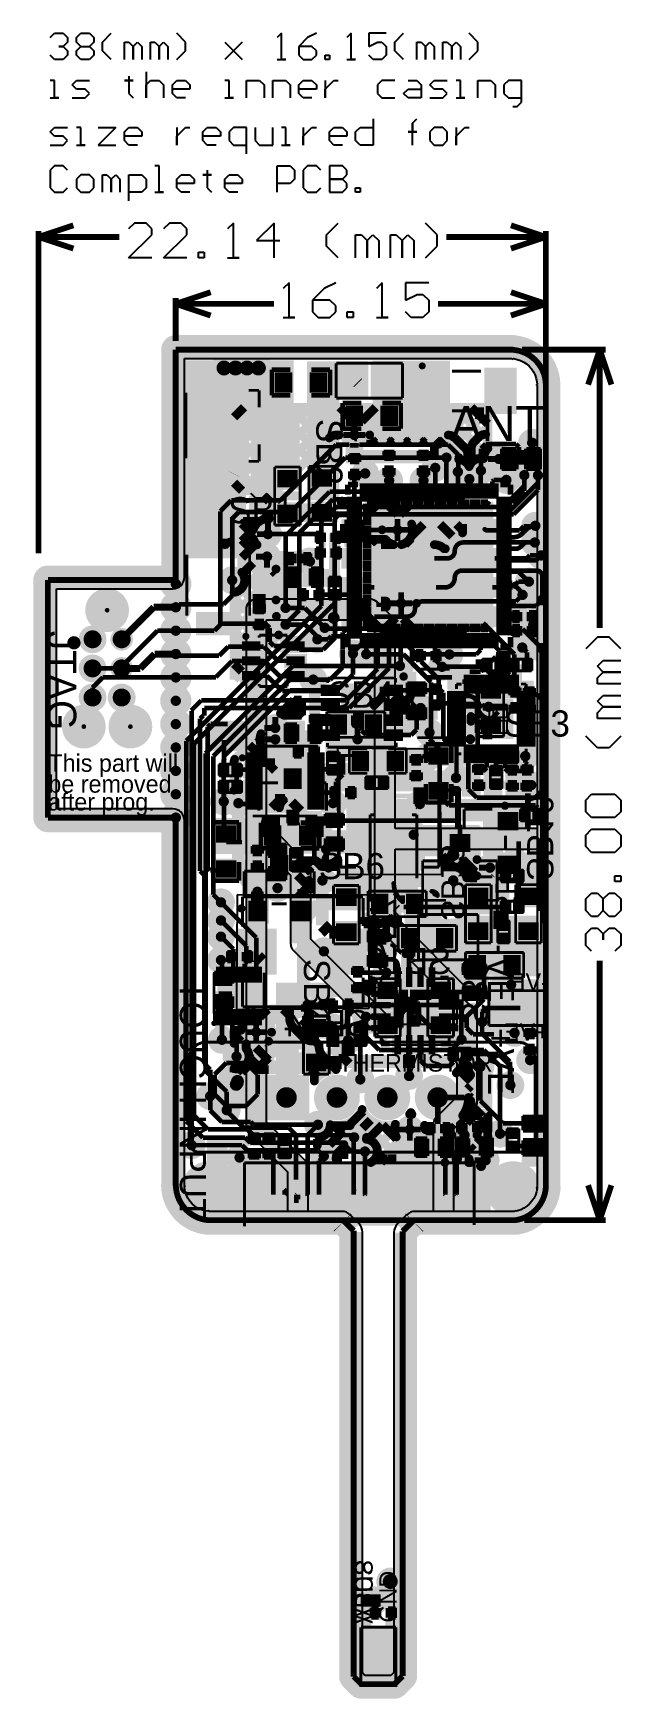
# Model space of a CAD drawing. Header units: millimetres. Extents: x 1.69 to 2.7, y 2.72 to 5.58.
import ezdxf

# ---------------------------------------------------------------- set-up
doc = ezdxf.new("R2010")
doc.units = ezdxf.units.MM
doc.header["$MEASUREMENT"] = 0
for name, color, linetype in [('BottomLayer', 5, 'Continuous'), ('BottomOverlay', 54, 'Continuous'), ('BottomPaste', 16, 'Continuous'), ('BottomSolder', 6, 'Continuous'), ('InternalPlane1', 76, 'Continuous'), ('InternalPlane2', 16, 'Continuous'), ('Mechanical1', 6, 'Continuous'), ('Mechanical2', 216, 'Continuous'), ('MultiLayer', 9, 'Continuous'), ('PadHoleLayer', 156, 'Continuous'), ('TopLayer', 1, 'Continuous'), ('TopOverlay', 2, 'Continuous'), ('TopPaste', 8, 'Continuous'), ('TopSolder', 216, 'Continuous'), ('ViaHoleLayer', 16, 'Continuous')]:
    doc.layers.add(name, color=color, linetype=linetype)

msp = doc.modelspace()

# ---------------------------------------------------------------- texts
at = {"layer": 'BottomOverlay', "text_generation_flag": 2}
for s, height, rotation, p in [('SB10', 0.045, 270, (2.5396, 4.1246)), ('SB13', 0.04, 270, (2.392, 4.0558)), ('SB9', 0.04, 270, (2.4853, 4.064)), ('SB7', 0.045, 270, (2.2699, 3.9813)), ('SB8', 0.045, 270, (2.427, 3.8758)), ('-VE', 0.03, 360, (2.577, 3.9358)), ('+VE', 0.03, 360, (2.577, 3.8498)), ('VBUS', 0.03, 270, (2.244, 2.8482))]:
    msp.add_text(s, height=height, rotation=rotation, dxfattribs=at).set_placement(p)
for s, p in [('SB12', (2.4097, 3.9644)), ('SB14', (2.2687, 3.8573))]:
    msp.add_text(s, height=0.045, dxfattribs=at).set_placement(p)
at = {"layer": 'TopOverlay'}
for s, height, rotation, p in [('ANT', 0.06, 360, (2.4081, 4.8806)), ('SB2', 0.045, 270, (2.1774, 4.9184)), ('JTAG', 0.05, 270, (1.715, 4.5542)), ('This part will', 0.03, 360, (1.717, 4.3119)), ('be removed', 0.03, 360, (1.717, 4.276)), ('after prog.', 0.03, 360, (1.717, 4.2453)), ('-VE', 0.045, 270, (2.4723, 4.016)), ('SB11', 0.045, 270, (2.1561, 3.9904)), ('TOUCH INPUT', 0.045, 270, (1.9429, 3.9538)), ('+VE', 0.045, 270, (2.4723, 3.8715)), ('THERMISTOR', 0.03, 360, (2.2152, 3.7967)), ('VBUS', 0.03, 90, (2.2743, 2.8478)), ('GND', 0.03, 90, (2.3157, 2.8498))]:
    msp.add_text(s, height=height, rotation=rotation, dxfattribs=at).set_placement(p)
for s, p in [('SB1', (2.0259, 4.7389)), ('SB4', (2.1971, 4.4221)), ('SB3', (2.4994, 4.3724)), ('SB6', (2.1817, 4.1274))]:
    msp.add_text(s, height=0.045, dxfattribs=at).set_placement(p)

# ---------------------------------------------------------------- blocks, each defined once
blk = doc.blocks.new('SOT_23F_B_1')
at = {"layer": 'BottomLayer'}
for points in [[(-0.0531, 0.0236), (-0.0217, 0.0236), (-0.0531, 0.0591), (-0.0217, 0.0591)], [(0.0217, 0.0236), (0.0531, 0.0236), (0.0217, 0.0591), (0.0531, 0.0591)], [(-0.0157, -0.0591), (0.0157, -0.0591), (-0.0157, -0.0236), (0.0157, -0.0236)]]:
    blk.add_solid(points, dxfattribs=at)
at = {"layer": 'BottomOverlay'}
for points, const_width in [([(-0.062, 0.036, 1), (-0.066, 0.036, 1)], 0.01), ([(-0.0685, 0.036, 1), (-0.0635, 0.036, 1)], 0.005), ([(-0.0645, 0.036, 1), (-0.0595, 0.036, 1)], 0.005)]:
    blk.add_lwpolyline(points, format="xyb", close=True, dxfattribs=dict(at, const_width=const_width))
at = {"layer": 'BottomOverlay', "const_width": 0.005}
for points in [[(-0.0124, 0.0367), (0.009, 0.037)], [(-0.058, -0.034), (-0.058, 0.014)], [(0.058, -0.034), (0.058, 0.014)], [(-0.025, -0.034), (-0.058, -0.034)], [(0.058, -0.034), (0.025, -0.034)]]:
    blk.add_lwpolyline(points, dxfattribs=at)
at = {"layer": 'BottomPaste'}
for points in [[(-0.0531, 0.0236), (-0.0217, 0.0236), (-0.0531, 0.0591), (-0.0217, 0.0591)], [(0.0217, 0.0236), (0.0531, 0.0236), (0.0217, 0.0591), (0.0531, 0.0591)], [(-0.0157, -0.0591), (0.0157, -0.0591), (-0.0157, -0.0236), (0.0157, -0.0236)]]:
    blk.add_solid(points, dxfattribs=at)
at = {"layer": 'BottomSolder'}
for points in [[(-0.0571, 0.0196), (-0.0177, 0.0196), (-0.0571, 0.0631), (-0.0177, 0.0631)], [(0.0177, 0.0196), (0.0571, 0.0196), (0.0177, 0.0631), (0.0571, 0.0631)], [(-0.0197, -0.0631), (0.0197, -0.0631), (-0.0197, -0.0196), (0.0197, -0.0196)]]:
    blk.add_solid(points, dxfattribs=at)
blk = doc.blocks.new('48_SMD_M______2')
at = {"layer": 'TopLayer'}
for points in [[(-0.1193, 0.1152), (-0.1378, 0.1152), (-0.1193, 0.1014), (-0.1378, 0.1014)], [(-0.1014, 0.1193), (-0.1014, 0.1378), (-0.1152, 0.1193), (-0.1152, 0.1378)], [(-0.0817, 0.1193), (-0.0817, 0.1378), (-0.0955, 0.1193), (-0.0955, 0.1378)], [(-0.062, 0.1193), (-0.062, 0.1378), (-0.0758, 0.1193), (-0.0758, 0.1378)], [(-0.0423, 0.1193), (-0.0423, 0.1378), (-0.0561, 0.1193), (-0.0561, 0.1378)], [(-0.0226, 0.1193), (-0.0226, 0.1378), (-0.0364, 0.1193), (-0.0364, 0.1378)], [(-0.003, 0.1193), (-0.003, 0.1378), (-0.0167, 0.1193), (-0.0167, 0.1378)], [(0.0167, 0.1193), (0.0167, 0.1378), (0.003, 0.1193), (0.003, 0.1378)], [(0.0364, 0.1193), (0.0364, 0.1378), (0.0226, 0.1193), (0.0226, 0.1378)], [(0.0561, 0.1193), (0.0561, 0.1378), (0.0423, 0.1193), (0.0423, 0.1378)], [(0.0758, 0.1193), (0.0758, 0.1378), (0.062, 0.1193), (0.062, 0.1378)], [(0.0955, 0.1193), (0.0955, 0.1378), (0.0817, 0.1193), (0.0817, 0.1378)], [(0.1152, 0.1193), (0.1152, 0.1378), (0.1014, 0.1193), (0.1014, 0.1378)], [(0.1193, 0.1014), (0.1378, 0.1014), (0.1193, 0.1152), (0.1378, 0.1152)], [(-0.1193, 0.0955), (-0.1378, 0.0955), (-0.1193, 0.0817), (-0.1378, 0.0817)], [(-0.1063, -0.1063), (0.1063, -0.1063), (-0.1063, 0.1063), (0.1063, 0.1063)], [(0.1193, 0.0817), (0.1378, 0.0817), (0.1193, 0.0955), (0.1378, 0.0955)], [(-0.1193, 0.0758), (-0.1378, 0.0758), (-0.1193, 0.062), (-0.1378, 0.062)], [(0.1193, 0.062), (0.1378, 0.062), (0.1193, 0.0758), (0.1378, 0.0758)], [(-0.1193, 0.0561), (-0.1378, 0.0561), (-0.1193, 0.0423), (-0.1378, 0.0423)], [(-0.1193, 0.0364), (-0.1378, 0.0364), (-0.1193, 0.0226), (-0.1378, 0.0226)], [(0.1193, 0.0423), (0.1378, 0.0423), (0.1193, 0.0561), (0.1378, 0.0561)], [(0.1193, 0.0226), (0.1378, 0.0226), (0.1193, 0.0364), (0.1378, 0.0364)], [(-0.1193, 0.0167), (-0.1378, 0.0167), (-0.1193, 0.003), (-0.1378, 0.003)], [(0.1193, 0.003), (0.1378, 0.003), (0.1193, 0.0167), (0.1378, 0.0167)], [(-0.1193, -0.003), (-0.1378, -0.003), (-0.1193, -0.0167), (-0.1378, -0.0167)], [(-0.1193, -0.0226), (-0.1378, -0.0226), (-0.1193, -0.0364), (-0.1378, -0.0364)], [(0.1193, -0.0167), (0.1378, -0.0167), (0.1193, -0.003), (0.1378, -0.003)], [(0.1193, -0.0364), (0.1378, -0.0364), (0.1193, -0.0226), (0.1378, -0.0226)], [(-0.1193, -0.0423), (-0.1378, -0.0423), (-0.1193, -0.0561), (-0.1378, -0.0561)], [(0.1193, -0.0561), (0.1378, -0.0561), (0.1193, -0.0423), (0.1378, -0.0423)], [(-0.1193, -0.062), (-0.1378, -0.062), (-0.1193, -0.0758), (-0.1378, -0.0758)], [(-0.1193, -0.0817), (-0.1378, -0.0817), (-0.1193, -0.0955), (-0.1378, -0.0955)], [(0.1193, -0.0758), (0.1378, -0.0758), (0.1193, -0.062), (0.1378, -0.062)], [(0.1193, -0.0955), (0.1378, -0.0955), (0.1193, -0.0817), (0.1378, -0.0817)], [(-0.1193, -0.1014), (-0.1378, -0.1014), (-0.1193, -0.1152), (-0.1378, -0.1152)], [(0.1193, -0.1152), (0.1378, -0.1152), (0.1193, -0.1014), (0.1378, -0.1014)], [(-0.1152, -0.1193), (-0.1152, -0.1378), (-0.1014, -0.1193), (-0.1014, -0.1378)], [(-0.0955, -0.1193), (-0.0955, -0.1378), (-0.0817, -0.1193), (-0.0817, -0.1378)], [(-0.0758, -0.1193), (-0.0758, -0.1378), (-0.062, -0.1193), (-0.062, -0.1378)], [(-0.0561, -0.1193), (-0.0561, -0.1378), (-0.0423, -0.1193), (-0.0423, -0.1378)], [(-0.0364, -0.1193), (-0.0364, -0.1378), (-0.0226, -0.1193), (-0.0226, -0.1378)], [(-0.0167, -0.1193), (-0.0167, -0.1378), (-0.003, -0.1193), (-0.003, -0.1378)], [(0.003, -0.1193), (0.003, -0.1378), (0.0167, -0.1193), (0.0167, -0.1378)], [(0.0226, -0.1193), (0.0226, -0.1378), (0.0364, -0.1193), (0.0364, -0.1378)], [(0.0423, -0.1193), (0.0423, -0.1378), (0.0561, -0.1193), (0.0561, -0.1378)], [(0.062, -0.1193), (0.062, -0.1378), (0.0758, -0.1193), (0.0758, -0.1378)], [(0.0817, -0.1193), (0.0817, -0.1378), (0.0955, -0.1193), (0.0955, -0.1378)], [(0.1014, -0.1193), (0.1014, -0.1378), (0.1152, -0.1193), (0.1152, -0.1378)]]:
    blk.add_solid(points, dxfattribs=at)
at = {"layer": 'TopOverlay', "const_width": 0.01}
for points in [[(-0.1398, 0.1398), (-0.1224, 0.1398)], [(-0.1398, 0.1224), (-0.1398, 0.1398)], [(0.1224, 0.1398), (0.1398, 0.1398)], [(0.1398, 0.1224), (0.1398, 0.1398)], [(-0.1398, -0.1398), (-0.1398, -0.1224)], [(-0.1398, -0.1398), (-0.1224, -0.1398)], [(0.1224, -0.1398), (0.1398, -0.1398)], [(0.1398, -0.1398), (0.1398, -0.1224)]]:
    blk.add_lwpolyline(points, dxfattribs=at)
at = {"layer": 'TopOverlay'}
for points, const_width in [([(-0.1461, 0.11, 1), (-0.1539, 0.11, 1)], 0.01), ([(-0.1564, 0.11, 1), (-0.1514, 0.11, 1)], 0.005), ([(-0.1486, 0.11, 1), (-0.1436, 0.11, 1)], 0.005)]:
    blk.add_lwpolyline(points, format="xyb", close=True, dxfattribs=dict(at, const_width=const_width))
at = {"layer": 'TopPaste'}
for points in [[(-0.1193, 0.1152), (-0.1378, 0.1152), (-0.1193, 0.1014), (-0.1378, 0.1014)], [(-0.1014, 0.1193), (-0.1014, 0.1378), (-0.1152, 0.1193), (-0.1152, 0.1378)], [(-0.0817, 0.1193), (-0.0817, 0.1378), (-0.0955, 0.1193), (-0.0955, 0.1378)], [(-0.062, 0.1193), (-0.062, 0.1378), (-0.0758, 0.1193), (-0.0758, 0.1378)], [(-0.0423, 0.1193), (-0.0423, 0.1378), (-0.0561, 0.1193), (-0.0561, 0.1378)], [(-0.0226, 0.1193), (-0.0226, 0.1378), (-0.0364, 0.1193), (-0.0364, 0.1378)], [(-0.003, 0.1193), (-0.003, 0.1378), (-0.0167, 0.1193), (-0.0167, 0.1378)], [(0.0167, 0.1193), (0.0167, 0.1378), (0.003, 0.1193), (0.003, 0.1378)], [(0.0364, 0.1193), (0.0364, 0.1378), (0.0226, 0.1193), (0.0226, 0.1378)], [(0.0561, 0.1193), (0.0561, 0.1378), (0.0423, 0.1193), (0.0423, 0.1378)], [(0.0758, 0.1193), (0.0758, 0.1378), (0.062, 0.1193), (0.062, 0.1378)], [(0.0955, 0.1193), (0.0955, 0.1378), (0.0817, 0.1193), (0.0817, 0.1378)], [(0.1152, 0.1193), (0.1152, 0.1378), (0.1014, 0.1193), (0.1014, 0.1378)], [(0.1193, 0.1014), (0.1378, 0.1014), (0.1193, 0.1152), (0.1378, 0.1152)], [(-0.1193, 0.0955), (-0.1378, 0.0955), (-0.1193, 0.0817), (-0.1378, 0.0817)], [(0.1193, 0.0817), (0.1378, 0.0817), (0.1193, 0.0955), (0.1378, 0.0955)], [(-0.1193, 0.0758), (-0.1378, 0.0758), (-0.1193, 0.062), (-0.1378, 0.062)], [(0.1193, 0.062), (0.1378, 0.062), (0.1193, 0.0758), (0.1378, 0.0758)], [(-0.1193, 0.0561), (-0.1378, 0.0561), (-0.1193, 0.0423), (-0.1378, 0.0423)], [(-0.1193, 0.0364), (-0.1378, 0.0364), (-0.1193, 0.0226), (-0.1378, 0.0226)], [(0.1193, 0.0423), (0.1378, 0.0423), (0.1193, 0.0561), (0.1378, 0.0561)], [(0.1193, 0.0226), (0.1378, 0.0226), (0.1193, 0.0364), (0.1378, 0.0364)], [(-0.1193, 0.0167), (-0.1378, 0.0167), (-0.1193, 0.003), (-0.1378, 0.003)], [(0.1193, 0.003), (0.1378, 0.003), (0.1193, 0.0167), (0.1378, 0.0167)], [(-0.1193, -0.003), (-0.1378, -0.003), (-0.1193, -0.0167), (-0.1378, -0.0167)], [(-0.1193, -0.0226), (-0.1378, -0.0226), (-0.1193, -0.0364), (-0.1378, -0.0364)], [(0.1193, -0.0167), (0.1378, -0.0167), (0.1193, -0.003), (0.1378, -0.003)], [(0.1193, -0.0364), (0.1378, -0.0364), (0.1193, -0.0226), (0.1378, -0.0226)], [(-0.1193, -0.0423), (-0.1378, -0.0423), (-0.1193, -0.0561), (-0.1378, -0.0561)], [(0.1193, -0.0561), (0.1378, -0.0561), (0.1193, -0.0423), (0.1378, -0.0423)], [(-0.1193, -0.062), (-0.1378, -0.062), (-0.1193, -0.0758), (-0.1378, -0.0758)], [(-0.1193, -0.0817), (-0.1378, -0.0817), (-0.1193, -0.0955), (-0.1378, -0.0955)], [(0.1193, -0.0758), (0.1378, -0.0758), (0.1193, -0.062), (0.1378, -0.062)], [(0.1193, -0.0955), (0.1378, -0.0955), (0.1193, -0.0817), (0.1378, -0.0817)], [(-0.1193, -0.1014), (-0.1378, -0.1014), (-0.1193, -0.1152), (-0.1378, -0.1152)], [(0.1193, -0.1152), (0.1378, -0.1152), (0.1193, -0.1014), (0.1378, -0.1014)], [(-0.1152, -0.1193), (-0.1152, -0.1378), (-0.1014, -0.1193), (-0.1014, -0.1378)], [(-0.0955, -0.1193), (-0.0955, -0.1378), (-0.0817, -0.1193), (-0.0817, -0.1378)], [(-0.0758, -0.1193), (-0.0758, -0.1378), (-0.062, -0.1193), (-0.062, -0.1378)], [(-0.0561, -0.1193), (-0.0561, -0.1378), (-0.0423, -0.1193), (-0.0423, -0.1378)], [(-0.0364, -0.1193), (-0.0364, -0.1378), (-0.0226, -0.1193), (-0.0226, -0.1378)], [(-0.0167, -0.1193), (-0.0167, -0.1378), (-0.003, -0.1193), (-0.003, -0.1378)], [(0.003, -0.1193), (0.003, -0.1378), (0.0167, -0.1193), (0.0167, -0.1378)], [(0.0226, -0.1193), (0.0226, -0.1378), (0.0364, -0.1193), (0.0364, -0.1378)], [(0.0423, -0.1193), (0.0423, -0.1378), (0.0561, -0.1193), (0.0561, -0.1378)], [(0.062, -0.1193), (0.062, -0.1378), (0.0758, -0.1193), (0.0758, -0.1378)], [(0.0817, -0.1193), (0.0817, -0.1378), (0.0955, -0.1193), (0.0955, -0.1378)], [(0.1014, -0.1193), (0.1014, -0.1378), (0.1152, -0.1193), (0.1152, -0.1378)]]:
    blk.add_solid(points, dxfattribs=at)
at = {"layer": 'TopSolder'}
for points in [[(-0.1153, 0.1192), (-0.1418, 0.1192), (-0.1153, 0.0974), (-0.1418, 0.0974)], [(-0.0974, 0.1153), (-0.0974, 0.1418), (-0.1192, 0.1153), (-0.1192, 0.1418)], [(-0.0777, 0.1153), (-0.0777, 0.1418), (-0.0995, 0.1153), (-0.0995, 0.1418)], [(-0.058, 0.1153), (-0.058, 0.1418), (-0.0798, 0.1153), (-0.0798, 0.1418)], [(-0.0383, 0.1153), (-0.0383, 0.1418), (-0.0601, 0.1153), (-0.0601, 0.1418)], [(-0.0186, 0.1153), (-0.0186, 0.1418), (-0.0404, 0.1153), (-0.0404, 0.1418)], [(0.001, 0.1153), (0.001, 0.1418), (-0.0207, 0.1153), (-0.0207, 0.1418)], [(0.0207, 0.1153), (0.0207, 0.1418), (-0.001, 0.1153), (-0.001, 0.1418)], [(0.0404, 0.1153), (0.0404, 0.1418), (0.0186, 0.1153), (0.0186, 0.1418)], [(0.0601, 0.1153), (0.0601, 0.1418), (0.0383, 0.1153), (0.0383, 0.1418)], [(0.0798, 0.1153), (0.0798, 0.1418), (0.058, 0.1153), (0.058, 0.1418)], [(0.0995, 0.1153), (0.0995, 0.1418), (0.0777, 0.1153), (0.0777, 0.1418)], [(0.1192, 0.1153), (0.1192, 0.1418), (0.0974, 0.1153), (0.0974, 0.1418)], [(0.1153, 0.0974), (0.1418, 0.0974), (0.1153, 0.1192), (0.1418, 0.1192)], [(-0.1153, 0.0995), (-0.1418, 0.0995), (-0.1153, 0.0777), (-0.1418, 0.0777)], [(-0.1103, -0.1103), (0.1103, -0.1103), (-0.1103, 0.1103), (0.1103, 0.1103)], [(0.1153, 0.0777), (0.1418, 0.0777), (0.1153, 0.0995), (0.1418, 0.0995)], [(-0.1153, 0.0798), (-0.1418, 0.0798), (-0.1153, 0.058), (-0.1418, 0.058)], [(-0.1153, 0.0601), (-0.1418, 0.0601), (-0.1153, 0.0383), (-0.1418, 0.0383)], [(0.1153, 0.058), (0.1418, 0.058), (0.1153, 0.0798), (0.1418, 0.0798)], [(0.1153, 0.0383), (0.1418, 0.0383), (0.1153, 0.0601), (0.1418, 0.0601)], [(-0.1153, 0.0404), (-0.1418, 0.0404), (-0.1153, 0.0186), (-0.1418, 0.0186)], [(0.1153, 0.0186), (0.1418, 0.0186), (0.1153, 0.0404), (0.1418, 0.0404)], [(-0.1153, 0.0207), (-0.1418, 0.0207), (-0.1153, -0.001), (-0.1418, -0.001)], [(-0.1153, 0.001), (-0.1418, 0.001), (-0.1153, -0.0207), (-0.1418, -0.0207)], [(0.1153, -0.001), (0.1418, -0.001), (0.1153, 0.0207), (0.1418, 0.0207)], [(0.1153, -0.0207), (0.1418, -0.0207), (0.1153, 0.001), (0.1418, 0.001)], [(-0.1153, -0.0186), (-0.1418, -0.0186), (-0.1153, -0.0404), (-0.1418, -0.0404)], [(0.1153, -0.0404), (0.1418, -0.0404), (0.1153, -0.0186), (0.1418, -0.0186)], [(-0.1153, -0.0383), (-0.1418, -0.0383), (-0.1153, -0.0601), (-0.1418, -0.0601)], [(0.1153, -0.0601), (0.1418, -0.0601), (0.1153, -0.0383), (0.1418, -0.0383)], [(-0.1153, -0.058), (-0.1418, -0.058), (-0.1153, -0.0798), (-0.1418, -0.0798)], [(-0.1153, -0.0777), (-0.1418, -0.0777), (-0.1153, -0.0995), (-0.1418, -0.0995)], [(0.1153, -0.0798), (0.1418, -0.0798), (0.1153, -0.058), (0.1418, -0.058)], [(0.1153, -0.0995), (0.1418, -0.0995), (0.1153, -0.0777), (0.1418, -0.0777)], [(-0.1153, -0.0974), (-0.1418, -0.0974), (-0.1153, -0.1192), (-0.1418, -0.1192)], [(0.1153, -0.1192), (0.1418, -0.1192), (0.1153, -0.0974), (0.1418, -0.0974)], [(-0.1192, -0.1153), (-0.1192, -0.1418), (-0.0974, -0.1153), (-0.0974, -0.1418)], [(-0.0995, -0.1153), (-0.0995, -0.1418), (-0.0777, -0.1153), (-0.0777, -0.1418)], [(-0.0798, -0.1153), (-0.0798, -0.1418), (-0.058, -0.1153), (-0.058, -0.1418)], [(-0.0601, -0.1153), (-0.0601, -0.1418), (-0.0383, -0.1153), (-0.0383, -0.1418)], [(-0.0404, -0.1153), (-0.0404, -0.1418), (-0.0186, -0.1153), (-0.0186, -0.1418)], [(-0.0207, -0.1153), (-0.0207, -0.1418), (0.001, -0.1153), (0.001, -0.1418)], [(-0.001, -0.1153), (-0.001, -0.1418), (0.0207, -0.1153), (0.0207, -0.1418)], [(0.0186, -0.1153), (0.0186, -0.1418), (0.0404, -0.1153), (0.0404, -0.1418)], [(0.0383, -0.1153), (0.0383, -0.1418), (0.0601, -0.1153), (0.0601, -0.1418)], [(0.058, -0.1153), (0.058, -0.1418), (0.0798, -0.1153), (0.0798, -0.1418)], [(0.0777, -0.1153), (0.0777, -0.1418), (0.0995, -0.1153), (0.0995, -0.1418)], [(0.0974, -0.1153), (0.0974, -0.1418), (0.1192, -0.1153), (0.1192, -0.1418)]]:
    blk.add_solid(points, dxfattribs=at)
blk = doc.blocks.new('R___0201_3')
at = {"layer": 'TopLayer'}
for points in [[(-0.0161, -0.0073), (-0.0055, -0.0073), (-0.0161, 0.0073), (-0.0055, 0.0073)], [(0.0055, -0.0073), (0.0161, -0.0073), (0.0055, 0.0073), (0.0161, 0.0073)]]:
    blk.add_solid(points, dxfattribs=at)
at = {"layer": 'TopOverlay', "const_width": 0.005}
for points in [[(0.019, 0.01), (-0.019, 0.01)], [(-0.019, -0.01), (-0.019, 0.01)], [(0.019, -0.01), (0.019, 0.01)], [(0.019, -0.01), (-0.019, -0.01)]]:
    blk.add_lwpolyline(points, dxfattribs=at)
at = {"layer": 'TopPaste'}
for points in [[(-0.0161, -0.0073), (-0.0055, -0.0073), (-0.0161, 0.0073), (-0.0055, 0.0073)], [(0.0055, -0.0073), (0.0161, -0.0073), (0.0055, 0.0073), (0.0161, 0.0073)]]:
    blk.add_solid(points, dxfattribs=at)
at = {"layer": 'TopSolder'}
for points in [[(-0.0201, -0.0113), (-0.0015, -0.0113), (-0.0201, 0.0113), (-0.0015, 0.0113)], [(0.0015, -0.0113), (0.0201, -0.0113), (0.0015, 0.0113), (0.0201, 0.0113)]]:
    blk.add_solid(points, dxfattribs=at)
blk = doc.blocks.new('R___0201_4')
at = {"layer": 'TopLayer'}
for points in [[(-0.0161, -0.0073), (-0.0055, -0.0073), (-0.0161, 0.0073), (-0.0055, 0.0073)], [(0.0055, -0.0073), (0.0161, -0.0073), (0.0055, 0.0073), (0.0161, 0.0073)]]:
    blk.add_solid(points, dxfattribs=at)
at = {"layer": 'TopOverlay', "const_width": 0.005}
for points in [[(-0.019, -0.01), (-0.019, 0.01)], [(-0.019, 0.01), (0.019, 0.01)], [(0.019, -0.01), (0.019, 0.01)], [(-0.019, -0.01), (0.019, -0.01)]]:
    blk.add_lwpolyline(points, dxfattribs=at)
at = {"layer": 'TopPaste'}
for points in [[(-0.0161, -0.0073), (-0.0055, -0.0073), (-0.0161, 0.0073), (-0.0055, 0.0073)], [(0.0055, -0.0073), (0.0161, -0.0073), (0.0055, 0.0073), (0.0161, 0.0073)]]:
    blk.add_solid(points, dxfattribs=at)
at = {"layer": 'TopSolder'}
for points in [[(-0.0201, -0.0113), (-0.0015, -0.0113), (-0.0201, 0.0113), (-0.0015, 0.0113)], [(0.0015, -0.0113), (0.0201, -0.0113), (0.0015, 0.0113), (0.0201, 0.0113)]]:
    blk.add_solid(points, dxfattribs=at)
blk = doc.blocks.new('R___0201_B_5')
at = {"layer": 'BottomLayer'}
for points in [[(-0.0161, -0.0073), (-0.0055, -0.0073), (-0.0161, 0.0073), (-0.0055, 0.0073)], [(0.0055, -0.0073), (0.0161, -0.0073), (0.0055, 0.0073), (0.0161, 0.0073)]]:
    blk.add_solid(points, dxfattribs=at)
at = {"layer": 'BottomOverlay', "const_width": 0.005}
for points in [[(-0.019, -0.01), (-0.019, 0.01)], [(-0.019, 0.01), (0.019, 0.01)], [(0.019, -0.01), (0.019, 0.01)], [(-0.019, -0.01), (0.019, -0.01)]]:
    blk.add_lwpolyline(points, dxfattribs=at)
at = {"layer": 'BottomPaste'}
for points in [[(-0.0161, -0.0073), (-0.0055, -0.0073), (-0.0161, 0.0073), (-0.0055, 0.0073)], [(0.0055, -0.0073), (0.0161, -0.0073), (0.0055, 0.0073), (0.0161, 0.0073)]]:
    blk.add_solid(points, dxfattribs=at)
at = {"layer": 'BottomSolder'}
for points in [[(-0.0201, -0.0113), (-0.0015, -0.0113), (-0.0201, 0.0113), (-0.0015, 0.0113)], [(0.0015, -0.0113), (0.0201, -0.0113), (0.0015, 0.0113), (0.0201, 0.0113)]]:
    blk.add_solid(points, dxfattribs=at)
blk = doc.blocks.new('C__0603_6')
at = {"layer": 'TopLayer'}
for points in [[(-0.045, 0.0175), (-0.045, -0.0175), (-0.015, 0.0175), (-0.015, -0.0175)], [(0.015, 0.0175), (0.015, -0.0175), (0.045, 0.0175), (0.045, -0.0175)]]:
    blk.add_solid(points, dxfattribs=at)
at = {"layer": 'TopOverlay', "const_width": 0.005}
for points in [[(-0.049, 0.021), (-0.018, 0.021)], [(-0.049, -0.021), (-0.049, 0.021)], [(0.018, 0.021), (0.049, 0.021)], [(0.049, -0.021), (0.049, 0.021)], [(-0.049, -0.021), (-0.018, -0.021)], [(0.018, -0.021), (0.049, -0.021)]]:
    blk.add_lwpolyline(points, dxfattribs=at)
at = {"layer": 'TopPaste'}
for points in [[(-0.045, 0.0175), (-0.045, -0.0175), (-0.015, 0.0175), (-0.015, -0.0175)], [(0.015, 0.0175), (0.015, -0.0175), (0.045, 0.0175), (0.045, -0.0175)]]:
    blk.add_solid(points, dxfattribs=at)
at = {"layer": 'TopSolder'}
for points in [[(-0.0474, 0.0199), (-0.0474, -0.0199), (-0.0126, 0.0199), (-0.0126, -0.0199)], [(0.0126, 0.0199), (0.0126, -0.0199), (0.0474, 0.0199), (0.0474, -0.0199)]]:
    blk.add_solid(points, dxfattribs=at)
blk = doc.blocks.new('SOT_23F_B_7')
at = {"layer": 'BottomLayer'}
for points in [[(-0.0531, 0.0236), (-0.0217, 0.0236), (-0.0531, 0.0591), (-0.0217, 0.0591)], [(0.0217, 0.0236), (0.0531, 0.0236), (0.0217, 0.0591), (0.0531, 0.0591)], [(-0.0157, -0.0591), (0.0157, -0.0591), (-0.0157, -0.0236), (0.0157, -0.0236)]]:
    blk.add_solid(points, dxfattribs=at)
at = {"layer": 'BottomOverlay'}
for points, const_width in [([(-0.062, 0.036, 1), (-0.066, 0.036, 1)], 0.01), ([(-0.0685, 0.036, 1), (-0.0635, 0.036, 1)], 0.005), ([(-0.0645, 0.036, 1), (-0.0595, 0.036, 1)], 0.005)]:
    blk.add_lwpolyline(points, format="xyb", close=True, dxfattribs=dict(at, const_width=const_width))
at = {"layer": 'BottomOverlay', "const_width": 0.005}
for points in [[(0.009, 0.037), (-0.0124, 0.0367)], [(-0.058, 0.014), (-0.058, -0.034)], [(0.058, 0.014), (0.058, -0.034)], [(-0.025, -0.034), (-0.058, -0.034)], [(0.058, -0.034), (0.025, -0.034)]]:
    blk.add_lwpolyline(points, dxfattribs=at)
at = {"layer": 'BottomPaste'}
for points in [[(-0.0531, 0.0236), (-0.0217, 0.0236), (-0.0531, 0.0591), (-0.0217, 0.0591)], [(0.0217, 0.0236), (0.0531, 0.0236), (0.0217, 0.0591), (0.0531, 0.0591)], [(-0.0157, -0.0591), (0.0157, -0.0591), (-0.0157, -0.0236), (0.0157, -0.0236)]]:
    blk.add_solid(points, dxfattribs=at)
at = {"layer": 'BottomSolder'}
for points in [[(-0.0571, 0.0196), (-0.0177, 0.0196), (-0.0571, 0.0631), (-0.0177, 0.0631)], [(0.0177, 0.0196), (0.0571, 0.0196), (0.0177, 0.0631), (0.0571, 0.0631)], [(-0.0197, -0.0631), (0.0197, -0.0631), (-0.0197, -0.0196), (0.0197, -0.0196)]]:
    blk.add_solid(points, dxfattribs=at)
blk = doc.blocks.new('R___0201_B_8')
at = {"layer": 'BottomLayer'}
for points in [[(-0.0161, -0.0073), (-0.0055, -0.0073), (-0.0161, 0.0073), (-0.0055, 0.0073)], [(0.0055, -0.0073), (0.0161, -0.0073), (0.0055, 0.0073), (0.0161, 0.0073)]]:
    blk.add_solid(points, dxfattribs=at)
at = {"layer": 'BottomOverlay', "const_width": 0.005}
for points in [[(-0.019, 0.01), (-0.019, -0.01)], [(-0.019, 0.01), (0.019, 0.01)], [(0.019, 0.01), (0.019, -0.01)], [(-0.019, -0.01), (0.019, -0.01)]]:
    blk.add_lwpolyline(points, dxfattribs=at)
at = {"layer": 'BottomPaste'}
for points in [[(-0.0161, -0.0073), (-0.0055, -0.0073), (-0.0161, 0.0073), (-0.0055, 0.0073)], [(0.0055, -0.0073), (0.0161, -0.0073), (0.0055, 0.0073), (0.0161, 0.0073)]]:
    blk.add_solid(points, dxfattribs=at)
at = {"layer": 'BottomSolder'}
for points in [[(-0.0201, -0.0113), (-0.0015, -0.0113), (-0.0201, 0.0113), (-0.0015, 0.0113)], [(0.0015, -0.0113), (0.0201, -0.0113), (0.0015, 0.0113), (0.0201, 0.0113)]]:
    blk.add_solid(points, dxfattribs=at)
blk = doc.blocks.new('3_P___FPC_B_9')
at = {"layer": 'BottomLayer'}
for points in [[(-0.0266, 0.0492), (-0.0266, -0.0492), (-0.0128, 0.0492), (-0.0128, -0.0492)], [(-0.0069, 0.0492), (-0.0069, -0.0492), (0.0069, 0.0492), (0.0069, -0.0492)], [(0.0128, 0.0492), (0.0128, -0.0492), (0.0266, 0.0492), (0.0266, -0.0492)]]:
    blk.add_solid(points, dxfattribs=at)
at = {"layer": 'BottomOverlay', "const_width": 0.005}
for points in [[(-0.03, 0.049), (-0.03, -0.054)], [(0.03, 0.049), (0.03, -0.054)], [(0.03, -0.054), (-0.03, -0.054)]]:
    blk.add_lwpolyline(points, dxfattribs=at)
at = {"layer": 'BottomPaste'}
for points in [[(-0.0266, 0.0492), (-0.0266, -0.0492), (-0.0128, 0.0492), (-0.0128, -0.0492)], [(-0.0069, 0.0492), (-0.0069, -0.0492), (0.0069, 0.0492), (0.0069, -0.0492)], [(0.0128, 0.0492), (0.0128, -0.0492), (0.0266, 0.0492), (0.0266, -0.0492)]]:
    blk.add_solid(points, dxfattribs=at)
at = {"layer": 'BottomSolder'}
for points in [[(-0.0306, 0.0532), (-0.0306, -0.0532), (-0.0088, 0.0532), (-0.0088, -0.0532)], [(-0.0109, 0.0532), (-0.0109, -0.0532), (0.0109, 0.0532), (0.0109, -0.0532)], [(0.0088, 0.0532), (0.0088, -0.0532), (0.0306, 0.0532), (0.0306, -0.0532)]]:
    blk.add_solid(points, dxfattribs=at)
blk = doc.blocks.new('3_P___FPC_B_10')
at = {"layer": 'BottomLayer'}
for points in [[(-0.0266, 0.0492), (-0.0266, -0.0492), (-0.0128, 0.0492), (-0.0128, -0.0492)], [(-0.0069, 0.0492), (-0.0069, -0.0492), (0.0069, 0.0492), (0.0069, -0.0492)], [(0.0128, 0.0492), (0.0128, -0.0492), (0.0266, 0.0492), (0.0266, -0.0492)]]:
    blk.add_solid(points, dxfattribs=at)
at = {"layer": 'BottomOverlay', "const_width": 0.005}
for points in [[(-0.03, -0.054), (-0.03, 0.049)], [(0.03, -0.054), (0.03, 0.049)], [(0.03, -0.054), (-0.03, -0.054)]]:
    blk.add_lwpolyline(points, dxfattribs=at)
at = {"layer": 'BottomPaste'}
for points in [[(-0.0266, 0.0492), (-0.0266, -0.0492), (-0.0128, 0.0492), (-0.0128, -0.0492)], [(-0.0069, 0.0492), (-0.0069, -0.0492), (0.0069, 0.0492), (0.0069, -0.0492)], [(0.0128, 0.0492), (0.0128, -0.0492), (0.0266, 0.0492), (0.0266, -0.0492)]]:
    blk.add_solid(points, dxfattribs=at)
at = {"layer": 'BottomSolder'}
for points in [[(-0.0306, 0.0532), (-0.0306, -0.0532), (-0.0088, 0.0532), (-0.0088, -0.0532)], [(-0.0109, 0.0532), (-0.0109, -0.0532), (0.0109, 0.0532), (0.0109, -0.0532)], [(0.0088, 0.0532), (0.0088, -0.0532), (0.0306, 0.0532), (0.0306, -0.0532)]]:
    blk.add_solid(points, dxfattribs=at)
blk = doc.blocks.new('8_UDFN_11')
at = {"layer": 'TopLayer'}
for points in [[(-0.0465, 0.0236), (-0.0266, 0.0236), (-0.0465, 0.0354), (-0.0266, 0.0354)], [(-0.0177, -0.0335), (0.0177, -0.0335), (-0.0177, 0.0335), (0.0177, 0.0335)], [(0.0266, 0.0236), (0.0465, 0.0236), (0.0266, 0.0354), (0.0465, 0.0354)], [(-0.0465, 0.0039), (-0.0266, 0.0039), (-0.0465, 0.0157), (-0.0266, 0.0157)], [(0.0266, 0.0039), (0.0465, 0.0039), (0.0266, 0.0157), (0.0465, 0.0157)], [(-0.0465, -0.0157), (-0.0266, -0.0157), (-0.0465, -0.0039), (-0.0266, -0.0039)], [(-0.0465, -0.0354), (-0.0266, -0.0354), (-0.0465, -0.0236), (-0.0266, -0.0236)], [(0.0266, -0.0157), (0.0465, -0.0157), (0.0266, -0.0039), (0.0465, -0.0039)], [(0.0266, -0.0354), (0.0465, -0.0354), (0.0266, -0.0236), (0.0465, -0.0236)]]:
    blk.add_solid(points, dxfattribs=at)
at = {"layer": 'TopOverlay'}
for points, const_width in [([(-0.0462, 0.043, 1), (-0.0478, 0.043, 1)], 0.00787), ([(-0.0498, 0.043, 1), (-0.0459, 0.043, 1)], 0.00394), ([(-0.0481, 0.043, 1), (-0.0442, 0.043, 1)], 0.00394)]:
    blk.add_lwpolyline(points, format="xyb", close=True, dxfattribs=dict(at, const_width=const_width))
at = {"layer": 'TopOverlay', "const_width": 0.005}
for points in [[(-0.0302, 0.043), (0.0398, 0.043)], [(-0.0302, -0.043), (0.0398, -0.043)]]:
    blk.add_lwpolyline(points, dxfattribs=at)
at = {"layer": 'TopPaste'}
for points in [[(-0.0465, 0.0236), (-0.0266, 0.0236), (-0.0465, 0.0354), (-0.0266, 0.0354)], [(-0.0177, -0.0335), (0.0177, -0.0335), (-0.0177, 0.0335), (0.0177, 0.0335)], [(0.0266, 0.0236), (0.0465, 0.0236), (0.0266, 0.0354), (0.0465, 0.0354)], [(-0.0465, 0.0039), (-0.0266, 0.0039), (-0.0465, 0.0157), (-0.0266, 0.0157)], [(0.0266, 0.0039), (0.0465, 0.0039), (0.0266, 0.0157), (0.0465, 0.0157)], [(-0.0465, -0.0157), (-0.0266, -0.0157), (-0.0465, -0.0039), (-0.0266, -0.0039)], [(-0.0465, -0.0354), (-0.0266, -0.0354), (-0.0465, -0.0236), (-0.0266, -0.0236)], [(0.0266, -0.0157), (0.0465, -0.0157), (0.0266, -0.0039), (0.0465, -0.0039)], [(0.0266, -0.0354), (0.0465, -0.0354), (0.0266, -0.0236), (0.0465, -0.0236)]]:
    blk.add_solid(points, dxfattribs=at)
at = {"layer": 'TopSolder'}
for points in [[(-0.0505, 0.0196), (-0.0226, 0.0196), (-0.0505, 0.0394), (-0.0226, 0.0394)], [(-0.0217, -0.0375), (0.0217, -0.0375), (-0.0217, 0.0375), (0.0217, 0.0375)], [(0.0226, 0.0196), (0.0505, 0.0196), (0.0226, 0.0394), (0.0505, 0.0394)], [(-0.0505, -0.0001), (-0.0226, -0.0001), (-0.0505, 0.0197), (-0.0226, 0.0197)], [(-0.0505, -0.0197), (-0.0226, -0.0197), (-0.0505, 0.0001), (-0.0226, 0.0001)], [(0.0226, -0.0001), (0.0505, -0.0001), (0.0226, 0.0197), (0.0505, 0.0197)], [(0.0226, -0.0197), (0.0505, -0.0197), (0.0226, 0.0001), (0.0505, 0.0001)], [(-0.0505, -0.0394), (-0.0226, -0.0394), (-0.0505, -0.0196), (-0.0226, -0.0196)], [(0.0226, -0.0394), (0.0505, -0.0394), (0.0226, -0.0196), (0.0505, -0.0196)]]:
    blk.add_solid(points, dxfattribs=at)
blk = doc.blocks.new('PMEG2010ET_215_12')
at = {"layer": 'TopLayer'}
for points in [[(-0.0157, 0.0217), (0.0157, 0.0217), (-0.0157, 0.0571), (0.0157, 0.0571)], [(-0.0531, -0.0571), (-0.0217, -0.0571), (-0.0531, -0.0217), (-0.0217, -0.0217)], [(0.0217, -0.0571), (0.0531, -0.0571), (0.0217, -0.0217), (0.0531, -0.0217)]]:
    blk.add_solid(points, dxfattribs=at)
at = {"layer": 'TopOverlay', "const_width": 0.005}
for points in [[(-0.06, 0.029), (-0.022, 0.029)], [(-0.06, -0.014), (-0.06, 0.029)], [(0.022, 0.029), (0.06, 0.029)], [(0.06, -0.014), (0.06, 0.029)], [(-0.013, -0.027), (0.013, -0.027)]]:
    blk.add_lwpolyline(points, dxfattribs=at)
at = {"layer": 'TopOverlay'}
for points, const_width in [([(-0.063, -0.035, 1), (-0.067, -0.035, 1)], 0.01), ([(-0.0695, -0.035, 1), (-0.0645, -0.035, 1)], 0.005), ([(-0.0655, -0.035, 1), (-0.0605, -0.035, 1)], 0.005)]:
    blk.add_lwpolyline(points, format="xyb", close=True, dxfattribs=dict(at, const_width=const_width))
at = {"layer": 'TopPaste'}
for points in [[(-0.0157, 0.0217), (0.0157, 0.0217), (-0.0157, 0.0571), (0.0157, 0.0571)], [(-0.0531, -0.0571), (-0.0217, -0.0571), (-0.0531, -0.0217), (-0.0217, -0.0217)], [(0.0217, -0.0571), (0.0531, -0.0571), (0.0217, -0.0217), (0.0531, -0.0217)]]:
    blk.add_solid(points, dxfattribs=at)
at = {"layer": 'TopSolder'}
for points in [[(-0.0197, 0.0177), (0.0197, 0.0177), (-0.0197, 0.0611), (0.0197, 0.0611)], [(-0.0571, -0.0611), (-0.0177, -0.0611), (-0.0571, -0.0177), (-0.0177, -0.0177)], [(0.0177, -0.0611), (0.0571, -0.0611), (0.0177, -0.0177), (0.0571, -0.0177)]]:
    blk.add_solid(points, dxfattribs=at)
blk = doc.blocks.new('2450AT18A100E_13')
at = {"layer": 'TopLayer'}
for points in [[(-0.0339, 0.0358), (-0.0811, 0.0358), (-0.0339, -0.0358), (-0.0811, -0.0358)], [(0.0811, 0.0358), (0.0339, 0.0358), (0.0811, -0.0358), (0.0339, -0.0358)]]:
    blk.add_solid(points, dxfattribs=at)
at = {"layer": 'TopOverlay'}
for points, const_width in [([(-0.075, 0.043, 1), (-0.079, 0.043, 1)], 0.00787), ([(-0.081, 0.043, 1), (-0.077, 0.043, 1)], 0.00394), ([(-0.077, 0.043, 1), (-0.073, 0.043, 1)], 0.00394)]:
    blk.add_lwpolyline(points, format="xyb", close=True, dxfattribs=dict(at, const_width=const_width))
at = {"layer": 'TopOverlay', "const_width": 0.005}
for points in [[(-0.026, 0.034), (0.024, 0.034)], [(-0.026, -0.034), (0.024, -0.034)]]:
    blk.add_lwpolyline(points, dxfattribs=at)
at = {"layer": 'TopPaste'}
for points in [[(-0.0339, 0.0358), (-0.0811, 0.0358), (-0.0339, -0.0358), (-0.0811, -0.0358)], [(0.0811, 0.0358), (0.0339, 0.0358), (0.0811, -0.0358), (0.0339, -0.0358)]]:
    blk.add_solid(points, dxfattribs=at)
at = {"layer": 'TopSolder'}
for points in [[(-0.0299, 0.0398), (-0.0851, 0.0398), (-0.0299, -0.0398), (-0.0851, -0.0398)], [(0.0851, 0.0398), (0.0299, 0.0398), (0.0851, -0.0398), (0.0299, -0.0398)]]:
    blk.add_solid(points, dxfattribs=at)
blk = doc.blocks.new('16_WQFN__3_3__14')
at = {"layer": 'TopLayer'}
for points in [[(-0.035, 0.0413), (-0.024, 0.0413), (-0.035, 0.0748), (-0.024, 0.0748)], [(-0.0154, 0.0413), (-0.0043, 0.0413), (-0.0154, 0.0748), (-0.0043, 0.0748)], [(0.0043, 0.0413), (0.0154, 0.0413), (0.0043, 0.0748), (0.0154, 0.0748)], [(0.024, 0.0413), (0.035, 0.0413), (0.024, 0.0748), (0.035, 0.0748)], [(-0.0748, 0.024), (-0.0413, 0.024), (-0.0748, 0.035), (-0.0413, 0.035)], [(-0.0335, -0.0335), (0.0335, -0.0335), (-0.0335, 0.0335), (0.0335, 0.0335)], [(0.0413, 0.024), (0.0748, 0.024), (0.0413, 0.035), (0.0748, 0.035)], [(-0.0748, 0.0043), (-0.0413, 0.0043), (-0.0748, 0.0154), (-0.0413, 0.0154)], [(0.0413, 0.0043), (0.0748, 0.0043), (0.0413, 0.0154), (0.0748, 0.0154)], [(-0.0748, -0.0154), (-0.0413, -0.0154), (-0.0748, -0.0043), (-0.0413, -0.0043)], [(-0.0748, -0.035), (-0.0413, -0.035), (-0.0748, -0.024), (-0.0413, -0.024)], [(0.0413, -0.0154), (0.0748, -0.0154), (0.0413, -0.0043), (0.0748, -0.0043)], [(0.0413, -0.035), (0.0748, -0.035), (0.0413, -0.024), (0.0748, -0.024)], [(-0.035, -0.0748), (-0.024, -0.0748), (-0.035, -0.0413), (-0.024, -0.0413)], [(-0.0154, -0.0748), (-0.0043, -0.0748), (-0.0154, -0.0413), (-0.0043, -0.0413)], [(0.0043, -0.0748), (0.0154, -0.0748), (0.0043, -0.0413), (0.0154, -0.0413)], [(0.024, -0.0748), (0.035, -0.0748), (0.024, -0.0413), (0.035, -0.0413)]]:
    blk.add_solid(points, dxfattribs=at)
at = {"layer": 'TopOverlay', "const_width": 0.005}
for points in [[(-0.0581, 0.044), (-0.0581, 0.0582)], [(-0.0581, 0.0582), (-0.0433, 0.0582)], [(0.0436, 0.058), (0.0584, 0.058)], [(0.0584, 0.0439), (0.0584, 0.058)], [(-0.058, -0.0581), (-0.058, -0.0439)], [(-0.058, -0.0581), (-0.0432, -0.0581)], [(0.0442, -0.0581), (0.059, -0.0581)], [(0.059, -0.0581), (0.059, -0.0439)]]:
    blk.add_lwpolyline(points, dxfattribs=at)
at = {"layer": 'TopOverlay'}
for points, const_width in [([(-0.074, 0.043, 1), (-0.078, 0.043, 1)], 0.005), ([(-0.0793, 0.043, 1), (-0.0767, 0.043, 1)], 0.0025), ([(-0.0752, 0.043, 1), (-0.0727, 0.043, 1)], 0.0025)]:
    blk.add_lwpolyline(points, format="xyb", close=True, dxfattribs=dict(at, const_width=const_width))
at = {"layer": 'TopPaste'}
for points in [[(-0.035, 0.0413), (-0.024, 0.0413), (-0.035, 0.0748), (-0.024, 0.0748)], [(-0.0154, 0.0413), (-0.0043, 0.0413), (-0.0154, 0.0748), (-0.0043, 0.0748)], [(0.0043, 0.0413), (0.0154, 0.0413), (0.0043, 0.0748), (0.0154, 0.0748)], [(0.024, 0.0413), (0.035, 0.0413), (0.024, 0.0748), (0.035, 0.0748)], [(-0.0748, 0.024), (-0.0413, 0.024), (-0.0748, 0.035), (-0.0413, 0.035)], [(-0.0335, -0.0335), (0.0335, -0.0335), (-0.0335, 0.0335), (0.0335, 0.0335)], [(0.0413, 0.024), (0.0748, 0.024), (0.0413, 0.035), (0.0748, 0.035)], [(-0.0748, 0.0043), (-0.0413, 0.0043), (-0.0748, 0.0154), (-0.0413, 0.0154)], [(0.0413, 0.0043), (0.0748, 0.0043), (0.0413, 0.0154), (0.0748, 0.0154)], [(-0.0748, -0.0154), (-0.0413, -0.0154), (-0.0748, -0.0043), (-0.0413, -0.0043)], [(-0.0748, -0.035), (-0.0413, -0.035), (-0.0748, -0.024), (-0.0413, -0.024)], [(0.0413, -0.0154), (0.0748, -0.0154), (0.0413, -0.0043), (0.0748, -0.0043)], [(0.0413, -0.035), (0.0748, -0.035), (0.0413, -0.024), (0.0748, -0.024)], [(-0.035, -0.0748), (-0.024, -0.0748), (-0.035, -0.0413), (-0.024, -0.0413)], [(-0.0154, -0.0748), (-0.0043, -0.0748), (-0.0154, -0.0413), (-0.0043, -0.0413)], [(0.0043, -0.0748), (0.0154, -0.0748), (0.0043, -0.0413), (0.0154, -0.0413)], [(0.024, -0.0748), (0.035, -0.0748), (0.024, -0.0413), (0.035, -0.0413)]]:
    blk.add_solid(points, dxfattribs=at)
at = {"layer": 'TopSolder'}
for points in [[(-0.039, 0.0373), (-0.02, 0.0373), (-0.039, 0.0788), (-0.02, 0.0788)], [(-0.0194, 0.0373), (-0.0003, 0.0373), (-0.0194, 0.0788), (-0.0003, 0.0788)], [(0.0003, 0.0373), (0.0194, 0.0373), (0.0003, 0.0788), (0.0194, 0.0788)], [(0.02, 0.0373), (0.039, 0.0373), (0.02, 0.0788), (0.039, 0.0788)], [(-0.0788, 0.02), (-0.0373, 0.02), (-0.0788, 0.039), (-0.0373, 0.039)], [(-0.0375, -0.0375), (0.0375, -0.0375), (-0.0375, 0.0375), (0.0375, 0.0375)], [(0.0373, 0.02), (0.0788, 0.02), (0.0373, 0.039), (0.0788, 0.039)], [(-0.0788, 0.0003), (-0.0373, 0.0003), (-0.0788, 0.0194), (-0.0373, 0.0194)], [(0.0373, 0.0003), (0.0788, 0.0003), (0.0373, 0.0194), (0.0788, 0.0194)], [(-0.0788, -0.0194), (-0.0373, -0.0194), (-0.0788, -0.0003), (-0.0373, -0.0003)], [(-0.0788, -0.039), (-0.0373, -0.039), (-0.0788, -0.02), (-0.0373, -0.02)], [(0.0373, -0.0194), (0.0788, -0.0194), (0.0373, -0.0003), (0.0788, -0.0003)], [(0.0373, -0.039), (0.0788, -0.039), (0.0373, -0.02), (0.0788, -0.02)], [(-0.039, -0.0788), (-0.02, -0.0788), (-0.039, -0.0373), (-0.02, -0.0373)], [(-0.0194, -0.0788), (-0.0003, -0.0788), (-0.0194, -0.0373), (-0.0003, -0.0373)], [(0.0003, -0.0788), (0.0194, -0.0788), (0.0003, -0.0373), (0.0194, -0.0373)], [(0.02, -0.0788), (0.039, -0.0788), (0.02, -0.0373), (0.039, -0.0373)]]:
    blk.add_solid(points, dxfattribs=at)
blk = doc.blocks.new('HTP_CON_M411H_B_15')
at = {"layer": 'BottomLayer', "const_width": 0.0354}
for points in [[(-0.061, -0.0039, 1), (-0.0256, -0.0039, 1)], [(0.0256, -0.0039, 1), (0.061, -0.0039, 1)], [(0.1122, -0.0039, 1), (0.1476, -0.0039, 1)]]:
    blk.add_lwpolyline(points, format="xyb", close=True, dxfattribs=at)
at = {"layer": 'BottomLayer'}
for points in [[(-0.1654, -0.0394), (-0.0945, -0.0394), (-0.1654, 0.0315), (-0.0945, 0.0315)], [(-0.2195, -0.0187), (-0.1742, -0.0187), (-0.2195, 0.0266), (-0.1742, 0.0266)], [(0.2195, 0.0266), (0.1742, 0.0266), (0.2195, -0.0187), (0.1742, -0.0187)]]:
    blk.add_solid(points, dxfattribs=at)
at = {"layer": 'BottomOverlay', "const_width": 0.005}
for points in [[(-0.297, 0.063, -0.414214), (-0.268, 0.091)], [(0.268, 0.091, -0.414214), (0.297, 0.063)], [(-0.281, -0.098, -0.414212), (-0.297, -0.078)], [(0.297, -0.078, -0.414212), (0.281, -0.098)]]:
    blk.add_lwpolyline(points, format="xyb", dxfattribs=at)
for points in [[(-0.268, 0.091), (0.268, 0.091)], [(-0.297, -0.078), (-0.297, 0.063)], [(0.297, -0.078), (0.297, 0.063)], [(-0.281, -0.098), (0.281, -0.098)]]:
    blk.add_lwpolyline(points, dxfattribs=at)
at = {"layer": 'BottomOverlay', "const_width": 0.0025}
for points in [[(-0.2692, 0.091, 1), (-0.2667, 0.091, 1)], [(0.2668, 0.091, 1), (0.2693, 0.091, 1)], [(-0.2983, 0.063, 1), (-0.2958, 0.063, 1)], [(0.2958, 0.063, 1), (0.2983, 0.063, 1)], [(-0.2983, -0.078, 1), (-0.2958, -0.078, 1)], [(0.2958, -0.078, 1), (0.2983, -0.078, 1)], [(-0.2823, -0.098, 1), (-0.2797, -0.098, 1)], [(0.2798, -0.098, 1), (0.2823, -0.098, 1)]]:
    blk.add_lwpolyline(points, format="xyb", close=True, dxfattribs=at)
at = {"layer": 'BottomPaste'}
for points in [[(-0.2195, -0.0187), (-0.1742, -0.0187), (-0.2195, 0.0266), (-0.1742, 0.0266)], [(0.2195, 0.0266), (0.1742, 0.0266), (0.2195, -0.0187), (0.1742, -0.0187)]]:
    blk.add_solid(points, dxfattribs=at)
at = {"layer": 'BottomSolder', "const_width": 0.0394}
for points in [[(-0.063, -0.0039, 1), (-0.0236, -0.0039, 1)], [(0.0236, -0.0039, 1), (0.063, -0.0039, 1)], [(0.1102, -0.0039, 1), (0.1496, -0.0039, 1)]]:
    blk.add_lwpolyline(points, format="xyb", close=True, dxfattribs=at)
at = {"layer": 'BottomSolder'}
for points in [[(-0.2235, -0.0227), (-0.1702, -0.0227), (-0.2235, 0.0306), (-0.1702, 0.0306)], [(-0.1694, -0.0434), (-0.0905, -0.0434), (-0.1694, 0.0355), (-0.0905, 0.0355)], [(0.2235, 0.0306), (0.1702, 0.0306), (0.2235, -0.0227), (0.1702, -0.0227)]]:
    blk.add_solid(points, dxfattribs=at)
at = {"layer": 'InternalPlane1', "const_width": 0.0357}
for points in [[(-0.1478, -0.0039, 1), (-0.1121, -0.0039, 1)], [(-0.0612, -0.0039, 1), (-0.0254, -0.0039, 1)], [(0.0254, -0.0039, 1), (0.0612, -0.0039, 1)], [(0.1121, -0.0039, 1), (0.1478, -0.0039, 1)]]:
    blk.add_lwpolyline(points, format="xyb", close=True, dxfattribs=at)
at = {"layer": 'InternalPlane2', "const_width": 0.0357}
for points in [[(-0.1478, -0.0039, 1), (-0.1121, -0.0039, 1)], [(-0.0612, -0.0039, 1), (-0.0254, -0.0039, 1)], [(0.0254, -0.0039, 1), (0.0612, -0.0039, 1)]]:
    blk.add_lwpolyline(points, format="xyb", close=True, dxfattribs=at)
at = {"layer": 'MultiLayer', "const_width": 0.0354}
for points in [[(-0.061, -0.0039, 1), (-0.0256, -0.0039, 1)], [(0.0256, -0.0039, 1), (0.061, -0.0039, 1)], [(0.1122, -0.0039, 1), (0.1476, -0.0039, 1)]]:
    blk.add_lwpolyline(points, format="xyb", close=True, dxfattribs=at)
at = {"layer": 'MultiLayer'}
blk.add_solid([(-0.1654, -0.0394), (-0.0945, -0.0394), (-0.1654, 0.0315), (-0.0945, 0.0315)], dxfattribs=at)
at = {"layer": 'PadHoleLayer', "const_width": 0.0177}
for points in [[(-0.1388, -0.0039, 1), (-0.1211, -0.0039, 1)], [(-0.0522, -0.0039, 1), (-0.0344, -0.0039, 1)], [(0.0344, -0.0039, 1), (0.0522, -0.0039, 1)], [(0.1211, -0.0039, 1), (0.1388, -0.0039, 1)]]:
    blk.add_lwpolyline(points, format="xyb", close=True, dxfattribs=at)
at = {"layer": 'TopLayer', "const_width": 0.0354}
for points in [[(-0.061, -0.0039, 1), (-0.0256, -0.0039, 1)], [(0.0256, -0.0039, 1), (0.061, -0.0039, 1)], [(0.1122, -0.0039, 1), (0.1476, -0.0039, 1)]]:
    blk.add_lwpolyline(points, format="xyb", close=True, dxfattribs=at)
at = {"layer": 'TopLayer'}
blk.add_solid([(-0.1654, -0.0394), (-0.0945, -0.0394), (-0.1654, 0.0315), (-0.0945, 0.0315)], dxfattribs=at)
at = {"layer": 'TopSolder', "const_width": 0.0394}
for points in [[(-0.063, -0.0039, 1), (-0.0236, -0.0039, 1)], [(0.0236, -0.0039, 1), (0.063, -0.0039, 1)], [(0.1102, -0.0039, 1), (0.1496, -0.0039, 1)]]:
    blk.add_lwpolyline(points, format="xyb", close=True, dxfattribs=at)
at = {"layer": 'TopSolder'}
blk.add_solid([(-0.1694, -0.0434), (-0.0905, -0.0434), (-0.1694, 0.0355), (-0.0905, 0.0355)], dxfattribs=at)
blk = doc.blocks.new('SOD123W_16')
at = {"layer": 'TopLayer'}
for points in [[(-0.0827, -0.0276), (-0.0276, -0.0276), (-0.0827, 0.0276), (-0.0276, 0.0276)], [(0.0276, -0.0276), (0.0827, -0.0276), (0.0276, 0.0276), (0.0827, 0.0276)]]:
    blk.add_solid(points, dxfattribs=at)
at = {"layer": 'TopOverlay', "const_width": 0.005}
for points in [[(-0.059, 0.032), (-0.059, 0.04)], [(-0.045, 0.04), (-0.059, 0.04)], [(0.05, 0.04), (-0.045, 0.04)], [(-0.059, -0.04), (-0.059, -0.032)], [(0.09, -0.04), (-0.059, -0.04)]]:
    blk.add_lwpolyline(points, dxfattribs=at)
at = {"layer": 'TopOverlay'}
for points in [[(0.025, 0.03), (0.09, 0.03), (0.025, 0.042), (0.09, 0.042)], [(0.085, -0.042), (0.109, -0.042), (0.085, 0.042), (0.109, 0.042)], [(0.025, -0.042), (0.09, -0.042), (0.025, -0.03), (0.09, -0.03)]]:
    blk.add_solid(points, dxfattribs=at)
at = {"layer": 'TopPaste'}
for points in [[(-0.0827, -0.0276), (-0.0276, -0.0276), (-0.0827, 0.0276), (-0.0276, 0.0276)], [(0.0276, -0.0276), (0.0827, -0.0276), (0.0276, 0.0276), (0.0827, 0.0276)]]:
    blk.add_solid(points, dxfattribs=at)
at = {"layer": 'TopSolder'}
for points in [[(-0.0867, -0.0316), (-0.0236, -0.0316), (-0.0867, 0.0316), (-0.0236, 0.0316)], [(0.0236, -0.0316), (0.0867, -0.0316), (0.0236, 0.0316), (0.0867, 0.0316)]]:
    blk.add_solid(points, dxfattribs=at)
blk = doc.blocks.new('AMDLA4530Q_4R7MT_B_17')
at = {"layer": 'BottomLayer'}
for points in [[(-0.1083, -0.0354), (-0.0492, -0.0354), (-0.1083, 0.0354), (-0.0492, 0.0354)], [(0.0492, -0.0354), (0.1083, -0.0354), (0.0492, 0.0354), (0.1083, 0.0354)]]:
    blk.add_solid(points, dxfattribs=at)
at = {"layer": 'BottomOverlay', "const_width": 0.005}
for points in [[(-0.1035, 0.0945), (0, 0.0945)], [(-0.1035, 0.0595), (-0.1035, 0.0945)], [(0, 0.0945), (0.1035, 0.0945)], [(0.1035, 0.0595), (0.1035, 0.0925)], [(-0.1035, 0.043), (-0.1035, 0.0595)], [(0.1035, 0.0445), (0.1035, 0.0595)], [(-0.1035, -0.0595), (-0.1035, -0.043)], [(-0.1035, -0.0945), (-0.1035, -0.0595)], [(0.1035, -0.0595), (0.1035, -0.0445)], [(0.1035, -0.0925), (0.1035, -0.0595)], [(-0.1035, -0.0945), (0, -0.0945)], [(0, -0.0945), (0.1035, -0.0945)]]:
    blk.add_lwpolyline(points, dxfattribs=at)
at = {"layer": 'BottomPaste'}
for points in [[(-0.1083, -0.0354), (-0.0492, -0.0354), (-0.1083, 0.0354), (-0.0492, 0.0354)], [(0.0492, -0.0354), (0.1083, -0.0354), (0.0492, 0.0354), (0.1083, 0.0354)]]:
    blk.add_solid(points, dxfattribs=at)
at = {"layer": 'BottomSolder'}
for points in [[(-0.1123, -0.0394), (-0.0452, -0.0394), (-0.1123, 0.0394), (-0.0452, 0.0394)], [(0.0452, -0.0394), (0.1123, -0.0394), (0.0452, 0.0394), (0.1123, 0.0394)]]:
    blk.add_solid(points, dxfattribs=at)
blk = doc.blocks.new('L_15W2N7SV4E_18')
at = {"layer": 'TopLayer'}
for points in [[(-0.0531, -0.026), (-0.0059, -0.026), (-0.0531, 0.026), (-0.0059, 0.026)], [(0.0059, -0.026), (0.0531, -0.026), (0.0059, 0.026), (0.0531, 0.026)]]:
    blk.add_solid(points, dxfattribs=at)
at = {"layer": 'TopOverlay', "const_width": 0.005}
for points in [[(0.057, 0.03), (-0.057, 0.03)], [(-0.057, 0.03), (-0.057, -0.03)], [(0.057, 0.03), (0.057, -0.03)], [(0.057, -0.03), (-0.057, -0.03)]]:
    blk.add_lwpolyline(points, dxfattribs=at)
at = {"layer": 'TopPaste'}
for points in [[(-0.0531, -0.026), (-0.0059, -0.026), (-0.0531, 0.026), (-0.0059, 0.026)], [(0.0059, -0.026), (0.0531, -0.026), (0.0059, 0.026), (0.0531, 0.026)]]:
    blk.add_solid(points, dxfattribs=at)
at = {"layer": 'TopSolder'}
for points in [[(-0.0571, -0.03), (-0.0019, -0.03), (-0.0571, 0.03), (-0.0019, 0.03)], [(0.0019, -0.03), (0.0571, -0.03), (0.0019, 0.03), (0.0571, 0.03)]]:
    blk.add_solid(points, dxfattribs=at)
blk = doc.blocks.new('CAP_0201_19')
at = {"layer": 'TopLayer'}
for points in [[(-0.0177, -0.0059), (-0.0059, -0.0059), (-0.0177, 0.0059), (-0.0059, 0.0059)], [(0.0059, -0.0059), (0.0177, -0.0059), (0.0059, 0.0059), (0.0177, 0.0059)]]:
    blk.add_solid(points, dxfattribs=at)
at = {"layer": 'TopOverlay', "const_width": 0.005}
for points in [[(-0.021, 0.009), (-0.021, -0.009)], [(-0.008, 0.009), (-0.021, 0.009)], [(0.021, 0.009), (0.008, 0.009)], [(0.021, 0.009), (0.021, -0.009)], [(-0.008, -0.009), (-0.021, -0.009)], [(0.021, -0.009), (0.008, -0.009)]]:
    blk.add_lwpolyline(points, dxfattribs=at)
at = {"layer": 'TopPaste'}
for points in [[(-0.0177, -0.0059), (-0.0059, -0.0059), (-0.0177, 0.0059), (-0.0059, 0.0059)], [(0.0059, -0.0059), (0.0177, -0.0059), (0.0059, 0.0059), (0.0177, 0.0059)]]:
    blk.add_solid(points, dxfattribs=at)
at = {"layer": 'TopSolder'}
for points in [[(-0.0199, -0.0081), (-0.0037, -0.0081), (-0.0199, 0.0081), (-0.0037, 0.0081)], [(0.0037, -0.0081), (0.0199, -0.0081), (0.0037, 0.0081), (0.0199, 0.0081)]]:
    blk.add_solid(points, dxfattribs=at)
blk = doc.blocks.new('C___0402_20')
at = {"layer": 'TopLayer'}
for points in [[(-0.0095, -0.0125), (-0.0095, 0.0125), (-0.0275, -0.0125), (-0.0275, 0.0125)], [(0.0275, -0.0125), (0.0275, 0.0125), (0.0095, -0.0125), (0.0095, 0.0125)]]:
    blk.add_solid(points, dxfattribs=at)
at = {"layer": 'TopOverlay', "const_width": 0.005}
for points in [[(-0.011, 0.016), (-0.031, 0.016)], [(-0.031, 0.016), (-0.031, -0.016)], [(0.031, 0.016), (0.011, 0.016)], [(0.031, 0.016), (0.031, -0.016)], [(-0.011, -0.016), (-0.031, -0.016)], [(0.031, -0.016), (0.011, -0.016)]]:
    blk.add_lwpolyline(points, dxfattribs=at)
at = {"layer": 'TopPaste'}
for points in [[(-0.0095, -0.0125), (-0.0095, 0.0125), (-0.0275, -0.0125), (-0.0275, 0.0125)], [(0.0275, -0.0125), (0.0275, 0.0125), (0.0095, -0.0125), (0.0095, 0.0125)]]:
    blk.add_solid(points, dxfattribs=at)
at = {"layer": 'TopSolder'}
for points in [[(-0.0071, -0.0149), (-0.0071, 0.0149), (-0.0299, -0.0149), (-0.0299, 0.0149)], [(0.0299, -0.0149), (0.0299, 0.0149), (0.0071, -0.0149), (0.0071, 0.0149)]]:
    blk.add_solid(points, dxfattribs=at)
blk = doc.blocks.new('SOT_23_6_21')
at = {"layer": 'TopLayer'}
for points in [[(-0.0732, 0.0252), (-0.0291, 0.0252), (-0.0732, 0.0496), (-0.0291, 0.0496)], [(0.0291, 0.0252), (0.0732, 0.0252), (0.0291, 0.0496), (0.0732, 0.0496)], [(-0.0732, -0.0122), (-0.0291, -0.0122), (-0.0732, 0.0122), (-0.0291, 0.0122)], [(0.0291, -0.0122), (0.0732, -0.0122), (0.0291, 0.0122), (0.0732, 0.0122)], [(-0.0732, -0.0496), (-0.0291, -0.0496), (-0.0732, -0.0252), (-0.0291, -0.0252)], [(0.0291, -0.0496), (0.0732, -0.0496), (0.0291, -0.0252), (0.0732, -0.0252)]]:
    blk.add_solid(points, dxfattribs=at)
at = {"layer": 'TopOverlay'}
for points, const_width in [([(-0.0692, 0.0685, 1), (-0.0805, 0.0685, 1)], 0.01), ([(-0.083, 0.0685, 1), (-0.078, 0.0685, 1)], 0.005), ([(-0.0717, 0.0685, 1), (-0.0667, 0.0685, 1)], 0.005)]:
    blk.add_lwpolyline(points, format="xyb", close=True, dxfattribs=dict(at, const_width=const_width))
at = {"layer": 'TopOverlay', "const_width": 0.01}
for points in [[(-0.03, 0.06), (0.034, 0.06)], [(-0.03, -0.06), (0.031, -0.06)]]:
    blk.add_lwpolyline(points, dxfattribs=at)
at = {"layer": 'TopPaste'}
for points in [[(-0.0732, 0.0252), (-0.0291, 0.0252), (-0.0732, 0.0496), (-0.0291, 0.0496)], [(0.0291, 0.0252), (0.0732, 0.0252), (0.0291, 0.0496), (0.0732, 0.0496)], [(-0.0732, -0.0122), (-0.0291, -0.0122), (-0.0732, 0.0122), (-0.0291, 0.0122)], [(0.0291, -0.0122), (0.0732, -0.0122), (0.0291, 0.0122), (0.0732, 0.0122)], [(-0.0732, -0.0496), (-0.0291, -0.0496), (-0.0732, -0.0252), (-0.0291, -0.0252)], [(0.0291, -0.0496), (0.0732, -0.0496), (0.0291, -0.0252), (0.0732, -0.0252)]]:
    blk.add_solid(points, dxfattribs=at)
at = {"layer": 'TopSolder'}
for points in [[(-0.0772, 0.0212), (-0.0251, 0.0212), (-0.0772, 0.0536), (-0.0251, 0.0536)], [(0.0251, 0.0212), (0.0772, 0.0212), (0.0251, 0.0536), (0.0772, 0.0536)], [(-0.0772, -0.0162), (-0.0251, -0.0162), (-0.0772, 0.0162), (-0.0251, 0.0162)], [(0.0251, -0.0162), (0.0772, -0.0162), (0.0251, 0.0162), (0.0772, 0.0162)], [(-0.0772, -0.0536), (-0.0251, -0.0536), (-0.0772, -0.0212), (-0.0251, -0.0212)], [(0.0251, -0.0536), (0.0772, -0.0536), (0.0251, -0.0212), (0.0772, -0.0212)]]:
    blk.add_solid(points, dxfattribs=at)
blk = doc.blocks.new('S______B______22')
at = {"layer": 'TopLayer'}
for points in [[(-0.015, -0.0175), (-0.015, 0.0175), (-0.045, -0.0175), (-0.045, 0.0175)], [(0.045, -0.0175), (0.045, 0.0175), (0.015, -0.0175), (0.015, 0.0175)]]:
    blk.add_solid(points, dxfattribs=at)
at = {"layer": 'TopOverlay', "const_width": 0.005}
for points in [[(0.05, 0.022), (-0.05, 0.022)], [(-0.05, -0.022), (-0.05, 0.022)], [(0.05, -0.022), (0.05, 0.022)], [(0.05, -0.022), (-0.05, -0.022)]]:
    blk.add_lwpolyline(points, dxfattribs=at)
at = {"layer": 'TopPaste'}
for points in [[(-0.015, -0.0175), (-0.015, 0.0175), (-0.045, -0.0175), (-0.045, 0.0175)], [(0.045, -0.0175), (0.045, 0.0175), (0.015, -0.0175), (0.015, 0.0175)]]:
    blk.add_solid(points, dxfattribs=at)
at = {"layer": 'TopSolder'}
for points in [[(-0.011, -0.0215), (-0.011, 0.0215), (-0.049, -0.0215), (-0.049, 0.0215)], [(0.049, -0.0215), (0.049, 0.0215), (0.011, -0.0215), (0.011, 0.0215)]]:
    blk.add_solid(points, dxfattribs=at)
blk = doc.blocks.new('MS0420_100M_B_23')
at = {"layer": 'BottomLayer'}
for points in [[(-0.1028, -0.0492), (-0.0429, -0.0492), (-0.1028, 0.0492), (-0.0429, 0.0492)], [(0.0429, -0.0492), (0.1028, -0.0492), (0.0429, 0.0492), (0.1028, 0.0492)]]:
    blk.add_solid(points, dxfattribs=at)
at = {"layer": 'BottomOverlay', "const_width": 0.005}
for points in [[(-0.096, 0.057), (-0.096, 0.0855)], [(0.004, 0.0855), (-0.096, 0.0855)], [(0.096, 0.0855), (0, 0.0855)], [(0.096, 0.057), (0.096, 0.0855)], [(-0.096, -0.0855), (-0.096, -0.057)], [(0.096, -0.0855), (0.096, -0.057)], [(0.004, -0.0855), (-0.096, -0.0855)], [(0.096, -0.0855), (0, -0.0855)]]:
    blk.add_lwpolyline(points, dxfattribs=at)
at = {"layer": 'BottomPaste'}
for points in [[(-0.1028, -0.0492), (-0.0429, -0.0492), (-0.1028, 0.0492), (-0.0429, 0.0492)], [(0.0429, -0.0492), (0.1028, -0.0492), (0.0429, 0.0492), (0.1028, 0.0492)]]:
    blk.add_solid(points, dxfattribs=at)
at = {"layer": 'BottomSolder'}
for points in [[(-0.1068, -0.0532), (-0.0389, -0.0532), (-0.1068, 0.0532), (-0.0389, 0.0532)], [(0.0389, -0.0532), (0.1068, -0.0532), (0.0389, 0.0532), (0.1068, 0.0532)]]:
    blk.add_solid(points, dxfattribs=at)
blk = doc.blocks.new('U_FL_R_SMT_1_80__24')
at = {"layer": 'TopLayer'}
for points in [[(-0.0791, -0.003), (-0.037, -0.003), (-0.0791, 0.0837), (-0.037, 0.0837)], [(0.037, -0.003), (0.0791, -0.003), (0.037, 0.0837), (0.0791, 0.0837)], [(-0.0201, -0.0574), (0.0201, -0.0574), (-0.0201, -0.0153), (0.0201, -0.0153)]]:
    blk.add_solid(points, dxfattribs=at)
at = {"layer": 'TopOverlay', "const_width": 0.005}
for points in [[(-0.055, 0.097), (0.058, 0.097)], [(-0.06, -0.011), (-0.06, -0.029)], [(-0.06, -0.029), (-0.031, -0.029)], [(0.033, -0.029), (0.062, -0.029)], [(0.062, -0.011), (0.062, -0.029)]]:
    blk.add_lwpolyline(points, dxfattribs=at)
at = {"layer": 'TopPaste'}
for points in [[(-0.0791, -0.003), (-0.037, -0.003), (-0.0791, 0.0837), (-0.037, 0.0837)], [(0.037, -0.003), (0.0791, -0.003), (0.037, 0.0837), (0.0791, 0.0837)], [(-0.0201, -0.0574), (0.0201, -0.0574), (-0.0201, -0.0153), (0.0201, -0.0153)]]:
    blk.add_solid(points, dxfattribs=at)
at = {"layer": 'TopSolder'}
for points in [[(-0.0831, -0.007), (-0.033, -0.007), (-0.0831, 0.0877), (-0.033, 0.0877)], [(0.033, -0.007), (0.0831, -0.007), (0.033, 0.0877), (0.0831, 0.0877)], [(-0.0241, -0.0614), (0.0241, -0.0614), (-0.0241, -0.0113), (0.0241, -0.0113)]]:
    blk.add_solid(points, dxfattribs=at)
blk = doc.blocks.new('C__0603_25')
at = {"layer": 'TopLayer'}
for points in [[(-0.045, 0.0175), (-0.045, -0.0175), (-0.015, 0.0175), (-0.015, -0.0175)], [(0.015, 0.0175), (0.015, -0.0175), (0.045, 0.0175), (0.045, -0.0175)]]:
    blk.add_solid(points, dxfattribs=at)
at = {"layer": 'TopOverlay', "const_width": 0.00787}
for points in [[(-0.05, 0.022), (-0.05, -0.022)], [(-0.018, 0.022), (-0.05, 0.022)], [(0.05, 0.022), (0.018, 0.022)], [(0.05, 0.022), (0.05, -0.022)], [(-0.018, -0.022), (-0.05, -0.022)], [(0.05, -0.022), (0.018, -0.022)]]:
    blk.add_lwpolyline(points, dxfattribs=at)
at = {"layer": 'TopPaste'}
for points in [[(-0.045, 0.0175), (-0.045, -0.0175), (-0.015, 0.0175), (-0.015, -0.0175)], [(0.015, 0.0175), (0.015, -0.0175), (0.045, 0.0175), (0.045, -0.0175)]]:
    blk.add_solid(points, dxfattribs=at)
at = {"layer": 'TopSolder'}
for points in [[(-0.0474, 0.0199), (-0.0474, -0.0199), (-0.0126, 0.0199), (-0.0126, -0.0199)], [(0.0126, 0.0199), (0.0126, -0.0199), (0.0474, 0.0199), (0.0474, -0.0199)]]:
    blk.add_solid(points, dxfattribs=at)
blk = doc.blocks.new('C__0603_26')
at = {"layer": 'TopLayer'}
for points in [[(-0.045, 0.0175), (-0.045, -0.0175), (-0.015, 0.0175), (-0.015, -0.0175)], [(0.015, 0.0175), (0.015, -0.0175), (0.045, 0.0175), (0.045, -0.0175)]]:
    blk.add_solid(points, dxfattribs=at)
at = {"layer": 'TopOverlay', "const_width": 0.00787}
for points in [[(-0.018, 0.022), (-0.05, 0.022)], [(-0.05, 0.022), (-0.05, -0.022)], [(0.05, 0.022), (0.018, 0.022)], [(0.05, 0.022), (0.05, -0.022)], [(-0.018, -0.022), (-0.05, -0.022)], [(0.05, -0.022), (0.018, -0.022)]]:
    blk.add_lwpolyline(points, dxfattribs=at)
at = {"layer": 'TopPaste'}
for points in [[(-0.045, 0.0175), (-0.045, -0.0175), (-0.015, 0.0175), (-0.015, -0.0175)], [(0.015, 0.0175), (0.015, -0.0175), (0.045, 0.0175), (0.045, -0.0175)]]:
    blk.add_solid(points, dxfattribs=at)
at = {"layer": 'TopSolder'}
for points in [[(-0.0474, 0.0199), (-0.0474, -0.0199), (-0.0126, 0.0199), (-0.0126, -0.0199)], [(0.0126, 0.0199), (0.0126, -0.0199), (0.0474, 0.0199), (0.0474, -0.0199)]]:
    blk.add_solid(points, dxfattribs=at)
blk = doc.blocks.new('SOP_8_B_27')
at = {"layer": 'BottomLayer'}
for points in [[(-0.1339, 0.0612), (-0.0827, 0.0612), (-0.1339, 0.0888), (-0.0827, 0.0888)], [(0.0827, 0.0612), (0.1339, 0.0612), (0.0827, 0.0888), (0.1339, 0.0888)], [(-0.1339, 0.0112), (-0.0827, 0.0112), (-0.1339, 0.0388), (-0.0827, 0.0388)], [(0.0827, 0.0112), (0.1339, 0.0112), (0.0827, 0.0388), (0.1339, 0.0388)], [(-0.1339, -0.0388), (-0.0827, -0.0388), (-0.1339, -0.0112), (-0.0827, -0.0112)], [(0.0827, -0.0388), (0.1339, -0.0388), (0.0827, -0.0112), (0.1339, -0.0112)], [(-0.1339, -0.0888), (-0.0827, -0.0888), (-0.1339, -0.0612), (-0.0827, -0.0612)], [(0.0827, -0.0888), (0.1339, -0.0888), (0.0827, -0.0612), (0.1339, -0.0612)]]:
    blk.add_solid(points, dxfattribs=at)
at = {"layer": 'BottomOverlay', "const_width": 0.005}
for points in [[(-0.072, 0.101), (0.077, 0.101)], [(-0.072, -0.101), (0.077, -0.101)]]:
    blk.add_lwpolyline(points, dxfattribs=at)
at = {"layer": 'BottomOverlay'}
for points, const_width in [([(-0.1461, -0.0773, 1), (-0.1563, -0.0773, 1)], 0.01), ([(-0.1588, -0.0773, 1), (-0.1538, -0.0773, 1)], 0.005), ([(-0.1486, -0.0773, 1), (-0.1436, -0.0773, 1)], 0.005)]:
    blk.add_lwpolyline(points, format="xyb", close=True, dxfattribs=dict(at, const_width=const_width))
at = {"layer": 'BottomPaste'}
for points in [[(-0.1339, 0.0612), (-0.0827, 0.0612), (-0.1339, 0.0888), (-0.0827, 0.0888)], [(0.0827, 0.0612), (0.1339, 0.0612), (0.0827, 0.0888), (0.1339, 0.0888)], [(-0.1339, 0.0112), (-0.0827, 0.0112), (-0.1339, 0.0388), (-0.0827, 0.0388)], [(0.0827, 0.0112), (0.1339, 0.0112), (0.0827, 0.0388), (0.1339, 0.0388)], [(-0.1339, -0.0388), (-0.0827, -0.0388), (-0.1339, -0.0112), (-0.0827, -0.0112)], [(0.0827, -0.0388), (0.1339, -0.0388), (0.0827, -0.0112), (0.1339, -0.0112)], [(-0.1339, -0.0888), (-0.0827, -0.0888), (-0.1339, -0.0612), (-0.0827, -0.0612)], [(0.0827, -0.0888), (0.1339, -0.0888), (0.0827, -0.0612), (0.1339, -0.0612)]]:
    blk.add_solid(points, dxfattribs=at)
at = {"layer": 'BottomSolder'}
for points in [[(-0.1379, 0.0572), (-0.0787, 0.0572), (-0.1379, 0.0928), (-0.0787, 0.0928)], [(0.0787, 0.0572), (0.1379, 0.0572), (0.0787, 0.0928), (0.1379, 0.0928)], [(-0.1379, 0.0072), (-0.0787, 0.0072), (-0.1379, 0.0428), (-0.0787, 0.0428)], [(0.0787, 0.0072), (0.1379, 0.0072), (0.0787, 0.0428), (0.1379, 0.0428)], [(-0.1379, -0.0428), (-0.0787, -0.0428), (-0.1379, -0.0072), (-0.0787, -0.0072)], [(0.0787, -0.0428), (0.1379, -0.0428), (0.0787, -0.0072), (0.1379, -0.0072)], [(-0.1379, -0.0928), (-0.0787, -0.0928), (-0.1379, -0.0572), (-0.0787, -0.0572)], [(0.0787, -0.0928), (0.1379, -0.0928), (0.0787, -0.0572), (0.1379, -0.0572)]]:
    blk.add_solid(points, dxfattribs=at)
blk = doc.blocks.new('C__0603_28')
at = {"layer": 'TopLayer'}
for points in [[(-0.045, 0.0175), (-0.045, -0.0175), (-0.015, 0.0175), (-0.015, -0.0175)], [(0.015, 0.0175), (0.015, -0.0175), (0.045, 0.0175), (0.045, -0.0175)]]:
    blk.add_solid(points, dxfattribs=at)
at = {"layer": 'TopOverlay', "const_width": 0.00787}
for points in [[(-0.05, -0.022), (-0.05, 0.022)], [(-0.018, 0.022), (-0.05, 0.022)], [(0.05, 0.022), (0.018, 0.022)], [(0.05, -0.022), (0.05, 0.022)], [(-0.018, -0.022), (-0.05, -0.022)], [(0.05, -0.022), (0.018, -0.022)]]:
    blk.add_lwpolyline(points, dxfattribs=at)
at = {"layer": 'TopPaste'}
for points in [[(-0.045, 0.0175), (-0.045, -0.0175), (-0.015, 0.0175), (-0.015, -0.0175)], [(0.015, 0.0175), (0.015, -0.0175), (0.045, 0.0175), (0.045, -0.0175)]]:
    blk.add_solid(points, dxfattribs=at)
at = {"layer": 'TopSolder'}
for points in [[(-0.0474, 0.0199), (-0.0474, -0.0199), (-0.0126, 0.0199), (-0.0126, -0.0199)], [(0.0126, 0.0199), (0.0126, -0.0199), (0.0474, 0.0199), (0.0474, -0.0199)]]:
    blk.add_solid(points, dxfattribs=at)
blk = doc.blocks.new('C__0603_29')
at = {"layer": 'TopLayer'}
for points in [[(-0.045, 0.0175), (-0.045, -0.0175), (-0.015, 0.0175), (-0.015, -0.0175)], [(0.015, 0.0175), (0.015, -0.0175), (0.045, 0.0175), (0.045, -0.0175)]]:
    blk.add_solid(points, dxfattribs=at)
at = {"layer": 'TopOverlay', "const_width": 0.00787}
for points in [[(-0.018, 0.022), (-0.05, 0.022)], [(-0.05, -0.022), (-0.05, 0.022)], [(0.05, 0.022), (0.018, 0.022)], [(0.05, -0.022), (0.05, 0.022)], [(-0.018, -0.022), (-0.05, -0.022)], [(0.05, -0.022), (0.018, -0.022)]]:
    blk.add_lwpolyline(points, dxfattribs=at)
at = {"layer": 'TopPaste'}
for points in [[(-0.045, 0.0175), (-0.045, -0.0175), (-0.015, 0.0175), (-0.015, -0.0175)], [(0.015, 0.0175), (0.015, -0.0175), (0.045, 0.0175), (0.045, -0.0175)]]:
    blk.add_solid(points, dxfattribs=at)
at = {"layer": 'TopSolder'}
for points in [[(-0.0474, 0.0199), (-0.0474, -0.0199), (-0.0126, 0.0199), (-0.0126, -0.0199)], [(0.0126, 0.0199), (0.0126, -0.0199), (0.0474, 0.0199), (0.0474, -0.0199)]]:
    blk.add_solid(points, dxfattribs=at)
blk = doc.blocks.new('R___0201_B_30')
at = {"layer": 'BottomLayer'}
for points in [[(-0.0161, -0.0073), (-0.0055, -0.0073), (-0.0161, 0.0073), (-0.0055, 0.0073)], [(0.0055, -0.0073), (0.0161, -0.0073), (0.0055, 0.0073), (0.0161, 0.0073)]]:
    blk.add_solid(points, dxfattribs=at)
at = {"layer": 'BottomOverlay', "const_width": 0.005}
for points in [[(-0.019, -0.01), (-0.019, 0.01)], [(-0.019, 0.01), (0.019, 0.01)], [(0.019, -0.01), (0.019, 0.01)], [(-0.019, -0.01), (0.019, -0.01)]]:
    blk.add_lwpolyline(points, dxfattribs=at)
at = {"layer": 'BottomPaste'}
for points in [[(-0.0161, -0.0073), (-0.0055, -0.0073), (-0.0161, 0.0073), (-0.0055, 0.0073)], [(0.0055, -0.0073), (0.0161, -0.0073), (0.0055, 0.0073), (0.0161, 0.0073)]]:
    blk.add_solid(points, dxfattribs=at)
at = {"layer": 'BottomSolder'}
for points in [[(-0.0201, -0.0113), (-0.0015, -0.0113), (-0.0201, 0.0113), (-0.0015, 0.0113)], [(0.0015, -0.0113), (0.0201, -0.0113), (0.0015, 0.0113), (0.0201, 0.0113)]]:
    blk.add_solid(points, dxfattribs=at)
blk = doc.blocks.new('C___0402_B_31')
at = {"layer": 'BottomLayer'}
for points in [[(-0.0275, 0.0125), (-0.0275, -0.0125), (-0.0095, 0.0125), (-0.0095, -0.0125)], [(0.0095, 0.0125), (0.0095, -0.0125), (0.0275, 0.0125), (0.0275, -0.0125)]]:
    blk.add_solid(points, dxfattribs=at)
at = {"layer": 'BottomOverlay', "const_width": 0.005}
for points in [[(-0.031, 0.016), (-0.031, -0.016)], [(-0.031, 0.016), (-0.011, 0.016)], [(0.011, 0.016), (0.031, 0.016)], [(0.031, 0.016), (0.031, -0.016)], [(-0.031, -0.016), (-0.011, -0.016)], [(0.011, -0.016), (0.031, -0.016)]]:
    blk.add_lwpolyline(points, dxfattribs=at)
at = {"layer": 'BottomPaste'}
for points in [[(-0.0275, 0.0125), (-0.0275, -0.0125), (-0.0095, 0.0125), (-0.0095, -0.0125)], [(0.0095, 0.0125), (0.0095, -0.0125), (0.0275, 0.0125), (0.0275, -0.0125)]]:
    blk.add_solid(points, dxfattribs=at)
at = {"layer": 'BottomSolder'}
for points in [[(-0.0299, 0.0149), (-0.0299, -0.0149), (-0.0071, 0.0149), (-0.0071, -0.0149)], [(0.0071, 0.0149), (0.0071, -0.0149), (0.0299, 0.0149), (0.0299, -0.0149)]]:
    blk.add_solid(points, dxfattribs=at)
blk = doc.blocks.new('B3U_1000P_32')
at = {"layer": 'TopLayer'}
for points in [[(-0.0831, -0.0339), (-0.0508, -0.0339), (-0.0831, 0.0339), (-0.0508, 0.0339)], [(0.0508, -0.0339), (0.0831, -0.0339), (0.0508, 0.0339), (0.0831, 0.0339)]]:
    blk.add_solid(points, dxfattribs=at)
at = {"layer": 'TopOverlay', "const_width": 0.005}
for points in [[(-0.053, 0.054), (0, 0.054)], [(0, 0.054), (0.052, 0.054)], [(-0.053, -0.054), (0, -0.054)], [(0, -0.054), (0.052, -0.054)]]:
    blk.add_lwpolyline(points, dxfattribs=at)
at = {"layer": 'TopPaste'}
for points in [[(-0.0831, -0.0339), (-0.0508, -0.0339), (-0.0831, 0.0339), (-0.0508, 0.0339)], [(0.0508, -0.0339), (0.0831, -0.0339), (0.0508, 0.0339), (0.0831, 0.0339)]]:
    blk.add_solid(points, dxfattribs=at)
at = {"layer": 'TopSolder'}
for points in [[(-0.0871, -0.0379), (-0.0468, -0.0379), (-0.0871, 0.0379), (-0.0468, 0.0379)], [(0.0468, -0.0379), (0.0871, -0.0379), (0.0468, 0.0379), (0.0871, 0.0379)]]:
    blk.add_solid(points, dxfattribs=at)
blk = doc.blocks.new('TC2030_IDC_33')
at = {"layer": 'BottomSolder', "const_width": 0.00402}
for points in [[(0.098, 0.04, 1), (0.102, 0.04, 1)], [(-0.102, 0, 1), (-0.098, 0, 1)], [(0.098, -0.04, 1), (0.102, -0.04, 1)]]:
    blk.add_lwpolyline(points, format="xyb", close=True, dxfattribs=at)
at = {"layer": 'InternalPlane1', "const_width": 0.0375}
for points in [[(0.0812, 0.04, 1), (0.1188, 0.04, 1)], [(-0.1188, 0, 1), (-0.0812, 0, 1)], [(0.0812, -0.04, 1), (0.1188, -0.04, 1)]]:
    blk.add_lwpolyline(points, format="xyb", close=True, dxfattribs=at)
at = {"layer": 'InternalPlane2', "const_width": 0.0375}
for points in [[(0.0812, 0.04, 1), (0.1188, 0.04, 1)], [(-0.1188, 0, 1), (-0.0812, 0, 1)], [(0.0812, -0.04, 1), (0.1188, -0.04, 1)]]:
    blk.add_lwpolyline(points, format="xyb", close=True, dxfattribs=at)
at = {"layer": 'PadHoleLayer', "const_width": 0.0195}
for points in [[(0.0902, 0.04, 1), (0.1098, 0.04, 1)], [(-0.1098, 0, 1), (-0.0902, 0, 1)], [(0.0902, -0.04, 1), (0.1098, -0.04, 1)]]:
    blk.add_lwpolyline(points, format="xyb", close=True, dxfattribs=at)
at = {"layer": 'TopLayer', "const_width": 0.0155}
for points in [[(-0.0577, 0.025, 1), (-0.0423, 0.025, 1)], [(-0.0077, 0.025, 1), (0.0077, 0.025, 1)], [(0.0423, 0.025, 1), (0.0577, 0.025, 1)], [(-0.0577, -0.025, 1), (-0.0423, -0.025, 1)], [(-0.0577, -0.025, 1), (-0.0423, -0.025, 1)], [(-0.0077, -0.025, 1), (0.0077, -0.025, 1)], [(0.0423, -0.025, 1), (0.0577, -0.025, 1)]]:
    blk.add_lwpolyline(points, format="xyb", close=True, dxfattribs=at)
at = {"layer": 'TopOverlay'}
for points, const_width in [([(-0.0376, -0.057, 1), (-0.0504, -0.057, 1)], 0.01), ([(-0.0529, -0.057, 1), (-0.0479, -0.057, 1)], 0.005), ([(-0.0401, -0.057, 1), (-0.0351, -0.057, 1)], 0.005)]:
    blk.add_lwpolyline(points, format="xyb", close=True, dxfattribs=dict(at, const_width=const_width))
at = {"layer": 'TopPaste', "const_width": 0.0155}
for points in [[(-0.0577, 0.025, 1), (-0.0423, 0.025, 1)], [(-0.0077, 0.025, 1), (0.0077, 0.025, 1)], [(0.0423, 0.025, 1), (0.0577, 0.025, 1)], [(-0.0577, -0.025, 1), (-0.0423, -0.025, 1)], [(-0.0577, -0.025, 1), (-0.0423, -0.025, 1)], [(-0.0077, -0.025, 1), (0.0077, -0.025, 1)], [(0.0423, -0.025, 1), (0.0577, -0.025, 1)]]:
    blk.add_lwpolyline(points, format="xyb", close=True, dxfattribs=at)
at = {"layer": 'TopSolder'}
for points, const_width in [([(-0.0597, 0.025, 1), (-0.0403, 0.025, 1)], 0.0195), ([(-0.0097, 0.025, 1), (0.0097, 0.025, 1)], 0.0195), ([(0.0403, 0.025, 1), (0.0597, 0.025, 1)], 0.0195), ([(0.098, 0.04, 1), (0.102, 0.04, 1)], 0.00402), ([(-0.102, 0, 1), (-0.098, 0, 1)], 0.00402), ([(-0.0597, -0.025, 1), (-0.0403, -0.025, 1)], 0.0195), ([(-0.0597, -0.025, 1), (-0.0403, -0.025, 1)], 0.0195), ([(-0.0097, -0.025, 1), (0.0097, -0.025, 1)], 0.0195), ([(0.0403, -0.025, 1), (0.0597, -0.025, 1)], 0.0195), ([(0.098, -0.04, 1), (0.102, -0.04, 1)], 0.00402)]:
    blk.add_lwpolyline(points, format="xyb", close=True, dxfattribs=dict(at, const_width=const_width))
blk = doc.blocks.new('U_DFN3030_8_B_34')
at = {"layer": 'BottomLayer'}
for points in [[(-0.0669, 0.0325), (-0.0413, 0.0325), (-0.0669, 0.0443), (-0.0413, 0.0443)], [(-0.0315, -0.0463), (0.0315, -0.0463), (-0.0315, 0.0463), (0.0315, 0.0463)], [(0.0413, 0.0325), (0.0669, 0.0325), (0.0413, 0.0443), (0.0669, 0.0443)], [(-0.0669, 0.0069), (-0.0413, 0.0069), (-0.0669, 0.0187), (-0.0413, 0.0187)], [(0.0413, 0.0069), (0.0669, 0.0069), (0.0413, 0.0187), (0.0669, 0.0187)], [(-0.0669, -0.0187), (-0.0413, -0.0187), (-0.0669, -0.0069), (-0.0413, -0.0069)], [(0.0413, -0.0187), (0.0669, -0.0187), (0.0413, -0.0069), (0.0669, -0.0069)], [(-0.0669, -0.0443), (-0.0413, -0.0443), (-0.0669, -0.0325), (-0.0413, -0.0325)], [(0.0413, -0.0443), (0.0669, -0.0443), (0.0413, -0.0325), (0.0669, -0.0325)]]:
    blk.add_solid(points, dxfattribs=at)
at = {"layer": 'BottomOverlay', "const_width": 0.005}
for points in [[(-0.059, 0.059), (-0.059, 0.0516)], [(0.059, 0.059), (-0.059, 0.059)], [(0.059, 0.059), (0.059, 0.0519)], [(-0.0579, -0.0515), (-0.0579, -0.0597)], [(0.0587, -0.0597), (-0.0579, -0.0597)], [(0.0587, -0.0513), (0.0587, -0.0597)]]:
    blk.add_lwpolyline(points, dxfattribs=at)
at = {"layer": 'BottomOverlay'}
for points, const_width in [([(-0.0696, -0.0622, 1), (-0.0741, -0.0622, 1)], 0.01), ([(-0.0766, -0.0622, 1), (-0.0716, -0.0622, 1)], 0.005), ([(-0.0721, -0.0622, 1), (-0.0671, -0.0622, 1)], 0.005)]:
    blk.add_lwpolyline(points, format="xyb", close=True, dxfattribs=dict(at, const_width=const_width))
at = {"layer": 'BottomPaste'}
for points in [[(-0.0669, 0.0325), (-0.0413, 0.0325), (-0.0669, 0.0443), (-0.0413, 0.0443)], [(-0.0315, -0.0463), (0.0315, -0.0463), (-0.0315, 0.0463), (0.0315, 0.0463)], [(0.0413, 0.0325), (0.0669, 0.0325), (0.0413, 0.0443), (0.0669, 0.0443)], [(-0.0669, 0.0069), (-0.0413, 0.0069), (-0.0669, 0.0187), (-0.0413, 0.0187)], [(0.0413, 0.0069), (0.0669, 0.0069), (0.0413, 0.0187), (0.0669, 0.0187)], [(-0.0669, -0.0187), (-0.0413, -0.0187), (-0.0669, -0.0069), (-0.0413, -0.0069)], [(0.0413, -0.0187), (0.0669, -0.0187), (0.0413, -0.0069), (0.0669, -0.0069)], [(-0.0669, -0.0443), (-0.0413, -0.0443), (-0.0669, -0.0325), (-0.0413, -0.0325)], [(0.0413, -0.0443), (0.0669, -0.0443), (0.0413, -0.0325), (0.0669, -0.0325)]]:
    blk.add_solid(points, dxfattribs=at)
at = {"layer": 'BottomSolder'}
for points in [[(-0.0709, 0.0285), (-0.0373, 0.0285), (-0.0709, 0.0483), (-0.0373, 0.0483)], [(-0.0355, -0.0503), (0.0355, -0.0503), (-0.0355, 0.0503), (0.0355, 0.0503)], [(0.0373, 0.0285), (0.0709, 0.0285), (0.0373, 0.0483), (0.0709, 0.0483)], [(-0.0709, 0.0029), (-0.0373, 0.0029), (-0.0709, 0.0227), (-0.0373, 0.0227)], [(0.0373, 0.0029), (0.0709, 0.0029), (0.0373, 0.0227), (0.0709, 0.0227)], [(-0.0709, -0.0227), (-0.0373, -0.0227), (-0.0709, -0.0029), (-0.0373, -0.0029)], [(-0.0709, -0.0483), (-0.0373, -0.0483), (-0.0709, -0.0285), (-0.0373, -0.0285)], [(0.0373, -0.0227), (0.0709, -0.0227), (0.0373, -0.0029), (0.0709, -0.0029)], [(0.0373, -0.0483), (0.0709, -0.0483), (0.0373, -0.0285), (0.0709, -0.0285)]]:
    blk.add_solid(points, dxfattribs=at)
blk = doc.blocks.new('SOT_23_5_35')
at = {"layer": 'TopLayer'}
for points in [[(-0.0709, 0.0244), (-0.0315, 0.0244), (-0.0709, 0.0504), (-0.0315, 0.0504)], [(0.0315, 0.0244), (0.0709, 0.0244), (0.0315, 0.0504), (0.0709, 0.0504)], [(-0.0709, -0.013), (-0.0315, -0.013), (-0.0709, 0.013), (-0.0315, 0.013)], [(-0.0709, -0.0504), (-0.0315, -0.0504), (-0.0709, -0.0244), (-0.0315, -0.0244)], [(0.0315, -0.0504), (0.0709, -0.0504), (0.0315, -0.0244), (0.0709, -0.0244)]]:
    blk.add_solid(points, dxfattribs=at)
at = {"layer": 'TopOverlay'}
for points, const_width in [([(-0.0615, 0.0615, 1), (-0.0684, 0.0615, 1)], 0.01), ([(-0.0709, 0.0615, 1), (-0.0659, 0.0615, 1)], 0.005), ([(-0.064, 0.0615, 1), (-0.059, 0.0615, 1)], 0.005)]:
    blk.add_lwpolyline(points, format="xyb", close=True, dxfattribs=dict(at, const_width=const_width))
at = {"layer": 'TopOverlay', "const_width": 0.005}
for points in [[(0.026, 0.0589), (-0.0294, 0.0589)], [(0.0346, 0.0173), (0.0346, -0.0165)], [(0.026, -0.0589), (-0.0294, -0.0589)]]:
    blk.add_lwpolyline(points, dxfattribs=at)
at = {"layer": 'TopPaste'}
for points in [[(-0.0709, 0.0244), (-0.0315, 0.0244), (-0.0709, 0.0504), (-0.0315, 0.0504)], [(0.0315, 0.0244), (0.0709, 0.0244), (0.0315, 0.0504), (0.0709, 0.0504)], [(-0.0709, -0.013), (-0.0315, -0.013), (-0.0709, 0.013), (-0.0315, 0.013)], [(-0.0709, -0.0504), (-0.0315, -0.0504), (-0.0709, -0.0244), (-0.0315, -0.0244)], [(0.0315, -0.0504), (0.0709, -0.0504), (0.0315, -0.0244), (0.0709, -0.0244)]]:
    blk.add_solid(points, dxfattribs=at)
at = {"layer": 'TopSolder'}
for points in [[(-0.0749, 0.0204), (-0.0275, 0.0204), (-0.0749, 0.0544), (-0.0275, 0.0544)], [(0.0275, 0.0204), (0.0749, 0.0204), (0.0275, 0.0544), (0.0749, 0.0544)], [(-0.0749, -0.017), (-0.0275, -0.017), (-0.0749, 0.017), (-0.0275, 0.017)], [(-0.0749, -0.0544), (-0.0275, -0.0544), (-0.0749, -0.0204), (-0.0275, -0.0204)], [(0.0275, -0.0544), (0.0749, -0.0544), (0.0275, -0.0204), (0.0749, -0.0204)]]:
    blk.add_solid(points, dxfattribs=at)
blk = doc.blocks.new('DFN_10_36')
at = {"layer": 'TopLayer'}
for points in [[(-0.064, 0.0335), (-0.0423, 0.0335), (-0.064, 0.0453), (-0.0423, 0.0453)], [(-0.0344, -0.0512), (0.0344, -0.0512), (-0.0344, 0.0512), (0.0344, 0.0512)], [(0.0423, 0.0335), (0.064, 0.0335), (0.0423, 0.0453), (0.064, 0.0453)], [(-0.064, 0.0138), (-0.0423, 0.0138), (-0.064, 0.0256), (-0.0423, 0.0256)], [(-0.064, -0.0059), (-0.0423, -0.0059), (-0.064, 0.0059), (-0.0423, 0.0059)], [(0.0423, 0.0138), (0.064, 0.0138), (0.0423, 0.0256), (0.064, 0.0256)], [(0.0423, -0.0059), (0.064, -0.0059), (0.0423, 0.0059), (0.064, 0.0059)], [(-0.064, -0.0256), (-0.0423, -0.0256), (-0.064, -0.0138), (-0.0423, -0.0138)], [(0.0423, -0.0256), (0.064, -0.0256), (0.0423, -0.0138), (0.064, -0.0138)], [(-0.064, -0.0453), (-0.0423, -0.0453), (-0.064, -0.0335), (-0.0423, -0.0335)], [(0.0423, -0.0453), (0.064, -0.0453), (0.0423, -0.0335), (0.064, -0.0335)]]:
    blk.add_solid(points, dxfattribs=at)
at = {"layer": 'TopOverlay', "const_width": 0.005}
for points in [[(-0.0549, 0.06), (0.0561, 0.06)], [(-0.0554, -0.06), (0.0556, -0.06)]]:
    blk.add_lwpolyline(points, dxfattribs=at)
at = {"layer": 'TopOverlay'}
for points, const_width in [([(-0.0719, 0.04, 1), (-0.0741, 0.04, 1)], 0.01), ([(-0.0766, 0.04, 1), (-0.0716, 0.04, 1)], 0.005), ([(-0.0744, 0.04, 1), (-0.0694, 0.04, 1)], 0.005)]:
    blk.add_lwpolyline(points, format="xyb", close=True, dxfattribs=dict(at, const_width=const_width))
at = {"layer": 'TopPaste'}
for points in [[(-0.064, 0.0335), (-0.0423, 0.0335), (-0.064, 0.0453), (-0.0423, 0.0453)], [(-0.0344, -0.0512), (0.0344, -0.0512), (-0.0344, 0.0512), (0.0344, 0.0512)], [(0.0423, 0.0335), (0.064, 0.0335), (0.0423, 0.0453), (0.064, 0.0453)], [(-0.064, 0.0138), (-0.0423, 0.0138), (-0.064, 0.0256), (-0.0423, 0.0256)], [(-0.064, -0.0059), (-0.0423, -0.0059), (-0.064, 0.0059), (-0.0423, 0.0059)], [(0.0423, 0.0138), (0.064, 0.0138), (0.0423, 0.0256), (0.064, 0.0256)], [(0.0423, -0.0059), (0.064, -0.0059), (0.0423, 0.0059), (0.064, 0.0059)], [(-0.064, -0.0256), (-0.0423, -0.0256), (-0.064, -0.0138), (-0.0423, -0.0138)], [(0.0423, -0.0256), (0.064, -0.0256), (0.0423, -0.0138), (0.064, -0.0138)], [(-0.064, -0.0453), (-0.0423, -0.0453), (-0.064, -0.0335), (-0.0423, -0.0335)], [(0.0423, -0.0453), (0.064, -0.0453), (0.0423, -0.0335), (0.064, -0.0335)]]:
    blk.add_solid(points, dxfattribs=at)
at = {"layer": 'TopSolder'}
for points in [[(-0.068, 0.0295), (-0.0383, 0.0295), (-0.068, 0.0493), (-0.0383, 0.0493)], [(-0.068, 0.0098), (-0.0383, 0.0098), (-0.068, 0.0296), (-0.0383, 0.0296)], [(-0.0384, -0.0552), (0.0384, -0.0552), (-0.0384, 0.0552), (0.0384, 0.0552)], [(0.0383, 0.0295), (0.068, 0.0295), (0.0383, 0.0493), (0.068, 0.0493)], [(0.0383, 0.0098), (0.068, 0.0098), (0.0383, 0.0296), (0.068, 0.0296)], [(-0.068, -0.0099), (-0.0383, -0.0099), (-0.068, 0.0099), (-0.0383, 0.0099)], [(0.0383, -0.0099), (0.068, -0.0099), (0.0383, 0.0099), (0.068, 0.0099)], [(-0.068, -0.0296), (-0.0383, -0.0296), (-0.068, -0.0098), (-0.0383, -0.0098)], [(0.0383, -0.0296), (0.068, -0.0296), (0.0383, -0.0098), (0.068, -0.0098)], [(-0.068, -0.0493), (-0.0383, -0.0493), (-0.068, -0.0295), (-0.0383, -0.0295)], [(0.0383, -0.0493), (0.068, -0.0493), (0.0383, -0.0295), (0.068, -0.0295)]]:
    blk.add_solid(points, dxfattribs=at)
blk = doc.blocks.new('24_QFN__3_3__B_37')
at = {"layer": 'BottomLayer'}
for points in [[(-0.0437, 0.072), (-0.0437, 0.0476), (-0.035, 0.072), (-0.035, 0.0476)], [(-0.028, 0.072), (-0.028, 0.0476), (-0.0193, 0.072), (-0.0193, 0.0476)], [(-0.0122, 0.072), (-0.0122, 0.0476), (-0.0035, 0.072), (-0.0035, 0.0476)], [(0.0035, 0.072), (0.0035, 0.0476), (0.0122, 0.072), (0.0122, 0.0476)], [(0.0193, 0.072), (0.0193, 0.0476), (0.028, 0.072), (0.028, 0.0476)], [(0.035, 0.072), (0.035, 0.0476), (0.0437, 0.072), (0.0437, 0.0476)], [(-0.072, 0.035), (-0.0476, 0.035), (-0.072, 0.0437), (-0.0476, 0.0437)], [(-0.0335, 0.0303), (-0.0335, -0.0303), (0.0335, 0.0303), (0.0335, -0.0303)], [(0.072, 0.0437), (0.0476, 0.0437), (0.072, 0.035), (0.0476, 0.035)], [(-0.072, 0.0193), (-0.0476, 0.0193), (-0.072, 0.028), (-0.0476, 0.028)], [(-0.072, 0.0035), (-0.0476, 0.0035), (-0.072, 0.0122), (-0.0476, 0.0122)], [(0.072, 0.028), (0.0476, 0.028), (0.072, 0.0193), (0.0476, 0.0193)], [(0.072, 0.0122), (0.0476, 0.0122), (0.072, 0.0035), (0.0476, 0.0035)], [(-0.072, -0.0122), (-0.0476, -0.0122), (-0.072, -0.0035), (-0.0476, -0.0035)], [(-0.072, -0.028), (-0.0476, -0.028), (-0.072, -0.0193), (-0.0476, -0.0193)], [(0.072, -0.0035), (0.0476, -0.0035), (0.072, -0.0122), (0.0476, -0.0122)], [(0.072, -0.0193), (0.0476, -0.0193), (0.072, -0.028), (0.0476, -0.028)], [(-0.072, -0.0437), (-0.0476, -0.0437), (-0.072, -0.035), (-0.0476, -0.035)], [(-0.035, -0.072), (-0.035, -0.0476), (-0.0437, -0.072), (-0.0437, -0.0476)], [(-0.0193, -0.072), (-0.0193, -0.0476), (-0.028, -0.072), (-0.028, -0.0476)], [(-0.0035, -0.072), (-0.0035, -0.0476), (-0.0122, -0.072), (-0.0122, -0.0476)], [(0.0122, -0.072), (0.0122, -0.0476), (0.0035, -0.072), (0.0035, -0.0476)], [(0.028, -0.072), (0.028, -0.0476), (0.0193, -0.072), (0.0193, -0.0476)], [(0.0437, -0.072), (0.0437, -0.0476), (0.035, -0.072), (0.035, -0.0476)], [(0.072, -0.035), (0.0476, -0.035), (0.072, -0.0437), (0.0476, -0.0437)]]:
    blk.add_solid(points, dxfattribs=at)
at = {"layer": 'BottomOverlay', "const_width": 0.005}
for points in [[(-0.0599, 0.06), (-0.0599, 0.0509)], [(-0.0518, 0.06), (-0.0599, 0.06)], [(0.06, 0.06), (0.0514, 0.06)], [(0.06, 0.06), (0.06, 0.0508)], [(-0.0599, -0.0507), (-0.0599, -0.06)], [(0.06, -0.0516), (0.06, -0.0599)], [(-0.0509, -0.06), (-0.0599, -0.06)], [(0.06, -0.0599), (0.0508, -0.0599)]]:
    blk.add_lwpolyline(points, dxfattribs=at)
at = {"layer": 'BottomOverlay'}
for points, const_width in [([(-0.0822, -0.04, 1), (-0.0878, -0.04, 1)], 0.005), ([(-0.0891, -0.04, 1), (-0.0866, -0.04, 1)], 0.0025), ([(-0.0834, -0.04, 1), (-0.0809, -0.04, 1)], 0.0025)]:
    blk.add_lwpolyline(points, format="xyb", close=True, dxfattribs=dict(at, const_width=const_width))
at = {"layer": 'BottomPaste'}
for p, q in [((-0.0272, 0.0241), (-0.0272, 0.0031)), ((-0.0031, 0.0241), (-0.0272, 0.0241)), ((-0.0272, 0.0031), (-0.0031, 0.0031)), ((-0.0031, 0.0031), (-0.0031, 0.0241)), ((0.0032, 0.0241), (0.0032, 0.0031)), ((0.0272, 0.0241), (0.0032, 0.0241)), ((0.0032, 0.0031), (0.0272, 0.0031)), ((0.0272, 0.0031), (0.0272, 0.0241)), ((-0.0272, -0.0032), (-0.0272, -0.024)), ((-0.0031, -0.0032), (-0.0272, -0.0032)), ((-0.0272, -0.024), (-0.0031, -0.024)), ((-0.0031, -0.024), (-0.0031, -0.0032)), ((0.0032, -0.0032), (0.0032, -0.024)), ((0.0272, -0.0032), (0.0032, -0.0032)), ((0.0032, -0.024), (0.0272, -0.024)), ((0.0272, -0.024), (0.0272, -0.0032))]:
    blk.add_line(p, q, dxfattribs=at)
for points in [[(-0.0437, 0.072), (-0.0437, 0.0476), (-0.035, 0.072), (-0.035, 0.0476)], [(-0.028, 0.072), (-0.028, 0.0476), (-0.0193, 0.072), (-0.0193, 0.0476)], [(-0.0122, 0.072), (-0.0122, 0.0476), (-0.0035, 0.072), (-0.0035, 0.0476)], [(0.0035, 0.072), (0.0035, 0.0476), (0.0122, 0.072), (0.0122, 0.0476)], [(0.0193, 0.072), (0.0193, 0.0476), (0.028, 0.072), (0.028, 0.0476)], [(0.035, 0.072), (0.035, 0.0476), (0.0437, 0.072), (0.0437, 0.0476)], [(-0.072, 0.035), (-0.0476, 0.035), (-0.072, 0.0437), (-0.0476, 0.0437)], [(-0.0335, 0.0303), (-0.0335, -0.0303), (0.0335, 0.0303), (0.0335, -0.0303)], [(0.072, 0.0437), (0.0476, 0.0437), (0.072, 0.035), (0.0476, 0.035)], [(-0.072, 0.0193), (-0.0476, 0.0193), (-0.072, 0.028), (-0.0476, 0.028)], [(-0.072, 0.0035), (-0.0476, 0.0035), (-0.072, 0.0122), (-0.0476, 0.0122)], [(0.072, 0.028), (0.0476, 0.028), (0.072, 0.0193), (0.0476, 0.0193)], [(0.072, 0.0122), (0.0476, 0.0122), (0.072, 0.0035), (0.0476, 0.0035)], [(-0.072, -0.0122), (-0.0476, -0.0122), (-0.072, -0.0035), (-0.0476, -0.0035)], [(-0.072, -0.028), (-0.0476, -0.028), (-0.072, -0.0193), (-0.0476, -0.0193)], [(0.072, -0.0035), (0.0476, -0.0035), (0.072, -0.0122), (0.0476, -0.0122)], [(0.072, -0.0193), (0.0476, -0.0193), (0.072, -0.028), (0.0476, -0.028)], [(-0.072, -0.0437), (-0.0476, -0.0437), (-0.072, -0.035), (-0.0476, -0.035)], [(-0.035, -0.072), (-0.035, -0.0476), (-0.0437, -0.072), (-0.0437, -0.0476)], [(-0.0193, -0.072), (-0.0193, -0.0476), (-0.028, -0.072), (-0.028, -0.0476)], [(-0.0035, -0.072), (-0.0035, -0.0476), (-0.0122, -0.072), (-0.0122, -0.0476)], [(0.0122, -0.072), (0.0122, -0.0476), (0.0035, -0.072), (0.0035, -0.0476)], [(0.028, -0.072), (0.028, -0.0476), (0.0193, -0.072), (0.0193, -0.0476)], [(0.0437, -0.072), (0.0437, -0.0476), (0.035, -0.072), (0.035, -0.0476)], [(0.072, -0.035), (0.0476, -0.035), (0.072, -0.0437), (0.0476, -0.0437)]]:
    blk.add_solid(points, dxfattribs=at)
at = {"layer": 'BottomSolder'}
for points in [[(-0.0477, 0.076), (-0.0477, 0.0436), (-0.031, 0.076), (-0.031, 0.0436)], [(-0.032, 0.076), (-0.032, 0.0436), (-0.0153, 0.076), (-0.0153, 0.0436)], [(-0.0162, 0.076), (-0.0162, 0.0436), (0.0005, 0.076), (0.0005, 0.0436)], [(-0.0005, 0.076), (-0.0005, 0.0436), (0.0162, 0.076), (0.0162, 0.0436)], [(0.0153, 0.076), (0.0153, 0.0436), (0.032, 0.076), (0.032, 0.0436)], [(0.031, 0.076), (0.031, 0.0436), (0.0477, 0.076), (0.0477, 0.0436)], [(-0.076, 0.031), (-0.0436, 0.031), (-0.076, 0.0477), (-0.0436, 0.0477)], [(-0.076, 0.0153), (-0.0436, 0.0153), (-0.076, 0.032), (-0.0436, 0.032)], [(-0.0375, 0.0343), (-0.0375, -0.0343), (0.0375, 0.0343), (0.0375, -0.0343)], [(0.076, 0.0477), (0.0436, 0.0477), (0.076, 0.031), (0.0436, 0.031)], [(0.076, 0.032), (0.0436, 0.032), (0.076, 0.0153), (0.0436, 0.0153)], [(-0.076, -0.0005), (-0.0436, -0.0005), (-0.076, 0.0162), (-0.0436, 0.0162)], [(-0.076, -0.0162), (-0.0436, -0.0162), (-0.076, 0.0005), (-0.0436, 0.0005)], [(0.076, 0.0162), (0.0436, 0.0162), (0.076, -0.0005), (0.0436, -0.0005)], [(0.076, 0.0005), (0.0436, 0.0005), (0.076, -0.0162), (0.0436, -0.0162)], [(-0.076, -0.032), (-0.0436, -0.032), (-0.076, -0.0153), (-0.0436, -0.0153)], [(0.076, -0.0153), (0.0436, -0.0153), (0.076, -0.032), (0.0436, -0.032)], [(-0.076, -0.0477), (-0.0436, -0.0477), (-0.076, -0.031), (-0.0436, -0.031)], [(-0.031, -0.076), (-0.031, -0.0436), (-0.0477, -0.076), (-0.0477, -0.0436)], [(-0.0153, -0.076), (-0.0153, -0.0436), (-0.032, -0.076), (-0.032, -0.0436)], [(0.0005, -0.076), (0.0005, -0.0436), (-0.0162, -0.076), (-0.0162, -0.0436)], [(0.0162, -0.076), (0.0162, -0.0436), (-0.0005, -0.076), (-0.0005, -0.0436)], [(0.032, -0.076), (0.032, -0.0436), (0.0153, -0.076), (0.0153, -0.0436)], [(0.0477, -0.076), (0.0477, -0.0436), (0.031, -0.076), (0.031, -0.0436)], [(0.076, -0.031), (0.0436, -0.031), (0.076, -0.0477), (0.0436, -0.0477)]]:
    blk.add_solid(points, dxfattribs=at)
blk = doc.blocks.new('S______B______B_38')
at = {"layer": 'BottomLayer'}
for points in [[(-0.045, 0.0175), (-0.045, -0.0175), (-0.015, 0.0175), (-0.015, -0.0175)], [(0.015, 0.0175), (0.015, -0.0175), (0.045, 0.0175), (0.045, -0.0175)]]:
    blk.add_solid(points, dxfattribs=at)
at = {"layer": 'BottomOverlay', "const_width": 0.005}
for points in [[(-0.05, 0.022), (0.05, 0.022)], [(-0.05, 0.022), (-0.05, -0.022)], [(0.05, 0.022), (0.05, -0.022)], [(-0.05, -0.022), (0.05, -0.022)]]:
    blk.add_lwpolyline(points, dxfattribs=at)
at = {"layer": 'BottomPaste'}
for points in [[(-0.045, 0.0175), (-0.045, -0.0175), (-0.015, 0.0175), (-0.015, -0.0175)], [(0.015, 0.0175), (0.015, -0.0175), (0.045, 0.0175), (0.045, -0.0175)]]:
    blk.add_solid(points, dxfattribs=at)
at = {"layer": 'BottomSolder'}
for points in [[(-0.049, 0.0215), (-0.049, -0.0215), (-0.011, 0.0215), (-0.011, -0.0215)], [(0.011, 0.0215), (0.011, -0.0215), (0.049, 0.0215), (0.049, -0.0215)]]:
    blk.add_solid(points, dxfattribs=at)
blk = doc.blocks.new('S______B______B_39')
at = {"layer": 'BottomLayer'}
for points in [[(-0.045, 0.0175), (-0.045, -0.0175), (-0.015, 0.0175), (-0.015, -0.0175)], [(0.015, 0.0175), (0.015, -0.0175), (0.045, 0.0175), (0.045, -0.0175)]]:
    blk.add_solid(points, dxfattribs=at)
at = {"layer": 'BottomOverlay', "const_width": 0.005}
for points in [[(0.05, 0.022), (-0.05, 0.022)], [(-0.05, 0.022), (-0.05, -0.022)], [(0.05, 0.022), (0.05, -0.022)], [(0.05, -0.022), (-0.05, -0.022)]]:
    blk.add_lwpolyline(points, dxfattribs=at)
at = {"layer": 'BottomPaste'}
for points in [[(-0.045, 0.0175), (-0.045, -0.0175), (-0.015, 0.0175), (-0.015, -0.0175)], [(0.015, 0.0175), (0.015, -0.0175), (0.045, 0.0175), (0.045, -0.0175)]]:
    blk.add_solid(points, dxfattribs=at)
at = {"layer": 'BottomSolder'}
for points in [[(-0.049, 0.0215), (-0.049, -0.0215), (-0.011, 0.0215), (-0.011, -0.0215)], [(0.011, 0.0215), (0.011, -0.0215), (0.049, 0.0215), (0.049, -0.0215)]]:
    blk.add_solid(points, dxfattribs=at)
blk = doc.blocks.new('S______B______B_40')
at = {"layer": 'BottomLayer'}
for points in [[(-0.045, 0.0175), (-0.045, -0.0175), (-0.015, 0.0175), (-0.015, -0.0175)], [(0.015, 0.0175), (0.015, -0.0175), (0.045, 0.0175), (0.045, -0.0175)]]:
    blk.add_solid(points, dxfattribs=at)
at = {"layer": 'BottomOverlay', "const_width": 0.005}
for points in [[(-0.05, 0.022), (0.05, 0.022)], [(-0.05, 0.022), (-0.05, -0.022)], [(0.05, 0.022), (0.05, -0.022)], [(-0.05, -0.022), (0.05, -0.022)]]:
    blk.add_lwpolyline(points, dxfattribs=at)
at = {"layer": 'BottomPaste'}
for points in [[(-0.045, 0.0175), (-0.045, -0.0175), (-0.015, 0.0175), (-0.015, -0.0175)], [(0.015, 0.0175), (0.015, -0.0175), (0.045, 0.0175), (0.045, -0.0175)]]:
    blk.add_solid(points, dxfattribs=at)
at = {"layer": 'BottomSolder'}
for points in [[(-0.049, 0.0215), (-0.049, -0.0215), (-0.011, 0.0215), (-0.011, -0.0215)], [(0.011, 0.0215), (0.011, -0.0215), (0.049, 0.0215), (0.049, -0.0215)]]:
    blk.add_solid(points, dxfattribs=at)
blk = doc.blocks.new('S______B______41')
at = {"layer": 'TopLayer'}
for points in [[(-0.015, -0.0175), (-0.015, 0.0175), (-0.045, -0.0175), (-0.045, 0.0175)], [(0.045, -0.0175), (0.045, 0.0175), (0.015, -0.0175), (0.015, 0.0175)]]:
    blk.add_solid(points, dxfattribs=at)
at = {"layer": 'TopOverlay', "const_width": 0.005}
for points in [[(0.05, 0.022), (-0.05, 0.022)], [(-0.05, -0.022), (-0.05, 0.022)], [(0.05, -0.022), (0.05, 0.022)], [(0.05, -0.022), (-0.05, -0.022)]]:
    blk.add_lwpolyline(points, dxfattribs=at)
at = {"layer": 'TopPaste'}
for points in [[(-0.015, -0.0175), (-0.015, 0.0175), (-0.045, -0.0175), (-0.045, 0.0175)], [(0.045, -0.0175), (0.045, 0.0175), (0.015, -0.0175), (0.015, 0.0175)]]:
    blk.add_solid(points, dxfattribs=at)
at = {"layer": 'TopSolder'}
for points in [[(-0.011, -0.0215), (-0.011, 0.0215), (-0.049, -0.0215), (-0.049, 0.0215)], [(0.049, -0.0215), (0.049, 0.0215), (0.011, -0.0215), (0.011, 0.0215)]]:
    blk.add_solid(points, dxfattribs=at)
blk = doc.blocks.new('S______B______B_42')
at = {"layer": 'BottomLayer'}
for points in [[(-0.045, 0.0175), (-0.045, -0.0175), (-0.015, 0.0175), (-0.015, -0.0175)], [(0.015, 0.0175), (0.015, -0.0175), (0.045, 0.0175), (0.045, -0.0175)]]:
    blk.add_solid(points, dxfattribs=at)
at = {"layer": 'BottomOverlay', "const_width": 0.005}
for points in [[(-0.05, 0.022), (-0.05, -0.022)], [(-0.05, 0.022), (0.05, 0.022)], [(0.05, 0.022), (0.05, -0.022)], [(-0.05, -0.022), (0.05, -0.022)]]:
    blk.add_lwpolyline(points, dxfattribs=at)
at = {"layer": 'BottomPaste'}
for points in [[(-0.045, 0.0175), (-0.045, -0.0175), (-0.015, 0.0175), (-0.015, -0.0175)], [(0.015, 0.0175), (0.015, -0.0175), (0.045, 0.0175), (0.045, -0.0175)]]:
    blk.add_solid(points, dxfattribs=at)
at = {"layer": 'BottomSolder'}
for points in [[(-0.049, 0.0215), (-0.049, -0.0215), (-0.011, 0.0215), (-0.011, -0.0215)], [(0.011, 0.0215), (0.011, -0.0215), (0.049, 0.0215), (0.049, -0.0215)]]:
    blk.add_solid(points, dxfattribs=at)
blk = doc.blocks.new('S______B______B_43')
at = {"layer": 'BottomLayer'}
for points in [[(-0.045, 0.0175), (-0.045, -0.0175), (-0.015, 0.0175), (-0.015, -0.0175)], [(0.015, 0.0175), (0.015, -0.0175), (0.045, 0.0175), (0.045, -0.0175)]]:
    blk.add_solid(points, dxfattribs=at)
at = {"layer": 'BottomOverlay', "const_width": 0.005}
for points in [[(-0.05, 0.022), (0.05, 0.022)], [(-0.05, 0.022), (-0.05, -0.022)], [(0.05, 0.022), (0.05, -0.022)], [(-0.05, -0.022), (0.05, -0.022)]]:
    blk.add_lwpolyline(points, dxfattribs=at)
at = {"layer": 'BottomPaste'}
for points in [[(-0.045, 0.0175), (-0.045, -0.0175), (-0.015, 0.0175), (-0.015, -0.0175)], [(0.015, 0.0175), (0.015, -0.0175), (0.045, 0.0175), (0.045, -0.0175)]]:
    blk.add_solid(points, dxfattribs=at)
at = {"layer": 'BottomSolder'}
for points in [[(-0.049, 0.0215), (-0.049, -0.0215), (-0.011, 0.0215), (-0.011, -0.0215)], [(0.011, 0.0215), (0.011, -0.0215), (0.049, 0.0215), (0.049, -0.0215)]]:
    blk.add_solid(points, dxfattribs=at)
blk = doc.blocks.new('S______B______B_44')
at = {"layer": 'BottomLayer'}
for points in [[(-0.045, 0.0175), (-0.045, -0.0175), (-0.015, 0.0175), (-0.015, -0.0175)], [(0.015, 0.0175), (0.015, -0.0175), (0.045, 0.0175), (0.045, -0.0175)]]:
    blk.add_solid(points, dxfattribs=at)
at = {"layer": 'BottomOverlay', "const_width": 0.005}
for points in [[(0.05, 0.022), (-0.05, 0.022)], [(-0.05, 0.022), (-0.05, -0.022)], [(0.05, 0.022), (0.05, -0.022)], [(0.05, -0.022), (-0.05, -0.022)]]:
    blk.add_lwpolyline(points, dxfattribs=at)
at = {"layer": 'BottomPaste'}
for points in [[(-0.045, 0.0175), (-0.045, -0.0175), (-0.015, 0.0175), (-0.015, -0.0175)], [(0.015, 0.0175), (0.015, -0.0175), (0.045, 0.0175), (0.045, -0.0175)]]:
    blk.add_solid(points, dxfattribs=at)
at = {"layer": 'BottomSolder'}
for points in [[(-0.049, 0.0215), (-0.049, -0.0215), (-0.011, 0.0215), (-0.011, -0.0215)], [(0.011, 0.0215), (0.011, -0.0215), (0.049, 0.0215), (0.049, -0.0215)]]:
    blk.add_solid(points, dxfattribs=at)
blk = doc.blocks.new('S______B______B_45')
at = {"layer": 'BottomLayer'}
for points in [[(-0.045, 0.0175), (-0.045, -0.0175), (-0.015, 0.0175), (-0.015, -0.0175)], [(0.015, 0.0175), (0.015, -0.0175), (0.045, 0.0175), (0.045, -0.0175)]]:
    blk.add_solid(points, dxfattribs=at)
at = {"layer": 'BottomOverlay', "const_width": 0.005}
for points in [[(-0.05, 0.022), (0.05, 0.022)], [(-0.05, -0.022), (-0.05, 0.022)], [(0.05, -0.022), (0.05, 0.022)], [(-0.05, -0.022), (0.05, -0.022)]]:
    blk.add_lwpolyline(points, dxfattribs=at)
at = {"layer": 'BottomPaste'}
for points in [[(-0.045, 0.0175), (-0.045, -0.0175), (-0.015, 0.0175), (-0.015, -0.0175)], [(0.015, 0.0175), (0.015, -0.0175), (0.045, 0.0175), (0.045, -0.0175)]]:
    blk.add_solid(points, dxfattribs=at)
at = {"layer": 'BottomSolder'}
for points in [[(-0.049, 0.0215), (-0.049, -0.0215), (-0.011, 0.0215), (-0.011, -0.0215)], [(0.011, 0.0215), (0.011, -0.0215), (0.049, 0.0215), (0.049, -0.0215)]]:
    blk.add_solid(points, dxfattribs=at)
blk = doc.blocks.new('S______B______46')
at = {"layer": 'TopLayer'}
for points in [[(-0.015, -0.0175), (-0.015, 0.0175), (-0.045, -0.0175), (-0.045, 0.0175)], [(0.045, -0.0175), (0.045, 0.0175), (0.015, -0.0175), (0.015, 0.0175)]]:
    blk.add_solid(points, dxfattribs=at)
at = {"layer": 'TopOverlay', "const_width": 0.005}
for points in [[(0.05, 0.022), (-0.05, 0.022)], [(-0.05, 0.022), (-0.05, -0.022)], [(0.05, 0.022), (0.05, -0.022)], [(0.05, -0.022), (-0.05, -0.022)]]:
    blk.add_lwpolyline(points, dxfattribs=at)
at = {"layer": 'TopPaste'}
for points in [[(-0.015, -0.0175), (-0.015, 0.0175), (-0.045, -0.0175), (-0.045, 0.0175)], [(0.045, -0.0175), (0.045, 0.0175), (0.015, -0.0175), (0.015, 0.0175)]]:
    blk.add_solid(points, dxfattribs=at)
at = {"layer": 'TopSolder'}
for points in [[(-0.011, -0.0215), (-0.011, 0.0215), (-0.049, -0.0215), (-0.049, 0.0215)], [(0.049, -0.0215), (0.049, 0.0215), (0.011, -0.0215), (0.011, 0.0215)]]:
    blk.add_solid(points, dxfattribs=at)
blk = doc.blocks.new('S______B______47')
at = {"layer": 'TopLayer'}
for points in [[(-0.015, -0.0175), (-0.015, 0.0175), (-0.045, -0.0175), (-0.045, 0.0175)], [(0.045, -0.0175), (0.045, 0.0175), (0.015, -0.0175), (0.015, 0.0175)]]:
    blk.add_solid(points, dxfattribs=at)
at = {"layer": 'TopOverlay', "const_width": 0.005}
for points in [[(-0.05, -0.022), (-0.05, 0.022)], [(0.05, 0.022), (-0.05, 0.022)], [(0.05, -0.022), (0.05, 0.022)], [(0.05, -0.022), (-0.05, -0.022)]]:
    blk.add_lwpolyline(points, dxfattribs=at)
at = {"layer": 'TopPaste'}
for points in [[(-0.015, -0.0175), (-0.015, 0.0175), (-0.045, -0.0175), (-0.045, 0.0175)], [(0.045, -0.0175), (0.045, 0.0175), (0.015, -0.0175), (0.015, 0.0175)]]:
    blk.add_solid(points, dxfattribs=at)
at = {"layer": 'TopSolder'}
for points in [[(-0.011, -0.0215), (-0.011, 0.0215), (-0.049, -0.0215), (-0.049, 0.0215)], [(0.049, -0.0215), (0.049, 0.0215), (0.011, -0.0215), (0.011, 0.0215)]]:
    blk.add_solid(points, dxfattribs=at)
blk = doc.blocks.new('S______B______48')
at = {"layer": 'TopLayer'}
for points in [[(-0.015, -0.0175), (-0.015, 0.0175), (-0.045, -0.0175), (-0.045, 0.0175)], [(0.045, -0.0175), (0.045, 0.0175), (0.015, -0.0175), (0.015, 0.0175)]]:
    blk.add_solid(points, dxfattribs=at)
at = {"layer": 'TopOverlay', "const_width": 0.005}
for points in [[(-0.05, 0.022), (0.05, 0.022)], [(-0.05, 0.022), (-0.05, -0.022)], [(0.05, 0.022), (0.05, -0.022)], [(-0.05, -0.022), (0.05, -0.022)]]:
    blk.add_lwpolyline(points, dxfattribs=at)
at = {"layer": 'TopPaste'}
for points in [[(-0.015, -0.0175), (-0.015, 0.0175), (-0.045, -0.0175), (-0.045, 0.0175)], [(0.045, -0.0175), (0.045, 0.0175), (0.015, -0.0175), (0.015, 0.0175)]]:
    blk.add_solid(points, dxfattribs=at)
at = {"layer": 'TopSolder'}
for points in [[(-0.011, -0.0215), (-0.011, 0.0215), (-0.049, -0.0215), (-0.049, 0.0215)], [(0.049, -0.0215), (0.049, 0.0215), (0.011, -0.0215), (0.011, 0.0215)]]:
    blk.add_solid(points, dxfattribs=at)
blk = doc.blocks.new('S______B______49')
at = {"layer": 'TopLayer'}
for points in [[(-0.015, -0.0175), (-0.015, 0.0175), (-0.045, -0.0175), (-0.045, 0.0175)], [(0.045, -0.0175), (0.045, 0.0175), (0.015, -0.0175), (0.015, 0.0175)]]:
    blk.add_solid(points, dxfattribs=at)
at = {"layer": 'TopOverlay', "const_width": 0.005}
for points in [[(-0.05, 0.022), (0.05, 0.022)], [(-0.05, 0.022), (-0.05, -0.022)], [(0.05, 0.022), (0.05, -0.022)], [(-0.05, -0.022), (0.05, -0.022)]]:
    blk.add_lwpolyline(points, dxfattribs=at)
at = {"layer": 'TopPaste'}
for points in [[(-0.015, -0.0175), (-0.015, 0.0175), (-0.045, -0.0175), (-0.045, 0.0175)], [(0.045, -0.0175), (0.045, 0.0175), (0.015, -0.0175), (0.015, 0.0175)]]:
    blk.add_solid(points, dxfattribs=at)
at = {"layer": 'TopSolder'}
for points in [[(-0.011, -0.0215), (-0.011, 0.0215), (-0.049, -0.0215), (-0.049, 0.0215)], [(0.049, -0.0215), (0.049, 0.0215), (0.011, -0.0215), (0.011, 0.0215)]]:
    blk.add_solid(points, dxfattribs=at)
blk = doc.blocks.new('R___0201_B_50')
at = {"layer": 'BottomLayer'}
for points in [[(-0.0161, -0.0073), (-0.0055, -0.0073), (-0.0161, 0.0073), (-0.0055, 0.0073)], [(0.0055, -0.0073), (0.0161, -0.0073), (0.0055, 0.0073), (0.0161, 0.0073)]]:
    blk.add_solid(points, dxfattribs=at)
at = {"layer": 'BottomOverlay', "const_width": 0.005}
for points in [[(-0.019, 0.01), (-0.019, -0.01)], [(-0.019, 0.01), (0.019, 0.01)], [(0.019, 0.01), (0.019, -0.01)], [(-0.019, -0.01), (0.019, -0.01)]]:
    blk.add_lwpolyline(points, dxfattribs=at)
at = {"layer": 'BottomPaste'}
for points in [[(-0.0161, -0.0073), (-0.0055, -0.0073), (-0.0161, 0.0073), (-0.0055, 0.0073)], [(0.0055, -0.0073), (0.0161, -0.0073), (0.0055, 0.0073), (0.0161, 0.0073)]]:
    blk.add_solid(points, dxfattribs=at)
at = {"layer": 'BottomSolder'}
for points in [[(-0.0201, -0.0113), (-0.0015, -0.0113), (-0.0201, 0.0113), (-0.0015, 0.0113)], [(0.0015, -0.0113), (0.0201, -0.0113), (0.0015, 0.0113), (0.0201, 0.0113)]]:
    blk.add_solid(points, dxfattribs=at)
blk = doc.blocks.new('R___0201_B_51')
at = {"layer": 'BottomLayer'}
for points in [[(-0.0161, -0.0073), (-0.0055, -0.0073), (-0.0161, 0.0073), (-0.0055, 0.0073)], [(0.0055, -0.0073), (0.0161, -0.0073), (0.0055, 0.0073), (0.0161, 0.0073)]]:
    blk.add_solid(points, dxfattribs=at)
at = {"layer": 'BottomOverlay', "const_width": 0.005}
for points in [[(-0.019, 0.01), (0.019, 0.01)], [(-0.019, 0.01), (-0.019, -0.01)], [(0.019, 0.01), (0.019, -0.01)], [(-0.019, -0.01), (0.019, -0.01)]]:
    blk.add_lwpolyline(points, dxfattribs=at)
at = {"layer": 'BottomPaste'}
for points in [[(-0.0161, -0.0073), (-0.0055, -0.0073), (-0.0161, 0.0073), (-0.0055, 0.0073)], [(0.0055, -0.0073), (0.0161, -0.0073), (0.0055, 0.0073), (0.0161, 0.0073)]]:
    blk.add_solid(points, dxfattribs=at)
at = {"layer": 'BottomSolder'}
for points in [[(-0.0201, -0.0113), (-0.0015, -0.0113), (-0.0201, 0.0113), (-0.0015, 0.0113)], [(0.0015, -0.0113), (0.0201, -0.0113), (0.0015, 0.0113), (0.0201, 0.0113)]]:
    blk.add_solid(points, dxfattribs=at)
blk = doc.blocks.new('R___0201_52')
at = {"layer": 'TopLayer'}
for points in [[(-0.0161, -0.0073), (-0.0055, -0.0073), (-0.0161, 0.0073), (-0.0055, 0.0073)], [(0.0055, -0.0073), (0.0161, -0.0073), (0.0055, 0.0073), (0.0161, 0.0073)]]:
    blk.add_solid(points, dxfattribs=at)
at = {"layer": 'TopOverlay', "const_width": 0.005}
for points in [[(0.019, 0.01), (-0.019, 0.01)], [(-0.019, 0.01), (-0.019, -0.01)], [(0.019, 0.01), (0.019, -0.01)], [(0.019, -0.01), (-0.019, -0.01)]]:
    blk.add_lwpolyline(points, dxfattribs=at)
at = {"layer": 'TopPaste'}
for points in [[(-0.0161, -0.0073), (-0.0055, -0.0073), (-0.0161, 0.0073), (-0.0055, 0.0073)], [(0.0055, -0.0073), (0.0161, -0.0073), (0.0055, 0.0073), (0.0161, 0.0073)]]:
    blk.add_solid(points, dxfattribs=at)
at = {"layer": 'TopSolder'}
for points in [[(-0.0201, -0.0113), (-0.0015, -0.0113), (-0.0201, 0.0113), (-0.0015, 0.0113)], [(0.0015, -0.0113), (0.0201, -0.0113), (0.0015, 0.0113), (0.0201, 0.0113)]]:
    blk.add_solid(points, dxfattribs=at)
blk = doc.blocks.new('R___0201_53')
at = {"layer": 'TopLayer'}
for points in [[(-0.0161, -0.0073), (-0.0055, -0.0073), (-0.0161, 0.0073), (-0.0055, 0.0073)], [(0.0055, -0.0073), (0.0161, -0.0073), (0.0055, 0.0073), (0.0161, 0.0073)]]:
    blk.add_solid(points, dxfattribs=at)
at = {"layer": 'TopOverlay', "const_width": 0.005}
for points in [[(-0.019, 0.01), (0.019, 0.01)], [(-0.019, 0.01), (-0.019, -0.01)], [(0.019, 0.01), (0.019, -0.01)], [(-0.019, -0.01), (0.019, -0.01)]]:
    blk.add_lwpolyline(points, dxfattribs=at)
at = {"layer": 'TopPaste'}
for points in [[(-0.0161, -0.0073), (-0.0055, -0.0073), (-0.0161, 0.0073), (-0.0055, 0.0073)], [(0.0055, -0.0073), (0.0161, -0.0073), (0.0055, 0.0073), (0.0161, 0.0073)]]:
    blk.add_solid(points, dxfattribs=at)
at = {"layer": 'TopSolder'}
for points in [[(-0.0201, -0.0113), (-0.0015, -0.0113), (-0.0201, 0.0113), (-0.0015, 0.0113)], [(0.0015, -0.0113), (0.0201, -0.0113), (0.0015, 0.0113), (0.0201, 0.0113)]]:
    blk.add_solid(points, dxfattribs=at)
blk = doc.blocks.new('R___0201_54')
at = {"layer": 'TopLayer'}
for points in [[(-0.0161, -0.0073), (-0.0055, -0.0073), (-0.0161, 0.0073), (-0.0055, 0.0073)], [(0.0055, -0.0073), (0.0161, -0.0073), (0.0055, 0.0073), (0.0161, 0.0073)]]:
    blk.add_solid(points, dxfattribs=at)
at = {"layer": 'TopOverlay', "const_width": 0.005}
for points in [[(-0.019, -0.01), (-0.019, 0.01)], [(0.019, 0.01), (-0.019, 0.01)], [(0.019, -0.01), (0.019, 0.01)], [(0.019, -0.01), (-0.019, -0.01)]]:
    blk.add_lwpolyline(points, dxfattribs=at)
at = {"layer": 'TopPaste'}
for points in [[(-0.0161, -0.0073), (-0.0055, -0.0073), (-0.0161, 0.0073), (-0.0055, 0.0073)], [(0.0055, -0.0073), (0.0161, -0.0073), (0.0055, 0.0073), (0.0161, 0.0073)]]:
    blk.add_solid(points, dxfattribs=at)
at = {"layer": 'TopSolder'}
for points in [[(-0.0201, -0.0113), (-0.0015, -0.0113), (-0.0201, 0.0113), (-0.0015, 0.0113)], [(0.0015, -0.0113), (0.0201, -0.0113), (0.0015, 0.0113), (0.0201, 0.0113)]]:
    blk.add_solid(points, dxfattribs=at)
blk = doc.blocks.new('R___0201_55')
at = {"layer": 'TopLayer'}
for points in [[(-0.0161, -0.0073), (-0.0055, -0.0073), (-0.0161, 0.0073), (-0.0055, 0.0073)], [(0.0055, -0.0073), (0.0161, -0.0073), (0.0055, 0.0073), (0.0161, 0.0073)]]:
    blk.add_solid(points, dxfattribs=at)
at = {"layer": 'TopOverlay', "const_width": 0.005}
for points in [[(-0.019, 0.01), (0.019, 0.01)], [(-0.019, 0.01), (-0.019, -0.01)], [(0.019, 0.01), (0.019, -0.01)], [(-0.019, -0.01), (0.019, -0.01)]]:
    blk.add_lwpolyline(points, dxfattribs=at)
at = {"layer": 'TopPaste'}
for points in [[(-0.0161, -0.0073), (-0.0055, -0.0073), (-0.0161, 0.0073), (-0.0055, 0.0073)], [(0.0055, -0.0073), (0.0161, -0.0073), (0.0055, 0.0073), (0.0161, 0.0073)]]:
    blk.add_solid(points, dxfattribs=at)
at = {"layer": 'TopSolder'}
for points in [[(-0.0201, -0.0113), (-0.0015, -0.0113), (-0.0201, 0.0113), (-0.0015, 0.0113)], [(0.0015, -0.0113), (0.0201, -0.0113), (0.0015, 0.0113), (0.0201, 0.0113)]]:
    blk.add_solid(points, dxfattribs=at)
blk = doc.blocks.new('R___0201_56')
at = {"layer": 'TopLayer'}
for points in [[(-0.0161, -0.0073), (-0.0055, -0.0073), (-0.0161, 0.0073), (-0.0055, 0.0073)], [(0.0055, -0.0073), (0.0161, -0.0073), (0.0055, 0.0073), (0.0161, 0.0073)]]:
    blk.add_solid(points, dxfattribs=at)
at = {"layer": 'TopOverlay', "const_width": 0.005}
for points in [[(-0.019, -0.01), (-0.019, 0.01)], [(0.019, 0.01), (-0.019, 0.01)], [(0.019, -0.01), (0.019, 0.01)], [(0.019, -0.01), (-0.019, -0.01)]]:
    blk.add_lwpolyline(points, dxfattribs=at)
at = {"layer": 'TopPaste'}
for points in [[(-0.0161, -0.0073), (-0.0055, -0.0073), (-0.0161, 0.0073), (-0.0055, 0.0073)], [(0.0055, -0.0073), (0.0161, -0.0073), (0.0055, 0.0073), (0.0161, 0.0073)]]:
    blk.add_solid(points, dxfattribs=at)
at = {"layer": 'TopSolder'}
for points in [[(-0.0201, -0.0113), (-0.0015, -0.0113), (-0.0201, 0.0113), (-0.0015, 0.0113)], [(0.0015, -0.0113), (0.0201, -0.0113), (0.0015, 0.0113), (0.0201, 0.0113)]]:
    blk.add_solid(points, dxfattribs=at)
blk = doc.blocks.new('R___0201_57')
at = {"layer": 'TopLayer'}
for points in [[(-0.0161, -0.0073), (-0.0055, -0.0073), (-0.0161, 0.0073), (-0.0055, 0.0073)], [(0.0055, -0.0073), (0.0161, -0.0073), (0.0055, 0.0073), (0.0161, 0.0073)]]:
    blk.add_solid(points, dxfattribs=at)
at = {"layer": 'TopOverlay', "const_width": 0.005}
for points in [[(-0.019, 0.01), (0.019, 0.01)], [(-0.019, -0.01), (-0.019, 0.01)], [(0.019, -0.01), (0.019, 0.01)], [(-0.019, -0.01), (0.019, -0.01)]]:
    blk.add_lwpolyline(points, dxfattribs=at)
at = {"layer": 'TopPaste'}
for points in [[(-0.0161, -0.0073), (-0.0055, -0.0073), (-0.0161, 0.0073), (-0.0055, 0.0073)], [(0.0055, -0.0073), (0.0161, -0.0073), (0.0055, 0.0073), (0.0161, 0.0073)]]:
    blk.add_solid(points, dxfattribs=at)
at = {"layer": 'TopSolder'}
for points in [[(-0.0201, -0.0113), (-0.0015, -0.0113), (-0.0201, 0.0113), (-0.0015, 0.0113)], [(0.0015, -0.0113), (0.0201, -0.0113), (0.0015, 0.0113), (0.0201, 0.0113)]]:
    blk.add_solid(points, dxfattribs=at)
blk = doc.blocks.new('R___0201_58')
at = {"layer": 'TopLayer'}
for points in [[(-0.0161, -0.0073), (-0.0055, -0.0073), (-0.0161, 0.0073), (-0.0055, 0.0073)], [(0.0055, -0.0073), (0.0161, -0.0073), (0.0055, 0.0073), (0.0161, 0.0073)]]:
    blk.add_solid(points, dxfattribs=at)
at = {"layer": 'TopOverlay', "const_width": 0.005}
for points in [[(-0.019, -0.01), (-0.019, 0.01)], [(-0.019, 0.01), (0.019, 0.01)], [(0.019, -0.01), (0.019, 0.01)], [(-0.019, -0.01), (0.019, -0.01)]]:
    blk.add_lwpolyline(points, dxfattribs=at)
at = {"layer": 'TopPaste'}
for points in [[(-0.0161, -0.0073), (-0.0055, -0.0073), (-0.0161, 0.0073), (-0.0055, 0.0073)], [(0.0055, -0.0073), (0.0161, -0.0073), (0.0055, 0.0073), (0.0161, 0.0073)]]:
    blk.add_solid(points, dxfattribs=at)
at = {"layer": 'TopSolder'}
for points in [[(-0.0201, -0.0113), (-0.0015, -0.0113), (-0.0201, 0.0113), (-0.0015, 0.0113)], [(0.0015, -0.0113), (0.0201, -0.0113), (0.0015, 0.0113), (0.0201, 0.0113)]]:
    blk.add_solid(points, dxfattribs=at)
blk = doc.blocks.new('R___0201_59')
at = {"layer": 'TopLayer'}
for points in [[(-0.0161, -0.0073), (-0.0055, -0.0073), (-0.0161, 0.0073), (-0.0055, 0.0073)], [(0.0055, -0.0073), (0.0161, -0.0073), (0.0055, 0.0073), (0.0161, 0.0073)]]:
    blk.add_solid(points, dxfattribs=at)
at = {"layer": 'TopOverlay', "const_width": 0.005}
for points in [[(-0.019, 0.01), (0.019, 0.01)], [(-0.019, -0.01), (-0.019, 0.01)], [(0.019, -0.01), (0.019, 0.01)], [(-0.019, -0.01), (0.019, -0.01)]]:
    blk.add_lwpolyline(points, dxfattribs=at)
at = {"layer": 'TopPaste'}
for points in [[(-0.0161, -0.0073), (-0.0055, -0.0073), (-0.0161, 0.0073), (-0.0055, 0.0073)], [(0.0055, -0.0073), (0.0161, -0.0073), (0.0055, 0.0073), (0.0161, 0.0073)]]:
    blk.add_solid(points, dxfattribs=at)
at = {"layer": 'TopSolder'}
for points in [[(-0.0201, -0.0113), (-0.0015, -0.0113), (-0.0201, 0.0113), (-0.0015, 0.0113)], [(0.0015, -0.0113), (0.0201, -0.0113), (0.0015, 0.0113), (0.0201, 0.0113)]]:
    blk.add_solid(points, dxfattribs=at)
blk = doc.blocks.new('R___0201_60')
at = {"layer": 'TopLayer'}
for points in [[(-0.0161, -0.0073), (-0.0055, -0.0073), (-0.0161, 0.0073), (-0.0055, 0.0073)], [(0.0055, -0.0073), (0.0161, -0.0073), (0.0055, 0.0073), (0.0161, 0.0073)]]:
    blk.add_solid(points, dxfattribs=at)
at = {"layer": 'TopOverlay', "const_width": 0.005}
for points in [[(-0.019, 0.01), (0.019, 0.01)], [(-0.019, -0.01), (-0.019, 0.01)], [(0.019, -0.01), (0.019, 0.01)], [(-0.019, -0.01), (0.019, -0.01)]]:
    blk.add_lwpolyline(points, dxfattribs=at)
at = {"layer": 'TopPaste'}
for points in [[(-0.0161, -0.0073), (-0.0055, -0.0073), (-0.0161, 0.0073), (-0.0055, 0.0073)], [(0.0055, -0.0073), (0.0161, -0.0073), (0.0055, 0.0073), (0.0161, 0.0073)]]:
    blk.add_solid(points, dxfattribs=at)
at = {"layer": 'TopSolder'}
for points in [[(-0.0201, -0.0113), (-0.0015, -0.0113), (-0.0201, 0.0113), (-0.0015, 0.0113)], [(0.0015, -0.0113), (0.0201, -0.0113), (0.0015, 0.0113), (0.0201, 0.0113)]]:
    blk.add_solid(points, dxfattribs=at)
blk = doc.blocks.new('R___0201_61')
at = {"layer": 'TopLayer'}
for points in [[(-0.0161, -0.0073), (-0.0055, -0.0073), (-0.0161, 0.0073), (-0.0055, 0.0073)], [(0.0055, -0.0073), (0.0161, -0.0073), (0.0055, 0.0073), (0.0161, 0.0073)]]:
    blk.add_solid(points, dxfattribs=at)
at = {"layer": 'TopOverlay', "const_width": 0.005}
for points in [[(-0.019, 0.01), (-0.019, -0.01)], [(0.019, 0.01), (-0.019, 0.01)], [(0.019, 0.01), (0.019, -0.01)], [(0.019, -0.01), (-0.019, -0.01)]]:
    blk.add_lwpolyline(points, dxfattribs=at)
at = {"layer": 'TopPaste'}
for points in [[(-0.0161, -0.0073), (-0.0055, -0.0073), (-0.0161, 0.0073), (-0.0055, 0.0073)], [(0.0055, -0.0073), (0.0161, -0.0073), (0.0055, 0.0073), (0.0161, 0.0073)]]:
    blk.add_solid(points, dxfattribs=at)
at = {"layer": 'TopSolder'}
for points in [[(-0.0201, -0.0113), (-0.0015, -0.0113), (-0.0201, 0.0113), (-0.0015, 0.0113)], [(0.0015, -0.0113), (0.0201, -0.0113), (0.0015, 0.0113), (0.0201, 0.0113)]]:
    blk.add_solid(points, dxfattribs=at)
blk = doc.blocks.new('R___0201_B_62')
at = {"layer": 'BottomLayer'}
for points in [[(-0.0161, -0.0073), (-0.0055, -0.0073), (-0.0161, 0.0073), (-0.0055, 0.0073)], [(0.0055, -0.0073), (0.0161, -0.0073), (0.0055, 0.0073), (0.0161, 0.0073)]]:
    blk.add_solid(points, dxfattribs=at)
at = {"layer": 'BottomOverlay', "const_width": 0.005}
for points in [[(-0.019, -0.01), (-0.019, 0.01)], [(-0.019, 0.01), (0.019, 0.01)], [(0.019, -0.01), (0.019, 0.01)], [(-0.019, -0.01), (0.019, -0.01)]]:
    blk.add_lwpolyline(points, dxfattribs=at)
at = {"layer": 'BottomPaste'}
for points in [[(-0.0161, -0.0073), (-0.0055, -0.0073), (-0.0161, 0.0073), (-0.0055, 0.0073)], [(0.0055, -0.0073), (0.0161, -0.0073), (0.0055, 0.0073), (0.0161, 0.0073)]]:
    blk.add_solid(points, dxfattribs=at)
at = {"layer": 'BottomSolder'}
for points in [[(-0.0201, -0.0113), (-0.0015, -0.0113), (-0.0201, 0.0113), (-0.0015, 0.0113)], [(0.0015, -0.0113), (0.0201, -0.0113), (0.0015, 0.0113), (0.0201, 0.0113)]]:
    blk.add_solid(points, dxfattribs=at)
blk = doc.blocks.new('R___0201_B_63')
at = {"layer": 'BottomLayer'}
for points in [[(-0.0161, -0.0073), (-0.0055, -0.0073), (-0.0161, 0.0073), (-0.0055, 0.0073)], [(0.0055, -0.0073), (0.0161, -0.0073), (0.0055, 0.0073), (0.0161, 0.0073)]]:
    blk.add_solid(points, dxfattribs=at)
at = {"layer": 'BottomOverlay', "const_width": 0.005}
for points in [[(-0.019, 0.01), (-0.019, -0.01)], [(0.019, 0.01), (-0.019, 0.01)], [(0.019, 0.01), (0.019, -0.01)], [(0.019, -0.01), (-0.019, -0.01)]]:
    blk.add_lwpolyline(points, dxfattribs=at)
at = {"layer": 'BottomPaste'}
for points in [[(-0.0161, -0.0073), (-0.0055, -0.0073), (-0.0161, 0.0073), (-0.0055, 0.0073)], [(0.0055, -0.0073), (0.0161, -0.0073), (0.0055, 0.0073), (0.0161, 0.0073)]]:
    blk.add_solid(points, dxfattribs=at)
at = {"layer": 'BottomSolder'}
for points in [[(-0.0201, -0.0113), (-0.0015, -0.0113), (-0.0201, 0.0113), (-0.0015, 0.0113)], [(0.0015, -0.0113), (0.0201, -0.0113), (0.0015, 0.0113), (0.0201, 0.0113)]]:
    blk.add_solid(points, dxfattribs=at)
blk = doc.blocks.new('R___0201_B_64')
at = {"layer": 'BottomLayer'}
for points in [[(-0.0161, -0.0073), (-0.0055, -0.0073), (-0.0161, 0.0073), (-0.0055, 0.0073)], [(0.0055, -0.0073), (0.0161, -0.0073), (0.0055, 0.0073), (0.0161, 0.0073)]]:
    blk.add_solid(points, dxfattribs=at)
at = {"layer": 'BottomOverlay', "const_width": 0.005}
for points in [[(-0.019, 0.01), (-0.019, -0.01)], [(-0.019, 0.01), (0.019, 0.01)], [(0.019, 0.01), (0.019, -0.01)], [(-0.019, -0.01), (0.019, -0.01)]]:
    blk.add_lwpolyline(points, dxfattribs=at)
at = {"layer": 'BottomPaste'}
for points in [[(-0.0161, -0.0073), (-0.0055, -0.0073), (-0.0161, 0.0073), (-0.0055, 0.0073)], [(0.0055, -0.0073), (0.0161, -0.0073), (0.0055, 0.0073), (0.0161, 0.0073)]]:
    blk.add_solid(points, dxfattribs=at)
at = {"layer": 'BottomSolder'}
for points in [[(-0.0201, -0.0113), (-0.0015, -0.0113), (-0.0201, 0.0113), (-0.0015, 0.0113)], [(0.0015, -0.0113), (0.0201, -0.0113), (0.0015, 0.0113), (0.0201, 0.0113)]]:
    blk.add_solid(points, dxfattribs=at)
blk = doc.blocks.new('R___0201_B_65')
at = {"layer": 'BottomLayer'}
for points in [[(-0.0161, -0.0073), (-0.0055, -0.0073), (-0.0161, 0.0073), (-0.0055, 0.0073)], [(0.0055, -0.0073), (0.0161, -0.0073), (0.0055, 0.0073), (0.0161, 0.0073)]]:
    blk.add_solid(points, dxfattribs=at)
at = {"layer": 'BottomOverlay', "const_width": 0.005}
for points in [[(-0.019, 0.01), (-0.019, -0.01)], [(0.019, 0.01), (-0.019, 0.01)], [(0.019, 0.01), (0.019, -0.01)], [(0.019, -0.01), (-0.019, -0.01)]]:
    blk.add_lwpolyline(points, dxfattribs=at)
at = {"layer": 'BottomPaste'}
for points in [[(-0.0161, -0.0073), (-0.0055, -0.0073), (-0.0161, 0.0073), (-0.0055, 0.0073)], [(0.0055, -0.0073), (0.0161, -0.0073), (0.0055, 0.0073), (0.0161, 0.0073)]]:
    blk.add_solid(points, dxfattribs=at)
at = {"layer": 'BottomSolder'}
for points in [[(-0.0201, -0.0113), (-0.0015, -0.0113), (-0.0201, 0.0113), (-0.0015, 0.0113)], [(0.0015, -0.0113), (0.0201, -0.0113), (0.0015, 0.0113), (0.0201, 0.0113)]]:
    blk.add_solid(points, dxfattribs=at)
blk = doc.blocks.new('R___0201_66')
at = {"layer": 'TopLayer'}
for points in [[(-0.0161, -0.0073), (-0.0055, -0.0073), (-0.0161, 0.0073), (-0.0055, 0.0073)], [(0.0055, -0.0073), (0.0161, -0.0073), (0.0055, 0.0073), (0.0161, 0.0073)]]:
    blk.add_solid(points, dxfattribs=at)
at = {"layer": 'TopOverlay', "const_width": 0.005}
for points in [[(-0.019, 0.01), (0.019, 0.01)], [(-0.019, 0.01), (-0.019, -0.01)], [(0.019, 0.01), (0.019, -0.01)], [(-0.019, -0.01), (0.019, -0.01)]]:
    blk.add_lwpolyline(points, dxfattribs=at)
at = {"layer": 'TopPaste'}
for points in [[(-0.0161, -0.0073), (-0.0055, -0.0073), (-0.0161, 0.0073), (-0.0055, 0.0073)], [(0.0055, -0.0073), (0.0161, -0.0073), (0.0055, 0.0073), (0.0161, 0.0073)]]:
    blk.add_solid(points, dxfattribs=at)
at = {"layer": 'TopSolder'}
for points in [[(-0.0201, -0.0113), (-0.0015, -0.0113), (-0.0201, 0.0113), (-0.0015, 0.0113)], [(0.0015, -0.0113), (0.0201, -0.0113), (0.0015, 0.0113), (0.0201, 0.0113)]]:
    blk.add_solid(points, dxfattribs=at)
blk = doc.blocks.new('SOT_363_67')
at = {"layer": 'TopLayer'}
for points in [[(-0.0539, 0.0177), (-0.0224, 0.0177), (-0.0539, 0.0335), (-0.0224, 0.0335)], [(0.0224, 0.0177), (0.0539, 0.0177), (0.0224, 0.0335), (0.0539, 0.0335)], [(-0.0539, -0.0079), (-0.0224, -0.0079), (-0.0539, 0.0079), (-0.0224, 0.0079)], [(0.0224, -0.0079), (0.0539, -0.0079), (0.0224, 0.0079), (0.0539, 0.0079)], [(-0.0539, -0.0335), (-0.0224, -0.0335), (-0.0539, -0.0177), (-0.0224, -0.0177)], [(0.0224, -0.0335), (0.0539, -0.0335), (0.0224, -0.0177), (0.0539, -0.0177)]]:
    blk.add_solid(points, dxfattribs=at)
at = {"layer": 'TopOverlay'}
for points, const_width in [([(-0.0434, 0.042, 1), (-0.0506, 0.042, 1)], 0.005), ([(-0.0519, 0.042, 1), (-0.0494, 0.042, 1)], 0.0025), ([(-0.0446, 0.042, 1), (-0.0421, 0.042, 1)], 0.0025)]:
    blk.add_lwpolyline(points, format="xyb", close=True, dxfattribs=dict(at, const_width=const_width))
at = {"layer": 'TopOverlay', "const_width": 0.005}
for points in [[(-0.024, 0.04), (-0.024, 0.044)], [(-0.024, 0.044), (0.024, 0.044)], [(0.024, 0.04), (0.024, 0.044)], [(-0.024, -0.044), (-0.024, -0.04)], [(-0.024, -0.044), (0.024, -0.044)], [(0.024, -0.044), (0.024, -0.04)]]:
    blk.add_lwpolyline(points, dxfattribs=at)
at = {"layer": 'TopPaste'}
for points in [[(-0.0539, 0.0177), (-0.0224, 0.0177), (-0.0539, 0.0335), (-0.0224, 0.0335)], [(0.0224, 0.0177), (0.0539, 0.0177), (0.0224, 0.0335), (0.0539, 0.0335)], [(-0.0539, -0.0079), (-0.0224, -0.0079), (-0.0539, 0.0079), (-0.0224, 0.0079)], [(0.0224, -0.0079), (0.0539, -0.0079), (0.0224, 0.0079), (0.0539, 0.0079)], [(-0.0539, -0.0335), (-0.0224, -0.0335), (-0.0539, -0.0177), (-0.0224, -0.0177)], [(0.0224, -0.0335), (0.0539, -0.0335), (0.0224, -0.0177), (0.0539, -0.0177)]]:
    blk.add_solid(points, dxfattribs=at)
at = {"layer": 'TopSolder'}
for points in [[(-0.0579, 0.0137), (-0.0184, 0.0137), (-0.0579, 0.0375), (-0.0184, 0.0375)], [(0.0184, 0.0137), (0.0579, 0.0137), (0.0184, 0.0375), (0.0579, 0.0375)], [(-0.0579, -0.0119), (-0.0184, -0.0119), (-0.0579, 0.0119), (-0.0184, 0.0119)], [(0.0184, -0.0119), (0.0579, -0.0119), (0.0184, 0.0119), (0.0579, 0.0119)], [(-0.0579, -0.0375), (-0.0184, -0.0375), (-0.0579, -0.0137), (-0.0184, -0.0137)], [(0.0184, -0.0375), (0.0579, -0.0375), (0.0184, -0.0137), (0.0579, -0.0137)]]:
    blk.add_solid(points, dxfattribs=at)
blk = doc.blocks.new('TEST_POINT_68')
at = {"layer": 'TopLayer', "const_width": 0.03}
blk.add_lwpolyline([(-0.015, 0, 1), (0.015, 0, 1)], format="xyb", close=True, dxfattribs=at)
at = {"layer": 'TopOverlay', "const_width": 0.00787}
for points in [[(-0.037, 0.017), (-0.017, 0.037)], [(0.017, 0.037), (-0.017, 0.037)], [(0.017, 0.037), (-0.017, 0.037)], [(0.037, 0.017), (0.017, 0.037)], [(-0.037, -0.017), (-0.037, 0.017)], [(0.037, -0.017), (0.037, 0.017)], [(-0.017, -0.037), (-0.037, -0.017)], [(0.017, -0.037), (0.037, -0.017)], [(0.017, -0.037), (-0.017, -0.037)], [(0.017, -0.037), (-0.017, -0.037)]]:
    blk.add_lwpolyline(points, dxfattribs=at)
at = {"layer": 'TopPaste', "const_width": 0.03}
blk.add_lwpolyline([(-0.015, 0, 1), (0.015, 0, 1)], format="xyb", close=True, dxfattribs=at)
at = {"layer": 'TopSolder', "const_width": 0.034}
blk.add_lwpolyline([(-0.017, 0, 1), (0.017, 0, 1)], format="xyb", close=True, dxfattribs=at)
blk = doc.blocks.new('LED_0402_69')
at = {"layer": 'TopLayer'}
for points in [[(-0.0087, -0.0138), (-0.0087, 0.0138), (-0.0283, -0.0138), (-0.0283, 0.0138)], [(0.0283, -0.0138), (0.0283, 0.0138), (0.0087, -0.0138), (0.0087, 0.0138)]]:
    blk.add_solid(points, dxfattribs=at)
at = {"layer": 'TopOverlay', "const_width": 0.005}
for points in [[(-0.033, -0.018), (-0.033, 0.018)], [(-0.0085, 0.018), (-0.033, 0.018)], [(0.034, 0.018), (0.0085, 0.018)], [(0.034, -0.018), (0.034, 0.018)], [(-0.0085, -0.018), (-0.033, -0.018)], [(0.034, -0.018), (0.0085, -0.018)]]:
    blk.add_lwpolyline(points, dxfattribs=at)
at = {"layer": 'TopOverlay'}
blk.add_solid([(0.034, -0.02), (0.054, -0.02), (0.034, 0.02), (0.054, 0.02)], dxfattribs=at)
at = {"layer": 'TopPaste'}
for points in [[(-0.0087, -0.0138), (-0.0087, 0.0138), (-0.0283, -0.0138), (-0.0283, 0.0138)], [(0.0283, -0.0138), (0.0283, 0.0138), (0.0087, -0.0138), (0.0087, 0.0138)]]:
    blk.add_solid(points, dxfattribs=at)
at = {"layer": 'TopSolder'}
for points in [[(-0.0047, -0.0178), (-0.0047, 0.0178), (-0.0323, -0.0178), (-0.0323, 0.0178)], [(0.0323, -0.0178), (0.0323, 0.0178), (0.0047, -0.0178), (0.0047, 0.0178)]]:
    blk.add_solid(points, dxfattribs=at)
blk = doc.blocks.new('LED_0402_70')
at = {"layer": 'TopLayer'}
for points in [[(-0.0087, -0.0138), (-0.0087, 0.0138), (-0.0283, -0.0138), (-0.0283, 0.0138)], [(0.0283, -0.0138), (0.0283, 0.0138), (0.0087, -0.0138), (0.0087, 0.0138)]]:
    blk.add_solid(points, dxfattribs=at)
at = {"layer": 'TopOverlay', "const_width": 0.005}
for points in [[(-0.0085, 0.018), (-0.033, 0.018)], [(-0.033, 0.018), (-0.033, -0.018)], [(0.034, 0.018), (0.0085, 0.018)], [(0.034, 0.018), (0.034, -0.018)], [(-0.0085, -0.018), (-0.033, -0.018)], [(0.034, -0.018), (0.0085, -0.018)]]:
    blk.add_lwpolyline(points, dxfattribs=at)
at = {"layer": 'TopOverlay'}
blk.add_solid([(0.034, -0.02), (0.0512, -0.02), (0.034, 0.02), (0.0512, 0.02)], dxfattribs=at)
at = {"layer": 'TopPaste'}
for points in [[(-0.0087, -0.0138), (-0.0087, 0.0138), (-0.0283, -0.0138), (-0.0283, 0.0138)], [(0.0283, -0.0138), (0.0283, 0.0138), (0.0087, -0.0138), (0.0087, 0.0138)]]:
    blk.add_solid(points, dxfattribs=at)
at = {"layer": 'TopSolder'}
for points in [[(-0.0047, -0.0178), (-0.0047, 0.0178), (-0.0323, -0.0178), (-0.0323, 0.0178)], [(0.0323, -0.0178), (0.0323, 0.0178), (0.0047, -0.0178), (0.0047, 0.0178)]]:
    blk.add_solid(points, dxfattribs=at)
blk = doc.blocks.new('IND__0806_71')
at = {"layer": 'TopLayer'}
for points in [[(-0.0472, -0.0354), (-0.0157, -0.0354), (-0.0472, 0.0354), (-0.0157, 0.0354)], [(0.0157, -0.0354), (0.0472, -0.0354), (0.0157, 0.0354), (0.0472, 0.0354)]]:
    blk.add_solid(points, dxfattribs=at)
at = {"layer": 'TopOverlay', "const_width": 0.005}
for points in [[(-0.051, 0.039), (0.051, 0.039)], [(-0.051, -0.039), (-0.051, 0.039)], [(0.051, -0.039), (0.051, 0.039)], [(-0.051, -0.039), (0.051, -0.039)]]:
    blk.add_lwpolyline(points, dxfattribs=at)
at = {"layer": 'TopPaste'}
for points in [[(-0.0472, -0.0354), (-0.0157, -0.0354), (-0.0472, 0.0354), (-0.0157, 0.0354)], [(0.0157, -0.0354), (0.0472, -0.0354), (0.0157, 0.0354), (0.0472, 0.0354)]]:
    blk.add_solid(points, dxfattribs=at)
at = {"layer": 'TopSolder'}
for points in [[(-0.0512, -0.0394), (-0.0117, -0.0394), (-0.0512, 0.0394), (-0.0117, 0.0394)], [(0.0117, -0.0394), (0.0512, -0.0394), (0.0117, 0.0394), (0.0512, 0.0394)]]:
    blk.add_solid(points, dxfattribs=at)
blk = doc.blocks.new('3_P___FPC_72')
at = {"layer": 'TopLayer'}
for points in [[(-0.0128, -0.0492), (-0.0128, 0.0492), (-0.0266, -0.0492), (-0.0266, 0.0492)], [(0.0069, -0.0492), (0.0069, 0.0492), (-0.0069, -0.0492), (-0.0069, 0.0492)], [(0.0266, -0.0492), (0.0266, 0.0492), (0.0128, -0.0492), (0.0128, 0.0492)]]:
    blk.add_solid(points, dxfattribs=at)
at = {"layer": 'TopOverlay', "const_width": 0.005}
for points in [[(-0.03, 0.054), (0.03, 0.054)], [(-0.03, -0.049), (-0.03, 0.054)], [(0.03, -0.049), (0.03, 0.054)]]:
    blk.add_lwpolyline(points, dxfattribs=at)
at = {"layer": 'TopPaste'}
for points in [[(-0.0128, -0.0492), (-0.0128, 0.0492), (-0.0266, -0.0492), (-0.0266, 0.0492)], [(0.0069, -0.0492), (0.0069, 0.0492), (-0.0069, -0.0492), (-0.0069, 0.0492)], [(0.0266, -0.0492), (0.0266, 0.0492), (0.0128, -0.0492), (0.0128, 0.0492)]]:
    blk.add_solid(points, dxfattribs=at)
at = {"layer": 'TopSolder'}
for points in [[(-0.0088, -0.0532), (-0.0088, 0.0532), (-0.0306, -0.0532), (-0.0306, 0.0532)], [(0.0109, -0.0532), (0.0109, 0.0532), (-0.0109, -0.0532), (-0.0109, 0.0532)], [(0.0306, -0.0532), (0.0306, 0.0532), (0.0088, -0.0532), (0.0088, 0.0532)]]:
    blk.add_solid(points, dxfattribs=at)
blk = doc.blocks.new('3_P___FPC_73')
at = {"layer": 'TopLayer'}
for points in [[(-0.0128, -0.0492), (-0.0128, 0.0492), (-0.0266, -0.0492), (-0.0266, 0.0492)], [(0.0069, -0.0492), (0.0069, 0.0492), (-0.0069, -0.0492), (-0.0069, 0.0492)], [(0.0266, -0.0492), (0.0266, 0.0492), (0.0128, -0.0492), (0.0128, 0.0492)]]:
    blk.add_solid(points, dxfattribs=at)
at = {"layer": 'TopOverlay', "const_width": 0.005}
for points in [[(-0.03, 0.054), (0.03, 0.054)], [(-0.03, 0.054), (-0.03, -0.049)], [(0.03, 0.054), (0.03, -0.049)]]:
    blk.add_lwpolyline(points, dxfattribs=at)
at = {"layer": 'TopPaste'}
for points in [[(-0.0128, -0.0492), (-0.0128, 0.0492), (-0.0266, -0.0492), (-0.0266, 0.0492)], [(0.0069, -0.0492), (0.0069, 0.0492), (-0.0069, -0.0492), (-0.0069, 0.0492)], [(0.0266, -0.0492), (0.0266, 0.0492), (0.0128, -0.0492), (0.0128, 0.0492)]]:
    blk.add_solid(points, dxfattribs=at)
at = {"layer": 'TopSolder'}
for points in [[(-0.0088, -0.0532), (-0.0088, 0.0532), (-0.0306, -0.0532), (-0.0306, 0.0532)], [(0.0109, -0.0532), (0.0109, 0.0532), (-0.0109, -0.0532), (-0.0109, 0.0532)], [(0.0306, -0.0532), (0.0306, 0.0532), (0.0088, -0.0532), (0.0088, 0.0532)]]:
    blk.add_solid(points, dxfattribs=at)
blk = doc.blocks.new('20_P___FPC_74')
at = {"layer": 'TopLayer'}
for points in [[(-0.1801, -0.0492), (-0.1801, 0.0492), (-0.1939, -0.0492), (-0.1939, 0.0492)], [(-0.1604, -0.0492), (-0.1604, 0.0492), (-0.1742, -0.0492), (-0.1742, 0.0492)], [(-0.1407, -0.0492), (-0.1407, 0.0492), (-0.1545, -0.0492), (-0.1545, 0.0492)], [(-0.1211, -0.0492), (-0.1211, 0.0492), (-0.1348, -0.0492), (-0.1348, 0.0492)], [(-0.1014, -0.0492), (-0.1014, 0.0492), (-0.1152, -0.0492), (-0.1152, 0.0492)], [(-0.0817, -0.0492), (-0.0817, 0.0492), (-0.0955, -0.0492), (-0.0955, 0.0492)], [(-0.062, -0.0492), (-0.062, 0.0492), (-0.0758, -0.0492), (-0.0758, 0.0492)], [(-0.0423, -0.0492), (-0.0423, 0.0492), (-0.0561, -0.0492), (-0.0561, 0.0492)], [(-0.0226, -0.0492), (-0.0226, 0.0492), (-0.0364, -0.0492), (-0.0364, 0.0492)], [(-0.003, -0.0492), (-0.003, 0.0492), (-0.0167, -0.0492), (-0.0167, 0.0492)], [(0.0167, -0.0492), (0.0167, 0.0492), (0.003, -0.0492), (0.003, 0.0492)], [(0.0364, -0.0492), (0.0364, 0.0492), (0.0226, -0.0492), (0.0226, 0.0492)], [(0.0561, -0.0492), (0.0561, 0.0492), (0.0423, -0.0492), (0.0423, 0.0492)], [(0.0758, -0.0492), (0.0758, 0.0492), (0.062, -0.0492), (0.062, 0.0492)], [(0.0955, -0.0492), (0.0955, 0.0492), (0.0817, -0.0492), (0.0817, 0.0492)], [(0.1152, -0.0492), (0.1152, 0.0492), (0.1014, -0.0492), (0.1014, 0.0492)], [(0.1348, -0.0492), (0.1348, 0.0492), (0.1211, -0.0492), (0.1211, 0.0492)], [(0.1545, -0.0492), (0.1545, 0.0492), (0.1407, -0.0492), (0.1407, 0.0492)], [(0.1742, -0.0492), (0.1742, 0.0492), (0.1604, -0.0492), (0.1604, 0.0492)], [(0.1939, -0.0492), (0.1939, 0.0492), (0.1801, -0.0492), (0.1801, 0.0492)]]:
    blk.add_solid(points, dxfattribs=at)
at = {"layer": 'TopOverlay', "const_width": 0.005}
for points in [[(-0.1973, 0.052), (-0.1973, -0.055)], [(0.1973, 0.054), (0.1973, -0.049)], [(0.1973, 0.054), (0.1973, -0.055)], [(0.1973, -0.055), (-0.1973, -0.055)]]:
    blk.add_lwpolyline(points, dxfattribs=at)
at = {"layer": 'TopPaste'}
for points in [[(-0.1801, -0.0492), (-0.1801, 0.0492), (-0.1939, -0.0492), (-0.1939, 0.0492)], [(-0.1604, -0.0492), (-0.1604, 0.0492), (-0.1742, -0.0492), (-0.1742, 0.0492)], [(-0.1407, -0.0492), (-0.1407, 0.0492), (-0.1545, -0.0492), (-0.1545, 0.0492)], [(-0.1211, -0.0492), (-0.1211, 0.0492), (-0.1348, -0.0492), (-0.1348, 0.0492)], [(-0.1014, -0.0492), (-0.1014, 0.0492), (-0.1152, -0.0492), (-0.1152, 0.0492)], [(-0.0817, -0.0492), (-0.0817, 0.0492), (-0.0955, -0.0492), (-0.0955, 0.0492)], [(-0.062, -0.0492), (-0.062, 0.0492), (-0.0758, -0.0492), (-0.0758, 0.0492)], [(-0.0423, -0.0492), (-0.0423, 0.0492), (-0.0561, -0.0492), (-0.0561, 0.0492)], [(-0.0226, -0.0492), (-0.0226, 0.0492), (-0.0364, -0.0492), (-0.0364, 0.0492)], [(-0.003, -0.0492), (-0.003, 0.0492), (-0.0167, -0.0492), (-0.0167, 0.0492)], [(0.0167, -0.0492), (0.0167, 0.0492), (0.003, -0.0492), (0.003, 0.0492)], [(0.0364, -0.0492), (0.0364, 0.0492), (0.0226, -0.0492), (0.0226, 0.0492)], [(0.0561, -0.0492), (0.0561, 0.0492), (0.0423, -0.0492), (0.0423, 0.0492)], [(0.0758, -0.0492), (0.0758, 0.0492), (0.062, -0.0492), (0.062, 0.0492)], [(0.0955, -0.0492), (0.0955, 0.0492), (0.0817, -0.0492), (0.0817, 0.0492)], [(0.1152, -0.0492), (0.1152, 0.0492), (0.1014, -0.0492), (0.1014, 0.0492)], [(0.1348, -0.0492), (0.1348, 0.0492), (0.1211, -0.0492), (0.1211, 0.0492)], [(0.1545, -0.0492), (0.1545, 0.0492), (0.1407, -0.0492), (0.1407, 0.0492)], [(0.1742, -0.0492), (0.1742, 0.0492), (0.1604, -0.0492), (0.1604, 0.0492)], [(0.1939, -0.0492), (0.1939, 0.0492), (0.1801, -0.0492), (0.1801, 0.0492)]]:
    blk.add_solid(points, dxfattribs=at)
at = {"layer": 'TopSolder'}
for points in [[(-0.1761, -0.0532), (-0.1761, 0.0532), (-0.1979, -0.0532), (-0.1979, 0.0532)], [(-0.1564, -0.0532), (-0.1564, 0.0532), (-0.1782, -0.0532), (-0.1782, 0.0532)], [(-0.1367, -0.0532), (-0.1367, 0.0532), (-0.1585, -0.0532), (-0.1585, 0.0532)], [(-0.1171, -0.0532), (-0.1171, 0.0532), (-0.1388, -0.0532), (-0.1388, 0.0532)], [(-0.0974, -0.0532), (-0.0974, 0.0532), (-0.1192, -0.0532), (-0.1192, 0.0532)], [(-0.0777, -0.0532), (-0.0777, 0.0532), (-0.0995, -0.0532), (-0.0995, 0.0532)], [(-0.058, -0.0532), (-0.058, 0.0532), (-0.0798, -0.0532), (-0.0798, 0.0532)], [(-0.0383, -0.0532), (-0.0383, 0.0532), (-0.0601, -0.0532), (-0.0601, 0.0532)], [(-0.0186, -0.0532), (-0.0186, 0.0532), (-0.0404, -0.0532), (-0.0404, 0.0532)], [(0.001, -0.0532), (0.001, 0.0532), (-0.0207, -0.0532), (-0.0207, 0.0532)], [(0.0207, -0.0532), (0.0207, 0.0532), (-0.001, -0.0532), (-0.001, 0.0532)], [(0.0404, -0.0532), (0.0404, 0.0532), (0.0186, -0.0532), (0.0186, 0.0532)], [(0.0601, -0.0532), (0.0601, 0.0532), (0.0383, -0.0532), (0.0383, 0.0532)], [(0.0798, -0.0532), (0.0798, 0.0532), (0.058, -0.0532), (0.058, 0.0532)], [(0.0995, -0.0532), (0.0995, 0.0532), (0.0777, -0.0532), (0.0777, 0.0532)], [(0.1192, -0.0532), (0.1192, 0.0532), (0.0974, -0.0532), (0.0974, 0.0532)], [(0.1388, -0.0532), (0.1388, 0.0532), (0.1171, -0.0532), (0.1171, 0.0532)], [(0.1585, -0.0532), (0.1585, 0.0532), (0.1367, -0.0532), (0.1367, 0.0532)], [(0.1782, -0.0532), (0.1782, 0.0532), (0.1564, -0.0532), (0.1564, 0.0532)], [(0.1979, -0.0532), (0.1979, 0.0532), (0.1761, -0.0532), (0.1761, 0.0532)]]:
    blk.add_solid(points, dxfattribs=at)
blk = doc.blocks.new('CAP_0201_75')
at = {"layer": 'TopLayer'}
for points in [[(-0.0177, -0.0059), (-0.0059, -0.0059), (-0.0177, 0.0059), (-0.0059, 0.0059)], [(0.0059, -0.0059), (0.0177, -0.0059), (0.0059, 0.0059), (0.0177, 0.0059)]]:
    blk.add_solid(points, dxfattribs=at)
at = {"layer": 'TopOverlay', "const_width": 0.005}
for points in [[(-0.021, 0.009), (-0.021, -0.009)], [(-0.021, 0.009), (-0.008, 0.009)], [(0.008, 0.009), (0.021, 0.009)], [(0.021, 0.009), (0.021, -0.009)], [(-0.021, -0.009), (-0.008, -0.009)], [(0.008, -0.009), (0.021, -0.009)]]:
    blk.add_lwpolyline(points, dxfattribs=at)
at = {"layer": 'TopPaste'}
for points in [[(-0.0177, -0.0059), (-0.0059, -0.0059), (-0.0177, 0.0059), (-0.0059, 0.0059)], [(0.0059, -0.0059), (0.0177, -0.0059), (0.0059, 0.0059), (0.0177, 0.0059)]]:
    blk.add_solid(points, dxfattribs=at)
at = {"layer": 'TopSolder'}
for points in [[(-0.0199, -0.0081), (-0.0037, -0.0081), (-0.0199, 0.0081), (-0.0037, 0.0081)], [(0.0037, -0.0081), (0.0199, -0.0081), (0.0037, 0.0081), (0.0199, 0.0081)]]:
    blk.add_solid(points, dxfattribs=at)
blk = doc.blocks.new('CAP_0201_76')
at = {"layer": 'TopLayer'}
for points in [[(-0.0177, -0.0059), (-0.0059, -0.0059), (-0.0177, 0.0059), (-0.0059, 0.0059)], [(0.0059, -0.0059), (0.0177, -0.0059), (0.0059, 0.0059), (0.0177, 0.0059)]]:
    blk.add_solid(points, dxfattribs=at)
at = {"layer": 'TopOverlay', "const_width": 0.005}
for points in [[(-0.021, 0.009), (-0.021, -0.009)], [(-0.021, 0.009), (-0.008, 0.009)], [(0.008, 0.009), (0.021, 0.009)], [(0.021, 0.009), (0.021, -0.009)], [(-0.021, -0.009), (-0.008, -0.009)], [(0.008, -0.009), (0.021, -0.009)]]:
    blk.add_lwpolyline(points, dxfattribs=at)
at = {"layer": 'TopPaste'}
for points in [[(-0.0177, -0.0059), (-0.0059, -0.0059), (-0.0177, 0.0059), (-0.0059, 0.0059)], [(0.0059, -0.0059), (0.0177, -0.0059), (0.0059, 0.0059), (0.0177, 0.0059)]]:
    blk.add_solid(points, dxfattribs=at)
at = {"layer": 'TopSolder'}
for points in [[(-0.0199, -0.0081), (-0.0037, -0.0081), (-0.0199, 0.0081), (-0.0037, 0.0081)], [(0.0037, -0.0081), (0.0199, -0.0081), (0.0037, 0.0081), (0.0199, 0.0081)]]:
    blk.add_solid(points, dxfattribs=at)
blk = doc.blocks.new('CAP_0201_77')
at = {"layer": 'TopLayer'}
for points in [[(-0.0177, -0.0059), (-0.0059, -0.0059), (-0.0177, 0.0059), (-0.0059, 0.0059)], [(0.0059, -0.0059), (0.0177, -0.0059), (0.0059, 0.0059), (0.0177, 0.0059)]]:
    blk.add_solid(points, dxfattribs=at)
at = {"layer": 'TopOverlay', "const_width": 0.005}
for points in [[(-0.021, 0.009), (-0.021, -0.009)], [(-0.008, 0.009), (-0.021, 0.009)], [(0.021, 0.009), (0.008, 0.009)], [(0.021, 0.009), (0.021, -0.009)], [(-0.008, -0.009), (-0.021, -0.009)], [(0.021, -0.009), (0.008, -0.009)]]:
    blk.add_lwpolyline(points, dxfattribs=at)
at = {"layer": 'TopPaste'}
for points in [[(-0.0177, -0.0059), (-0.0059, -0.0059), (-0.0177, 0.0059), (-0.0059, 0.0059)], [(0.0059, -0.0059), (0.0177, -0.0059), (0.0059, 0.0059), (0.0177, 0.0059)]]:
    blk.add_solid(points, dxfattribs=at)
at = {"layer": 'TopSolder'}
for points in [[(-0.0199, -0.0081), (-0.0037, -0.0081), (-0.0199, 0.0081), (-0.0037, 0.0081)], [(0.0037, -0.0081), (0.0199, -0.0081), (0.0037, 0.0081), (0.0199, 0.0081)]]:
    blk.add_solid(points, dxfattribs=at)
blk = doc.blocks.new('C___0402_78')
at = {"layer": 'TopLayer'}
for points in [[(-0.0095, -0.0125), (-0.0095, 0.0125), (-0.0275, -0.0125), (-0.0275, 0.0125)], [(0.0275, -0.0125), (0.0275, 0.0125), (0.0095, -0.0125), (0.0095, 0.0125)]]:
    blk.add_solid(points, dxfattribs=at)
at = {"layer": 'TopOverlay', "const_width": 0.005}
for points in [[(-0.031, 0.016), (-0.031, -0.016)], [(-0.011, 0.016), (-0.031, 0.016)], [(0.031, 0.016), (0.011, 0.016)], [(0.031, 0.016), (0.031, -0.016)], [(-0.011, -0.016), (-0.031, -0.016)], [(0.031, -0.016), (0.011, -0.016)]]:
    blk.add_lwpolyline(points, dxfattribs=at)
at = {"layer": 'TopPaste'}
for points in [[(-0.0095, -0.0125), (-0.0095, 0.0125), (-0.0275, -0.0125), (-0.0275, 0.0125)], [(0.0275, -0.0125), (0.0275, 0.0125), (0.0095, -0.0125), (0.0095, 0.0125)]]:
    blk.add_solid(points, dxfattribs=at)
at = {"layer": 'TopSolder'}
for points in [[(-0.0071, -0.0149), (-0.0071, 0.0149), (-0.0299, -0.0149), (-0.0299, 0.0149)], [(0.0299, -0.0149), (0.0299, 0.0149), (0.0071, -0.0149), (0.0071, 0.0149)]]:
    blk.add_solid(points, dxfattribs=at)
blk = doc.blocks.new('C___0402_79')
at = {"layer": 'TopLayer'}
for points in [[(-0.0095, -0.0125), (-0.0095, 0.0125), (-0.0275, -0.0125), (-0.0275, 0.0125)], [(0.0275, -0.0125), (0.0275, 0.0125), (0.0095, -0.0125), (0.0095, 0.0125)]]:
    blk.add_solid(points, dxfattribs=at)
at = {"layer": 'TopOverlay', "const_width": 0.005}
for points in [[(-0.031, -0.016), (-0.031, 0.016)], [(-0.031, 0.016), (-0.011, 0.016)], [(0.011, 0.016), (0.031, 0.016)], [(0.031, -0.016), (0.031, 0.016)], [(-0.031, -0.016), (-0.011, -0.016)], [(0.011, -0.016), (0.031, -0.016)]]:
    blk.add_lwpolyline(points, dxfattribs=at)
at = {"layer": 'TopPaste'}
for points in [[(-0.0095, -0.0125), (-0.0095, 0.0125), (-0.0275, -0.0125), (-0.0275, 0.0125)], [(0.0275, -0.0125), (0.0275, 0.0125), (0.0095, -0.0125), (0.0095, 0.0125)]]:
    blk.add_solid(points, dxfattribs=at)
at = {"layer": 'TopSolder'}
for points in [[(-0.0071, -0.0149), (-0.0071, 0.0149), (-0.0299, -0.0149), (-0.0299, 0.0149)], [(0.0299, -0.0149), (0.0299, 0.0149), (0.0071, -0.0149), (0.0071, 0.0149)]]:
    blk.add_solid(points, dxfattribs=at)
blk = doc.blocks.new('CAP_0201_80')
at = {"layer": 'TopLayer'}
for points in [[(-0.0177, -0.0059), (-0.0059, -0.0059), (-0.0177, 0.0059), (-0.0059, 0.0059)], [(0.0059, -0.0059), (0.0177, -0.0059), (0.0059, 0.0059), (0.0177, 0.0059)]]:
    blk.add_solid(points, dxfattribs=at)
at = {"layer": 'TopOverlay', "const_width": 0.005}
for points in [[(-0.021, -0.009), (-0.021, 0.009)], [(-0.021, 0.009), (-0.008, 0.009)], [(0.008, 0.009), (0.021, 0.009)], [(0.021, -0.009), (0.021, 0.009)], [(-0.021, -0.009), (-0.008, -0.009)], [(0.008, -0.009), (0.021, -0.009)]]:
    blk.add_lwpolyline(points, dxfattribs=at)
at = {"layer": 'TopPaste'}
for points in [[(-0.0177, -0.0059), (-0.0059, -0.0059), (-0.0177, 0.0059), (-0.0059, 0.0059)], [(0.0059, -0.0059), (0.0177, -0.0059), (0.0059, 0.0059), (0.0177, 0.0059)]]:
    blk.add_solid(points, dxfattribs=at)
at = {"layer": 'TopSolder'}
for points in [[(-0.0199, -0.0081), (-0.0037, -0.0081), (-0.0199, 0.0081), (-0.0037, 0.0081)], [(0.0037, -0.0081), (0.0199, -0.0081), (0.0037, 0.0081), (0.0199, 0.0081)]]:
    blk.add_solid(points, dxfattribs=at)
blk = doc.blocks.new('CAP_0201_B_81')
at = {"layer": 'BottomLayer'}
for points in [[(-0.0177, -0.0059), (-0.0059, -0.0059), (-0.0177, 0.0059), (-0.0059, 0.0059)], [(0.0059, -0.0059), (0.0177, -0.0059), (0.0059, 0.0059), (0.0177, 0.0059)]]:
    blk.add_solid(points, dxfattribs=at)
at = {"layer": 'BottomOverlay', "const_width": 0.005}
for points in [[(-0.021, -0.009), (-0.021, 0.009)], [(-0.021, 0.009), (-0.008, 0.009)], [(0.008, 0.009), (0.021, 0.009)], [(0.021, -0.009), (0.021, 0.009)], [(-0.021, -0.009), (-0.008, -0.009)], [(0.008, -0.009), (0.021, -0.009)]]:
    blk.add_lwpolyline(points, dxfattribs=at)
at = {"layer": 'BottomPaste'}
for points in [[(-0.0177, -0.0059), (-0.0059, -0.0059), (-0.0177, 0.0059), (-0.0059, 0.0059)], [(0.0059, -0.0059), (0.0177, -0.0059), (0.0059, 0.0059), (0.0177, 0.0059)]]:
    blk.add_solid(points, dxfattribs=at)
at = {"layer": 'BottomSolder'}
for points in [[(-0.0199, -0.0081), (-0.0037, -0.0081), (-0.0199, 0.0081), (-0.0037, 0.0081)], [(0.0037, -0.0081), (0.0199, -0.0081), (0.0037, 0.0081), (0.0199, 0.0081)]]:
    blk.add_solid(points, dxfattribs=at)
blk = doc.blocks.new('CAP_0201_82')
at = {"layer": 'TopLayer'}
for points in [[(-0.0177, -0.0059), (-0.0059, -0.0059), (-0.0177, 0.0059), (-0.0059, 0.0059)], [(0.0059, -0.0059), (0.0177, -0.0059), (0.0059, 0.0059), (0.0177, 0.0059)]]:
    blk.add_solid(points, dxfattribs=at)
at = {"layer": 'TopOverlay', "const_width": 0.005}
for points in [[(-0.021, -0.009), (-0.021, 0.009)], [(-0.008, 0.009), (-0.021, 0.009)], [(0.021, 0.009), (0.008, 0.009)], [(0.021, -0.009), (0.021, 0.009)], [(-0.008, -0.009), (-0.021, -0.009)], [(0.021, -0.009), (0.008, -0.009)]]:
    blk.add_lwpolyline(points, dxfattribs=at)
at = {"layer": 'TopPaste'}
for points in [[(-0.0177, -0.0059), (-0.0059, -0.0059), (-0.0177, 0.0059), (-0.0059, 0.0059)], [(0.0059, -0.0059), (0.0177, -0.0059), (0.0059, 0.0059), (0.0177, 0.0059)]]:
    blk.add_solid(points, dxfattribs=at)
at = {"layer": 'TopSolder'}
for points in [[(-0.0199, -0.0081), (-0.0037, -0.0081), (-0.0199, 0.0081), (-0.0037, 0.0081)], [(0.0037, -0.0081), (0.0199, -0.0081), (0.0037, 0.0081), (0.0199, 0.0081)]]:
    blk.add_solid(points, dxfattribs=at)
blk = doc.blocks.new('C___0402_83')
at = {"layer": 'TopLayer'}
for points in [[(-0.0095, -0.0125), (-0.0095, 0.0125), (-0.0275, -0.0125), (-0.0275, 0.0125)], [(0.0275, -0.0125), (0.0275, 0.0125), (0.0095, -0.0125), (0.0095, 0.0125)]]:
    blk.add_solid(points, dxfattribs=at)
at = {"layer": 'TopOverlay', "const_width": 0.005}
for points in [[(-0.011, 0.016), (-0.031, 0.016)], [(-0.031, -0.016), (-0.031, 0.016)], [(0.031, 0.016), (0.011, 0.016)], [(0.031, -0.016), (0.031, 0.016)], [(-0.011, -0.016), (-0.031, -0.016)], [(0.031, -0.016), (0.011, -0.016)]]:
    blk.add_lwpolyline(points, dxfattribs=at)
at = {"layer": 'TopPaste'}
for points in [[(-0.0095, -0.0125), (-0.0095, 0.0125), (-0.0275, -0.0125), (-0.0275, 0.0125)], [(0.0275, -0.0125), (0.0275, 0.0125), (0.0095, -0.0125), (0.0095, 0.0125)]]:
    blk.add_solid(points, dxfattribs=at)
at = {"layer": 'TopSolder'}
for points in [[(-0.0071, -0.0149), (-0.0071, 0.0149), (-0.0299, -0.0149), (-0.0299, 0.0149)], [(0.0299, -0.0149), (0.0299, 0.0149), (0.0071, -0.0149), (0.0071, 0.0149)]]:
    blk.add_solid(points, dxfattribs=at)
blk = doc.blocks.new('C___0402_84')
at = {"layer": 'TopLayer'}
for points in [[(-0.0095, -0.0125), (-0.0095, 0.0125), (-0.0275, -0.0125), (-0.0275, 0.0125)], [(0.0275, -0.0125), (0.0275, 0.0125), (0.0095, -0.0125), (0.0095, 0.0125)]]:
    blk.add_solid(points, dxfattribs=at)
at = {"layer": 'TopOverlay', "const_width": 0.005}
for points in [[(-0.011, 0.016), (-0.031, 0.016)], [(-0.031, -0.016), (-0.031, 0.016)], [(0.031, 0.016), (0.011, 0.016)], [(0.031, -0.016), (0.031, 0.016)], [(-0.011, -0.016), (-0.031, -0.016)], [(0.031, -0.016), (0.011, -0.016)]]:
    blk.add_lwpolyline(points, dxfattribs=at)
at = {"layer": 'TopPaste'}
for points in [[(-0.0095, -0.0125), (-0.0095, 0.0125), (-0.0275, -0.0125), (-0.0275, 0.0125)], [(0.0275, -0.0125), (0.0275, 0.0125), (0.0095, -0.0125), (0.0095, 0.0125)]]:
    blk.add_solid(points, dxfattribs=at)
at = {"layer": 'TopSolder'}
for points in [[(-0.0071, -0.0149), (-0.0071, 0.0149), (-0.0299, -0.0149), (-0.0299, 0.0149)], [(0.0299, -0.0149), (0.0299, 0.0149), (0.0071, -0.0149), (0.0071, 0.0149)]]:
    blk.add_solid(points, dxfattribs=at)
blk = doc.blocks.new('CAP_0201_85')
at = {"layer": 'TopLayer'}
for points in [[(-0.0177, -0.0059), (-0.0059, -0.0059), (-0.0177, 0.0059), (-0.0059, 0.0059)], [(0.0059, -0.0059), (0.0177, -0.0059), (0.0059, 0.0059), (0.0177, 0.0059)]]:
    blk.add_solid(points, dxfattribs=at)
at = {"layer": 'TopOverlay', "const_width": 0.005}
for points in [[(-0.008, 0.009), (-0.021, 0.009)], [(-0.021, -0.009), (-0.021, 0.009)], [(0.021, 0.009), (0.008, 0.009)], [(0.021, -0.009), (0.021, 0.009)], [(-0.008, -0.009), (-0.021, -0.009)], [(0.021, -0.009), (0.008, -0.009)]]:
    blk.add_lwpolyline(points, dxfattribs=at)
at = {"layer": 'TopPaste'}
for points in [[(-0.0177, -0.0059), (-0.0059, -0.0059), (-0.0177, 0.0059), (-0.0059, 0.0059)], [(0.0059, -0.0059), (0.0177, -0.0059), (0.0059, 0.0059), (0.0177, 0.0059)]]:
    blk.add_solid(points, dxfattribs=at)
at = {"layer": 'TopSolder'}
for points in [[(-0.0199, -0.0081), (-0.0037, -0.0081), (-0.0199, 0.0081), (-0.0037, 0.0081)], [(0.0037, -0.0081), (0.0199, -0.0081), (0.0037, 0.0081), (0.0199, 0.0081)]]:
    blk.add_solid(points, dxfattribs=at)
blk = doc.blocks.new('CAP_0201_86')
at = {"layer": 'TopLayer'}
for points in [[(-0.0177, -0.0059), (-0.0059, -0.0059), (-0.0177, 0.0059), (-0.0059, 0.0059)], [(0.0059, -0.0059), (0.0177, -0.0059), (0.0059, 0.0059), (0.0177, 0.0059)]]:
    blk.add_solid(points, dxfattribs=at)
at = {"layer": 'TopOverlay', "const_width": 0.005}
for points in [[(-0.021, 0.009), (-0.008, 0.009)], [(-0.021, 0.009), (-0.021, -0.009)], [(0.008, 0.009), (0.021, 0.009)], [(0.021, 0.009), (0.021, -0.009)], [(-0.021, -0.009), (-0.008, -0.009)], [(0.008, -0.009), (0.021, -0.009)]]:
    blk.add_lwpolyline(points, dxfattribs=at)
at = {"layer": 'TopPaste'}
for points in [[(-0.0177, -0.0059), (-0.0059, -0.0059), (-0.0177, 0.0059), (-0.0059, 0.0059)], [(0.0059, -0.0059), (0.0177, -0.0059), (0.0059, 0.0059), (0.0177, 0.0059)]]:
    blk.add_solid(points, dxfattribs=at)
at = {"layer": 'TopSolder'}
for points in [[(-0.0199, -0.0081), (-0.0037, -0.0081), (-0.0199, 0.0081), (-0.0037, 0.0081)], [(0.0037, -0.0081), (0.0199, -0.0081), (0.0037, 0.0081), (0.0199, 0.0081)]]:
    blk.add_solid(points, dxfattribs=at)
blk = doc.blocks.new('CAP_0201_B_87')
at = {"layer": 'BottomLayer'}
for points in [[(-0.0177, -0.0059), (-0.0059, -0.0059), (-0.0177, 0.0059), (-0.0059, 0.0059)], [(0.0059, -0.0059), (0.0177, -0.0059), (0.0059, 0.0059), (0.0177, 0.0059)]]:
    blk.add_solid(points, dxfattribs=at)
at = {"layer": 'BottomOverlay', "const_width": 0.005}
for points in [[(-0.021, -0.009), (-0.021, 0.009)], [(-0.008, 0.009), (-0.021, 0.009)], [(0.021, 0.009), (0.008, 0.009)], [(0.021, -0.009), (0.021, 0.009)], [(-0.008, -0.009), (-0.021, -0.009)], [(0.021, -0.009), (0.008, -0.009)]]:
    blk.add_lwpolyline(points, dxfattribs=at)
at = {"layer": 'BottomPaste'}
for points in [[(-0.0177, -0.0059), (-0.0059, -0.0059), (-0.0177, 0.0059), (-0.0059, 0.0059)], [(0.0059, -0.0059), (0.0177, -0.0059), (0.0059, 0.0059), (0.0177, 0.0059)]]:
    blk.add_solid(points, dxfattribs=at)
at = {"layer": 'BottomSolder'}
for points in [[(-0.0199, -0.0081), (-0.0037, -0.0081), (-0.0199, 0.0081), (-0.0037, 0.0081)], [(0.0037, -0.0081), (0.0199, -0.0081), (0.0037, 0.0081), (0.0199, 0.0081)]]:
    blk.add_solid(points, dxfattribs=at)
blk = doc.blocks.new('C___0402_B_88')
at = {"layer": 'BottomLayer'}
for points in [[(-0.0275, 0.0125), (-0.0275, -0.0125), (-0.0095, 0.0125), (-0.0095, -0.0125)], [(0.0095, 0.0125), (0.0095, -0.0125), (0.0275, 0.0125), (0.0275, -0.0125)]]:
    blk.add_solid(points, dxfattribs=at)
at = {"layer": 'BottomOverlay', "const_width": 0.005}
for points in [[(-0.011, 0.016), (-0.031, 0.016)], [(-0.031, -0.016), (-0.031, 0.016)], [(0.031, 0.016), (0.011, 0.016)], [(0.031, -0.016), (0.031, 0.016)], [(-0.011, -0.016), (-0.031, -0.016)], [(0.031, -0.016), (0.011, -0.016)]]:
    blk.add_lwpolyline(points, dxfattribs=at)
at = {"layer": 'BottomPaste'}
for points in [[(-0.0275, 0.0125), (-0.0275, -0.0125), (-0.0095, 0.0125), (-0.0095, -0.0125)], [(0.0095, 0.0125), (0.0095, -0.0125), (0.0275, 0.0125), (0.0275, -0.0125)]]:
    blk.add_solid(points, dxfattribs=at)
at = {"layer": 'BottomSolder'}
for points in [[(-0.0299, 0.0149), (-0.0299, -0.0149), (-0.0071, 0.0149), (-0.0071, -0.0149)], [(0.0071, 0.0149), (0.0071, -0.0149), (0.0299, 0.0149), (0.0299, -0.0149)]]:
    blk.add_solid(points, dxfattribs=at)
blk = doc.blocks.new('CAP_0201_B_89')
at = {"layer": 'BottomLayer'}
for points in [[(-0.0177, -0.0059), (-0.0059, -0.0059), (-0.0177, 0.0059), (-0.0059, 0.0059)], [(0.0059, -0.0059), (0.0177, -0.0059), (0.0059, 0.0059), (0.0177, 0.0059)]]:
    blk.add_solid(points, dxfattribs=at)
at = {"layer": 'BottomOverlay', "const_width": 0.005}
for points in [[(-0.008, 0.009), (-0.021, 0.009)], [(-0.021, 0.009), (-0.021, -0.009)], [(0.021, 0.009), (0.008, 0.009)], [(0.021, 0.009), (0.021, -0.009)], [(-0.008, -0.009), (-0.021, -0.009)], [(0.021, -0.009), (0.008, -0.009)]]:
    blk.add_lwpolyline(points, dxfattribs=at)
at = {"layer": 'BottomPaste'}
for points in [[(-0.0177, -0.0059), (-0.0059, -0.0059), (-0.0177, 0.0059), (-0.0059, 0.0059)], [(0.0059, -0.0059), (0.0177, -0.0059), (0.0059, 0.0059), (0.0177, 0.0059)]]:
    blk.add_solid(points, dxfattribs=at)
at = {"layer": 'BottomSolder'}
for points in [[(-0.0199, -0.0081), (-0.0037, -0.0081), (-0.0199, 0.0081), (-0.0037, 0.0081)], [(0.0037, -0.0081), (0.0199, -0.0081), (0.0037, 0.0081), (0.0199, 0.0081)]]:
    blk.add_solid(points, dxfattribs=at)
blk = doc.blocks.new('C___0402_B_90')
at = {"layer": 'BottomLayer'}
for points in [[(-0.0275, 0.0125), (-0.0275, -0.0125), (-0.0095, 0.0125), (-0.0095, -0.0125)], [(0.0095, 0.0125), (0.0095, -0.0125), (0.0275, 0.0125), (0.0275, -0.0125)]]:
    blk.add_solid(points, dxfattribs=at)
at = {"layer": 'BottomOverlay', "const_width": 0.005}
for points in [[(-0.011, 0.016), (-0.031, 0.016)], [(-0.031, 0.016), (-0.031, -0.016)], [(0.031, 0.016), (0.011, 0.016)], [(0.031, 0.016), (0.031, -0.016)], [(-0.011, -0.016), (-0.031, -0.016)], [(0.031, -0.016), (0.011, -0.016)]]:
    blk.add_lwpolyline(points, dxfattribs=at)
at = {"layer": 'BottomPaste'}
for points in [[(-0.0275, 0.0125), (-0.0275, -0.0125), (-0.0095, 0.0125), (-0.0095, -0.0125)], [(0.0095, 0.0125), (0.0095, -0.0125), (0.0275, 0.0125), (0.0275, -0.0125)]]:
    blk.add_solid(points, dxfattribs=at)
at = {"layer": 'BottomSolder'}
for points in [[(-0.0299, 0.0149), (-0.0299, -0.0149), (-0.0071, 0.0149), (-0.0071, -0.0149)], [(0.0071, 0.0149), (0.0071, -0.0149), (0.0299, 0.0149), (0.0299, -0.0149)]]:
    blk.add_solid(points, dxfattribs=at)
blk = doc.blocks.new('C__0603_91')
at = {"layer": 'TopLayer'}
for points in [[(-0.045, 0.0175), (-0.045, -0.0175), (-0.015, 0.0175), (-0.015, -0.0175)], [(0.015, 0.0175), (0.015, -0.0175), (0.045, 0.0175), (0.045, -0.0175)]]:
    blk.add_solid(points, dxfattribs=at)
at = {"layer": 'TopOverlay', "const_width": 0.00787}
for points in [[(-0.05, 0.022), (-0.018, 0.022)], [(-0.05, -0.022), (-0.05, 0.022)], [(0.018, 0.022), (0.05, 0.022)], [(0.05, -0.022), (0.05, 0.022)], [(-0.05, -0.022), (-0.018, -0.022)], [(0.018, -0.022), (0.05, -0.022)]]:
    blk.add_lwpolyline(points, dxfattribs=at)
at = {"layer": 'TopPaste'}
for points in [[(-0.045, 0.0175), (-0.045, -0.0175), (-0.015, 0.0175), (-0.015, -0.0175)], [(0.015, 0.0175), (0.015, -0.0175), (0.045, 0.0175), (0.045, -0.0175)]]:
    blk.add_solid(points, dxfattribs=at)
at = {"layer": 'TopSolder'}
for points in [[(-0.0474, 0.0199), (-0.0474, -0.0199), (-0.0126, 0.0199), (-0.0126, -0.0199)], [(0.0126, 0.0199), (0.0126, -0.0199), (0.0474, 0.0199), (0.0474, -0.0199)]]:
    blk.add_solid(points, dxfattribs=at)
blk = doc.blocks.new('C___0402_92')
at = {"layer": 'TopLayer'}
for points in [[(-0.0095, -0.0125), (-0.0095, 0.0125), (-0.0275, -0.0125), (-0.0275, 0.0125)], [(0.0275, -0.0125), (0.0275, 0.0125), (0.0095, -0.0125), (0.0095, 0.0125)]]:
    blk.add_solid(points, dxfattribs=at)
at = {"layer": 'TopOverlay', "const_width": 0.005}
for points in [[(-0.011, 0.016), (-0.031, 0.016)], [(-0.031, -0.016), (-0.031, 0.016)], [(0.031, 0.016), (0.011, 0.016)], [(0.031, -0.016), (0.031, 0.016)], [(-0.011, -0.016), (-0.031, -0.016)], [(0.031, -0.016), (0.011, -0.016)]]:
    blk.add_lwpolyline(points, dxfattribs=at)
at = {"layer": 'TopPaste'}
for points in [[(-0.0095, -0.0125), (-0.0095, 0.0125), (-0.0275, -0.0125), (-0.0275, 0.0125)], [(0.0275, -0.0125), (0.0275, 0.0125), (0.0095, -0.0125), (0.0095, 0.0125)]]:
    blk.add_solid(points, dxfattribs=at)
at = {"layer": 'TopSolder'}
for points in [[(-0.0071, -0.0149), (-0.0071, 0.0149), (-0.0299, -0.0149), (-0.0299, 0.0149)], [(0.0299, -0.0149), (0.0299, 0.0149), (0.0071, -0.0149), (0.0071, 0.0149)]]:
    blk.add_solid(points, dxfattribs=at)
blk = doc.blocks.new('CAP_0201_93')
at = {"layer": 'TopLayer'}
for points in [[(-0.0177, -0.0059), (-0.0059, -0.0059), (-0.0177, 0.0059), (-0.0059, 0.0059)], [(0.0059, -0.0059), (0.0177, -0.0059), (0.0059, 0.0059), (0.0177, 0.0059)]]:
    blk.add_solid(points, dxfattribs=at)
at = {"layer": 'TopOverlay', "const_width": 0.005}
for points in [[(-0.021, -0.009), (-0.021, 0.009)], [(-0.021, 0.009), (-0.008, 0.009)], [(0.008, 0.009), (0.021, 0.009)], [(0.021, -0.009), (0.021, 0.009)], [(-0.021, -0.009), (-0.008, -0.009)], [(0.008, -0.009), (0.021, -0.009)]]:
    blk.add_lwpolyline(points, dxfattribs=at)
at = {"layer": 'TopPaste'}
for points in [[(-0.0177, -0.0059), (-0.0059, -0.0059), (-0.0177, 0.0059), (-0.0059, 0.0059)], [(0.0059, -0.0059), (0.0177, -0.0059), (0.0059, 0.0059), (0.0177, 0.0059)]]:
    blk.add_solid(points, dxfattribs=at)
at = {"layer": 'TopSolder'}
for points in [[(-0.0199, -0.0081), (-0.0037, -0.0081), (-0.0199, 0.0081), (-0.0037, 0.0081)], [(0.0037, -0.0081), (0.0199, -0.0081), (0.0037, 0.0081), (0.0199, 0.0081)]]:
    blk.add_solid(points, dxfattribs=at)
blk = doc.blocks.new('CAP_0201_94')
at = {"layer": 'TopLayer'}
for points in [[(-0.0177, -0.0059), (-0.0059, -0.0059), (-0.0177, 0.0059), (-0.0059, 0.0059)], [(0.0059, -0.0059), (0.0177, -0.0059), (0.0059, 0.0059), (0.0177, 0.0059)]]:
    blk.add_solid(points, dxfattribs=at)
at = {"layer": 'TopOverlay', "const_width": 0.005}
for points in [[(-0.021, -0.009), (-0.021, 0.009)], [(-0.008, 0.009), (-0.021, 0.009)], [(0.021, 0.009), (0.008, 0.009)], [(0.021, -0.009), (0.021, 0.009)], [(-0.008, -0.009), (-0.021, -0.009)], [(0.021, -0.009), (0.008, -0.009)]]:
    blk.add_lwpolyline(points, dxfattribs=at)
at = {"layer": 'TopPaste'}
for points in [[(-0.0177, -0.0059), (-0.0059, -0.0059), (-0.0177, 0.0059), (-0.0059, 0.0059)], [(0.0059, -0.0059), (0.0177, -0.0059), (0.0059, 0.0059), (0.0177, 0.0059)]]:
    blk.add_solid(points, dxfattribs=at)
at = {"layer": 'TopSolder'}
for points in [[(-0.0199, -0.0081), (-0.0037, -0.0081), (-0.0199, 0.0081), (-0.0037, 0.0081)], [(0.0037, -0.0081), (0.0199, -0.0081), (0.0037, 0.0081), (0.0199, 0.0081)]]:
    blk.add_solid(points, dxfattribs=at)
blk = doc.blocks.new('C__0805_95')
at = {"layer": 'TopLayer'}
for points in [[(-0.06, -0.03), (-0.02, -0.03), (-0.06, 0.03), (-0.02, 0.03)], [(0.02, -0.03), (0.06, -0.03), (0.02, 0.03), (0.06, 0.03)]]:
    blk.add_solid(points, dxfattribs=at)
at = {"layer": 'TopOverlay', "const_width": 0.005}
for points in [[(-0.064, 0.034), (-0.024, 0.034)], [(-0.064, -0.034), (-0.064, 0.034)], [(0.024, 0.034), (0.064, 0.034)], [(0.064, -0.034), (0.064, 0.034)], [(-0.064, -0.034), (-0.024, -0.034)], [(0.024, -0.034), (0.064, -0.034)]]:
    blk.add_lwpolyline(points, dxfattribs=at)
at = {"layer": 'TopPaste'}
for points in [[(-0.06, -0.03), (-0.02, -0.03), (-0.06, 0.03), (-0.02, 0.03)], [(0.02, -0.03), (0.06, -0.03), (0.02, 0.03), (0.06, 0.03)]]:
    blk.add_solid(points, dxfattribs=at)
at = {"layer": 'TopSolder'}
for points in [[(-0.0628, -0.0328), (-0.0172, -0.0328), (-0.0628, 0.0328), (-0.0172, 0.0328)], [(0.0172, -0.0328), (0.0628, -0.0328), (0.0172, 0.0328), (0.0628, 0.0328)]]:
    blk.add_solid(points, dxfattribs=at)
blk = doc.blocks.new('C___0402_B_96')
at = {"layer": 'BottomLayer'}
for points in [[(-0.0275, 0.0125), (-0.0275, -0.0125), (-0.0095, 0.0125), (-0.0095, -0.0125)], [(0.0095, 0.0125), (0.0095, -0.0125), (0.0275, 0.0125), (0.0275, -0.0125)]]:
    blk.add_solid(points, dxfattribs=at)
at = {"layer": 'BottomOverlay', "const_width": 0.005}
for points in [[(-0.031, -0.016), (-0.031, 0.016)], [(-0.011, 0.016), (-0.031, 0.016)], [(0.031, 0.016), (0.011, 0.016)], [(0.031, -0.016), (0.031, 0.016)], [(-0.011, -0.016), (-0.031, -0.016)], [(0.031, -0.016), (0.011, -0.016)]]:
    blk.add_lwpolyline(points, dxfattribs=at)
at = {"layer": 'BottomPaste'}
for points in [[(-0.0275, 0.0125), (-0.0275, -0.0125), (-0.0095, 0.0125), (-0.0095, -0.0125)], [(0.0095, 0.0125), (0.0095, -0.0125), (0.0275, 0.0125), (0.0275, -0.0125)]]:
    blk.add_solid(points, dxfattribs=at)
at = {"layer": 'BottomSolder'}
for points in [[(-0.0299, 0.0149), (-0.0299, -0.0149), (-0.0071, 0.0149), (-0.0071, -0.0149)], [(0.0071, 0.0149), (0.0071, -0.0149), (0.0299, 0.0149), (0.0299, -0.0149)]]:
    blk.add_solid(points, dxfattribs=at)
blk = doc.blocks.new('CAP_0201_B_97')
at = {"layer": 'BottomLayer'}
for points in [[(-0.0177, -0.0059), (-0.0059, -0.0059), (-0.0177, 0.0059), (-0.0059, 0.0059)], [(0.0059, -0.0059), (0.0177, -0.0059), (0.0059, 0.0059), (0.0177, 0.0059)]]:
    blk.add_solid(points, dxfattribs=at)
at = {"layer": 'BottomOverlay', "const_width": 0.005}
for points in [[(-0.008, 0.009), (-0.021, 0.009)], [(-0.021, -0.009), (-0.021, 0.009)], [(0.021, 0.009), (0.008, 0.009)], [(0.021, -0.009), (0.021, 0.009)], [(-0.008, -0.009), (-0.021, -0.009)], [(0.021, -0.009), (0.008, -0.009)]]:
    blk.add_lwpolyline(points, dxfattribs=at)
at = {"layer": 'BottomPaste'}
for points in [[(-0.0177, -0.0059), (-0.0059, -0.0059), (-0.0177, 0.0059), (-0.0059, 0.0059)], [(0.0059, -0.0059), (0.0177, -0.0059), (0.0059, 0.0059), (0.0177, 0.0059)]]:
    blk.add_solid(points, dxfattribs=at)
at = {"layer": 'BottomSolder'}
for points in [[(-0.0199, -0.0081), (-0.0037, -0.0081), (-0.0199, 0.0081), (-0.0037, 0.0081)], [(0.0037, -0.0081), (0.0199, -0.0081), (0.0037, 0.0081), (0.0199, 0.0081)]]:
    blk.add_solid(points, dxfattribs=at)
blk = doc.blocks.new('CAP_0201_98')
at = {"layer": 'TopLayer'}
for points in [[(-0.0177, -0.0059), (-0.0059, -0.0059), (-0.0177, 0.0059), (-0.0059, 0.0059)], [(0.0059, -0.0059), (0.0177, -0.0059), (0.0059, 0.0059), (0.0177, 0.0059)]]:
    blk.add_solid(points, dxfattribs=at)
at = {"layer": 'TopOverlay', "const_width": 0.005}
for points in [[(-0.021, -0.009), (-0.021, 0.009)], [(-0.008, 0.009), (-0.021, 0.009)], [(0.021, 0.009), (0.008, 0.009)], [(0.021, -0.009), (0.021, 0.009)], [(-0.008, -0.009), (-0.021, -0.009)], [(0.021, -0.009), (0.008, -0.009)]]:
    blk.add_lwpolyline(points, dxfattribs=at)
at = {"layer": 'TopPaste'}
for points in [[(-0.0177, -0.0059), (-0.0059, -0.0059), (-0.0177, 0.0059), (-0.0059, 0.0059)], [(0.0059, -0.0059), (0.0177, -0.0059), (0.0059, 0.0059), (0.0177, 0.0059)]]:
    blk.add_solid(points, dxfattribs=at)
at = {"layer": 'TopSolder'}
for points in [[(-0.0199, -0.0081), (-0.0037, -0.0081), (-0.0199, 0.0081), (-0.0037, 0.0081)], [(0.0037, -0.0081), (0.0199, -0.0081), (0.0037, 0.0081), (0.0199, 0.0081)]]:
    blk.add_solid(points, dxfattribs=at)
blk = doc.blocks.new('CAP_0201_99')
at = {"layer": 'TopLayer'}
for points in [[(-0.0177, -0.0059), (-0.0059, -0.0059), (-0.0177, 0.0059), (-0.0059, 0.0059)], [(0.0059, -0.0059), (0.0177, -0.0059), (0.0059, 0.0059), (0.0177, 0.0059)]]:
    blk.add_solid(points, dxfattribs=at)
at = {"layer": 'TopOverlay', "const_width": 0.005}
for points in [[(-0.008, 0.009), (-0.021, 0.009)], [(-0.021, -0.009), (-0.021, 0.009)], [(0.021, 0.009), (0.008, 0.009)], [(0.021, -0.009), (0.021, 0.009)], [(-0.008, -0.009), (-0.021, -0.009)], [(0.021, -0.009), (0.008, -0.009)]]:
    blk.add_lwpolyline(points, dxfattribs=at)
at = {"layer": 'TopPaste'}
for points in [[(-0.0177, -0.0059), (-0.0059, -0.0059), (-0.0177, 0.0059), (-0.0059, 0.0059)], [(0.0059, -0.0059), (0.0177, -0.0059), (0.0059, 0.0059), (0.0177, 0.0059)]]:
    blk.add_solid(points, dxfattribs=at)
at = {"layer": 'TopSolder'}
for points in [[(-0.0199, -0.0081), (-0.0037, -0.0081), (-0.0199, 0.0081), (-0.0037, 0.0081)], [(0.0037, -0.0081), (0.0199, -0.0081), (0.0037, 0.0081), (0.0199, 0.0081)]]:
    blk.add_solid(points, dxfattribs=at)
blk = doc.blocks.new('CAP_0201_100')
at = {"layer": 'TopLayer'}
for points in [[(-0.0177, -0.0059), (-0.0059, -0.0059), (-0.0177, 0.0059), (-0.0059, 0.0059)], [(0.0059, -0.0059), (0.0177, -0.0059), (0.0059, 0.0059), (0.0177, 0.0059)]]:
    blk.add_solid(points, dxfattribs=at)
at = {"layer": 'TopOverlay', "const_width": 0.005}
for points in [[(-0.008, 0.009), (-0.021, 0.009)], [(-0.021, -0.009), (-0.021, 0.009)], [(0.021, 0.009), (0.008, 0.009)], [(0.021, -0.009), (0.021, 0.009)], [(-0.008, -0.009), (-0.021, -0.009)], [(0.021, -0.009), (0.008, -0.009)]]:
    blk.add_lwpolyline(points, dxfattribs=at)
at = {"layer": 'TopPaste'}
for points in [[(-0.0177, -0.0059), (-0.0059, -0.0059), (-0.0177, 0.0059), (-0.0059, 0.0059)], [(0.0059, -0.0059), (0.0177, -0.0059), (0.0059, 0.0059), (0.0177, 0.0059)]]:
    blk.add_solid(points, dxfattribs=at)
at = {"layer": 'TopSolder'}
for points in [[(-0.0199, -0.0081), (-0.0037, -0.0081), (-0.0199, 0.0081), (-0.0037, 0.0081)], [(0.0037, -0.0081), (0.0199, -0.0081), (0.0037, 0.0081), (0.0199, 0.0081)]]:
    blk.add_solid(points, dxfattribs=at)
blk = doc.blocks.new('CAP_0201_101')
at = {"layer": 'TopLayer'}
for points in [[(-0.0177, -0.0059), (-0.0059, -0.0059), (-0.0177, 0.0059), (-0.0059, 0.0059)], [(0.0059, -0.0059), (0.0177, -0.0059), (0.0059, 0.0059), (0.0177, 0.0059)]]:
    blk.add_solid(points, dxfattribs=at)
at = {"layer": 'TopOverlay', "const_width": 0.005}
for points in [[(-0.021, -0.009), (-0.021, 0.009)], [(-0.021, 0.009), (-0.008, 0.009)], [(0.008, 0.009), (0.021, 0.009)], [(0.021, -0.009), (0.021, 0.009)], [(-0.021, -0.009), (-0.008, -0.009)], [(0.008, -0.009), (0.021, -0.009)]]:
    blk.add_lwpolyline(points, dxfattribs=at)
at = {"layer": 'TopPaste'}
for points in [[(-0.0177, -0.0059), (-0.0059, -0.0059), (-0.0177, 0.0059), (-0.0059, 0.0059)], [(0.0059, -0.0059), (0.0177, -0.0059), (0.0059, 0.0059), (0.0177, 0.0059)]]:
    blk.add_solid(points, dxfattribs=at)
at = {"layer": 'TopSolder'}
for points in [[(-0.0199, -0.0081), (-0.0037, -0.0081), (-0.0199, 0.0081), (-0.0037, 0.0081)], [(0.0037, -0.0081), (0.0199, -0.0081), (0.0037, 0.0081), (0.0199, 0.0081)]]:
    blk.add_solid(points, dxfattribs=at)
blk = doc.blocks.new('CAP_0201_B_102')
at = {"layer": 'BottomLayer'}
for points in [[(-0.0177, -0.0059), (-0.0059, -0.0059), (-0.0177, 0.0059), (-0.0059, 0.0059)], [(0.0059, -0.0059), (0.0177, -0.0059), (0.0059, 0.0059), (0.0177, 0.0059)]]:
    blk.add_solid(points, dxfattribs=at)
at = {"layer": 'BottomOverlay', "const_width": 0.005}
for points in [[(-0.021, 0.009), (-0.021, -0.009)], [(-0.021, 0.009), (-0.008, 0.009)], [(0.008, 0.009), (0.021, 0.009)], [(0.021, 0.009), (0.021, -0.009)], [(-0.021, -0.009), (-0.008, -0.009)], [(0.008, -0.009), (0.021, -0.009)]]:
    blk.add_lwpolyline(points, dxfattribs=at)
at = {"layer": 'BottomPaste'}
for points in [[(-0.0177, -0.0059), (-0.0059, -0.0059), (-0.0177, 0.0059), (-0.0059, 0.0059)], [(0.0059, -0.0059), (0.0177, -0.0059), (0.0059, 0.0059), (0.0177, 0.0059)]]:
    blk.add_solid(points, dxfattribs=at)
at = {"layer": 'BottomSolder'}
for points in [[(-0.0199, -0.0081), (-0.0037, -0.0081), (-0.0199, 0.0081), (-0.0037, 0.0081)], [(0.0037, -0.0081), (0.0199, -0.0081), (0.0037, 0.0081), (0.0199, 0.0081)]]:
    blk.add_solid(points, dxfattribs=at)
blk = doc.blocks.new('CAP_0201_B_103')
at = {"layer": 'BottomLayer'}
for points in [[(-0.0177, -0.0059), (-0.0059, -0.0059), (-0.0177, 0.0059), (-0.0059, 0.0059)], [(0.0059, -0.0059), (0.0177, -0.0059), (0.0059, 0.0059), (0.0177, 0.0059)]]:
    blk.add_solid(points, dxfattribs=at)
at = {"layer": 'BottomOverlay', "const_width": 0.005}
for points in [[(-0.021, -0.009), (-0.021, 0.009)], [(-0.008, 0.009), (-0.021, 0.009)], [(0.021, 0.009), (0.008, 0.009)], [(0.021, -0.009), (0.021, 0.009)], [(-0.008, -0.009), (-0.021, -0.009)], [(0.021, -0.009), (0.008, -0.009)]]:
    blk.add_lwpolyline(points, dxfattribs=at)
at = {"layer": 'BottomPaste'}
for points in [[(-0.0177, -0.0059), (-0.0059, -0.0059), (-0.0177, 0.0059), (-0.0059, 0.0059)], [(0.0059, -0.0059), (0.0177, -0.0059), (0.0059, 0.0059), (0.0177, 0.0059)]]:
    blk.add_solid(points, dxfattribs=at)
at = {"layer": 'BottomSolder'}
for points in [[(-0.0199, -0.0081), (-0.0037, -0.0081), (-0.0199, 0.0081), (-0.0037, 0.0081)], [(0.0037, -0.0081), (0.0199, -0.0081), (0.0037, 0.0081), (0.0199, 0.0081)]]:
    blk.add_solid(points, dxfattribs=at)
blk = doc.blocks.new('CAP_0201_B_104')
at = {"layer": 'BottomLayer'}
for points in [[(-0.0177, -0.0059), (-0.0059, -0.0059), (-0.0177, 0.0059), (-0.0059, 0.0059)], [(0.0059, -0.0059), (0.0177, -0.0059), (0.0059, 0.0059), (0.0177, 0.0059)]]:
    blk.add_solid(points, dxfattribs=at)
at = {"layer": 'BottomOverlay', "const_width": 0.005}
for points in [[(-0.021, -0.009), (-0.021, 0.009)], [(-0.008, 0.009), (-0.021, 0.009)], [(0.021, 0.009), (0.008, 0.009)], [(0.021, -0.009), (0.021, 0.009)], [(-0.008, -0.009), (-0.021, -0.009)], [(0.021, -0.009), (0.008, -0.009)]]:
    blk.add_lwpolyline(points, dxfattribs=at)
at = {"layer": 'BottomPaste'}
for points in [[(-0.0177, -0.0059), (-0.0059, -0.0059), (-0.0177, 0.0059), (-0.0059, 0.0059)], [(0.0059, -0.0059), (0.0177, -0.0059), (0.0059, 0.0059), (0.0177, 0.0059)]]:
    blk.add_solid(points, dxfattribs=at)
at = {"layer": 'BottomSolder'}
for points in [[(-0.0199, -0.0081), (-0.0037, -0.0081), (-0.0199, 0.0081), (-0.0037, 0.0081)], [(0.0037, -0.0081), (0.0199, -0.0081), (0.0037, 0.0081), (0.0199, 0.0081)]]:
    blk.add_solid(points, dxfattribs=at)
blk = doc.blocks.new('CAP_0201_105')
at = {"layer": 'TopLayer'}
for points in [[(-0.0177, -0.0059), (-0.0059, -0.0059), (-0.0177, 0.0059), (-0.0059, 0.0059)], [(0.0059, -0.0059), (0.0177, -0.0059), (0.0059, 0.0059), (0.0177, 0.0059)]]:
    blk.add_solid(points, dxfattribs=at)
at = {"layer": 'TopOverlay', "const_width": 0.005}
for points in [[(-0.021, 0.009), (-0.008, 0.009)], [(-0.021, 0.009), (-0.021, -0.009)], [(0.008, 0.009), (0.021, 0.009)], [(0.021, 0.009), (0.021, -0.009)], [(-0.021, -0.009), (-0.008, -0.009)], [(0.008, -0.009), (0.021, -0.009)]]:
    blk.add_lwpolyline(points, dxfattribs=at)
at = {"layer": 'TopPaste'}
for points in [[(-0.0177, -0.0059), (-0.0059, -0.0059), (-0.0177, 0.0059), (-0.0059, 0.0059)], [(0.0059, -0.0059), (0.0177, -0.0059), (0.0059, 0.0059), (0.0177, 0.0059)]]:
    blk.add_solid(points, dxfattribs=at)
at = {"layer": 'TopSolder'}
for points in [[(-0.0199, -0.0081), (-0.0037, -0.0081), (-0.0199, 0.0081), (-0.0037, 0.0081)], [(0.0037, -0.0081), (0.0199, -0.0081), (0.0037, 0.0081), (0.0199, 0.0081)]]:
    blk.add_solid(points, dxfattribs=at)
blk = doc.blocks.new('CAP_0201_B_106')
at = {"layer": 'BottomLayer'}
for points in [[(-0.0177, -0.0059), (-0.0059, -0.0059), (-0.0177, 0.0059), (-0.0059, 0.0059)], [(0.0059, -0.0059), (0.0177, -0.0059), (0.0059, 0.0059), (0.0177, 0.0059)]]:
    blk.add_solid(points, dxfattribs=at)
at = {"layer": 'BottomOverlay', "const_width": 0.005}
for points in [[(-0.021, -0.009), (-0.021, 0.009)], [(-0.021, 0.009), (-0.008, 0.009)], [(0.008, 0.009), (0.021, 0.009)], [(0.021, -0.009), (0.021, 0.009)], [(-0.021, -0.009), (-0.008, -0.009)], [(0.008, -0.009), (0.021, -0.009)]]:
    blk.add_lwpolyline(points, dxfattribs=at)
at = {"layer": 'BottomPaste'}
for points in [[(-0.0177, -0.0059), (-0.0059, -0.0059), (-0.0177, 0.0059), (-0.0059, 0.0059)], [(0.0059, -0.0059), (0.0177, -0.0059), (0.0059, 0.0059), (0.0177, 0.0059)]]:
    blk.add_solid(points, dxfattribs=at)
at = {"layer": 'BottomSolder'}
for points in [[(-0.0199, -0.0081), (-0.0037, -0.0081), (-0.0199, 0.0081), (-0.0037, 0.0081)], [(0.0037, -0.0081), (0.0199, -0.0081), (0.0037, 0.0081), (0.0199, 0.0081)]]:
    blk.add_solid(points, dxfattribs=at)
blk = doc.blocks.new('CAP_0201_B_107')
at = {"layer": 'BottomLayer'}
for points in [[(-0.0177, -0.0059), (-0.0059, -0.0059), (-0.0177, 0.0059), (-0.0059, 0.0059)], [(0.0059, -0.0059), (0.0177, -0.0059), (0.0059, 0.0059), (0.0177, 0.0059)]]:
    blk.add_solid(points, dxfattribs=at)
at = {"layer": 'BottomOverlay', "const_width": 0.005}
for points in [[(-0.021, 0.009), (-0.008, 0.009)], [(-0.021, -0.009), (-0.021, 0.009)], [(0.008, 0.009), (0.021, 0.009)], [(0.021, -0.009), (0.021, 0.009)], [(-0.021, -0.009), (-0.008, -0.009)], [(0.008, -0.009), (0.021, -0.009)]]:
    blk.add_lwpolyline(points, dxfattribs=at)
at = {"layer": 'BottomPaste'}
for points in [[(-0.0177, -0.0059), (-0.0059, -0.0059), (-0.0177, 0.0059), (-0.0059, 0.0059)], [(0.0059, -0.0059), (0.0177, -0.0059), (0.0059, 0.0059), (0.0177, 0.0059)]]:
    blk.add_solid(points, dxfattribs=at)
at = {"layer": 'BottomSolder'}
for points in [[(-0.0199, -0.0081), (-0.0037, -0.0081), (-0.0199, 0.0081), (-0.0037, 0.0081)], [(0.0037, -0.0081), (0.0199, -0.0081), (0.0037, 0.0081), (0.0199, 0.0081)]]:
    blk.add_solid(points, dxfattribs=at)
blk = doc.blocks.new('CAP_0201_108')
at = {"layer": 'TopLayer'}
for points in [[(-0.0177, -0.0059), (-0.0059, -0.0059), (-0.0177, 0.0059), (-0.0059, 0.0059)], [(0.0059, -0.0059), (0.0177, -0.0059), (0.0059, 0.0059), (0.0177, 0.0059)]]:
    blk.add_solid(points, dxfattribs=at)
at = {"layer": 'TopOverlay', "const_width": 0.005}
for points in [[(-0.008, 0.009), (-0.021, 0.009)], [(-0.021, 0.009), (-0.021, -0.009)], [(0.021, 0.009), (0.008, 0.009)], [(0.021, 0.009), (0.021, -0.009)], [(-0.008, -0.009), (-0.021, -0.009)], [(0.021, -0.009), (0.008, -0.009)]]:
    blk.add_lwpolyline(points, dxfattribs=at)
at = {"layer": 'TopPaste'}
for points in [[(-0.0177, -0.0059), (-0.0059, -0.0059), (-0.0177, 0.0059), (-0.0059, 0.0059)], [(0.0059, -0.0059), (0.0177, -0.0059), (0.0059, 0.0059), (0.0177, 0.0059)]]:
    blk.add_solid(points, dxfattribs=at)
at = {"layer": 'TopSolder'}
for points in [[(-0.0199, -0.0081), (-0.0037, -0.0081), (-0.0199, 0.0081), (-0.0037, 0.0081)], [(0.0037, -0.0081), (0.0199, -0.0081), (0.0037, 0.0081), (0.0199, 0.0081)]]:
    blk.add_solid(points, dxfattribs=at)
blk = doc.blocks.new('CAP_0201_109')
at = {"layer": 'TopLayer'}
for points in [[(-0.0177, -0.0059), (-0.0059, -0.0059), (-0.0177, 0.0059), (-0.0059, 0.0059)], [(0.0059, -0.0059), (0.0177, -0.0059), (0.0059, 0.0059), (0.0177, 0.0059)]]:
    blk.add_solid(points, dxfattribs=at)
at = {"layer": 'TopOverlay', "const_width": 0.005}
for points in [[(-0.008, 0.009), (-0.021, 0.009)], [(-0.021, 0.009), (-0.021, -0.009)], [(0.021, 0.009), (0.008, 0.009)], [(0.021, 0.009), (0.021, -0.009)], [(-0.008, -0.009), (-0.021, -0.009)], [(0.021, -0.009), (0.008, -0.009)]]:
    blk.add_lwpolyline(points, dxfattribs=at)
at = {"layer": 'TopPaste'}
for points in [[(-0.0177, -0.0059), (-0.0059, -0.0059), (-0.0177, 0.0059), (-0.0059, 0.0059)], [(0.0059, -0.0059), (0.0177, -0.0059), (0.0059, 0.0059), (0.0177, 0.0059)]]:
    blk.add_solid(points, dxfattribs=at)
at = {"layer": 'TopSolder'}
for points in [[(-0.0199, -0.0081), (-0.0037, -0.0081), (-0.0199, 0.0081), (-0.0037, 0.0081)], [(0.0037, -0.0081), (0.0199, -0.0081), (0.0037, 0.0081), (0.0199, 0.0081)]]:
    blk.add_solid(points, dxfattribs=at)
blk = doc.blocks.new('CAP_0201_110')
at = {"layer": 'TopLayer'}
for points in [[(-0.0177, -0.0059), (-0.0059, -0.0059), (-0.0177, 0.0059), (-0.0059, 0.0059)], [(0.0059, -0.0059), (0.0177, -0.0059), (0.0059, 0.0059), (0.0177, 0.0059)]]:
    blk.add_solid(points, dxfattribs=at)
at = {"layer": 'TopOverlay', "const_width": 0.005}
for points in [[(-0.021, 0.009), (-0.021, -0.009)], [(-0.008, 0.009), (-0.021, 0.009)], [(0.021, 0.009), (0.008, 0.009)], [(0.021, 0.009), (0.021, -0.009)], [(-0.008, -0.009), (-0.021, -0.009)], [(0.021, -0.009), (0.008, -0.009)]]:
    blk.add_lwpolyline(points, dxfattribs=at)
at = {"layer": 'TopPaste'}
for points in [[(-0.0177, -0.0059), (-0.0059, -0.0059), (-0.0177, 0.0059), (-0.0059, 0.0059)], [(0.0059, -0.0059), (0.0177, -0.0059), (0.0059, 0.0059), (0.0177, 0.0059)]]:
    blk.add_solid(points, dxfattribs=at)
at = {"layer": 'TopSolder'}
for points in [[(-0.0199, -0.0081), (-0.0037, -0.0081), (-0.0199, 0.0081), (-0.0037, 0.0081)], [(0.0037, -0.0081), (0.0199, -0.0081), (0.0037, 0.0081), (0.0199, 0.0081)]]:
    blk.add_solid(points, dxfattribs=at)
blk = doc.blocks.new('CAP_0201_111')
at = {"layer": 'TopLayer'}
for points in [[(-0.0177, -0.0059), (-0.0059, -0.0059), (-0.0177, 0.0059), (-0.0059, 0.0059)], [(0.0059, -0.0059), (0.0177, -0.0059), (0.0059, 0.0059), (0.0177, 0.0059)]]:
    blk.add_solid(points, dxfattribs=at)
at = {"layer": 'TopOverlay', "const_width": 0.005}
for points in [[(-0.021, 0.009), (-0.021, -0.009)], [(-0.008, 0.009), (-0.021, 0.009)], [(0.021, 0.009), (0.008, 0.009)], [(0.021, 0.009), (0.021, -0.009)], [(-0.008, -0.009), (-0.021, -0.009)], [(0.021, -0.009), (0.008, -0.009)]]:
    blk.add_lwpolyline(points, dxfattribs=at)
at = {"layer": 'TopPaste'}
for points in [[(-0.0177, -0.0059), (-0.0059, -0.0059), (-0.0177, 0.0059), (-0.0059, 0.0059)], [(0.0059, -0.0059), (0.0177, -0.0059), (0.0059, 0.0059), (0.0177, 0.0059)]]:
    blk.add_solid(points, dxfattribs=at)
at = {"layer": 'TopSolder'}
for points in [[(-0.0199, -0.0081), (-0.0037, -0.0081), (-0.0199, 0.0081), (-0.0037, 0.0081)], [(0.0037, -0.0081), (0.0199, -0.0081), (0.0037, 0.0081), (0.0199, 0.0081)]]:
    blk.add_solid(points, dxfattribs=at)
blk = doc.blocks.new('CAP_0201_112')
at = {"layer": 'TopLayer'}
for points in [[(-0.0177, -0.0059), (-0.0059, -0.0059), (-0.0177, 0.0059), (-0.0059, 0.0059)], [(0.0059, -0.0059), (0.0177, -0.0059), (0.0059, 0.0059), (0.0177, 0.0059)]]:
    blk.add_solid(points, dxfattribs=at)
at = {"layer": 'TopOverlay', "const_width": 0.005}
for points in [[(-0.008, 0.009), (-0.021, 0.009)], [(-0.021, 0.009), (-0.021, -0.009)], [(0.021, 0.009), (0.008, 0.009)], [(0.021, 0.009), (0.021, -0.009)], [(-0.008, -0.009), (-0.021, -0.009)], [(0.021, -0.009), (0.008, -0.009)]]:
    blk.add_lwpolyline(points, dxfattribs=at)
at = {"layer": 'TopPaste'}
for points in [[(-0.0177, -0.0059), (-0.0059, -0.0059), (-0.0177, 0.0059), (-0.0059, 0.0059)], [(0.0059, -0.0059), (0.0177, -0.0059), (0.0059, 0.0059), (0.0177, 0.0059)]]:
    blk.add_solid(points, dxfattribs=at)
at = {"layer": 'TopSolder'}
for points in [[(-0.0199, -0.0081), (-0.0037, -0.0081), (-0.0199, 0.0081), (-0.0037, 0.0081)], [(0.0037, -0.0081), (0.0199, -0.0081), (0.0037, 0.0081), (0.0199, 0.0081)]]:
    blk.add_solid(points, dxfattribs=at)
blk = doc.blocks.new('CAP_0201_113')
at = {"layer": 'TopLayer'}
for points in [[(-0.0177, -0.0059), (-0.0059, -0.0059), (-0.0177, 0.0059), (-0.0059, 0.0059)], [(0.0059, -0.0059), (0.0177, -0.0059), (0.0059, 0.0059), (0.0177, 0.0059)]]:
    blk.add_solid(points, dxfattribs=at)
at = {"layer": 'TopOverlay', "const_width": 0.005}
for points in [[(-0.021, 0.009), (-0.021, -0.009)], [(-0.021, 0.009), (-0.008, 0.009)], [(0.008, 0.009), (0.021, 0.009)], [(0.021, 0.009), (0.021, -0.009)], [(-0.021, -0.009), (-0.008, -0.009)], [(0.008, -0.009), (0.021, -0.009)]]:
    blk.add_lwpolyline(points, dxfattribs=at)
at = {"layer": 'TopPaste'}
for points in [[(-0.0177, -0.0059), (-0.0059, -0.0059), (-0.0177, 0.0059), (-0.0059, 0.0059)], [(0.0059, -0.0059), (0.0177, -0.0059), (0.0059, 0.0059), (0.0177, 0.0059)]]:
    blk.add_solid(points, dxfattribs=at)
at = {"layer": 'TopSolder'}
for points in [[(-0.0199, -0.0081), (-0.0037, -0.0081), (-0.0199, 0.0081), (-0.0037, 0.0081)], [(0.0037, -0.0081), (0.0199, -0.0081), (0.0037, 0.0081), (0.0199, 0.0081)]]:
    blk.add_solid(points, dxfattribs=at)
blk = doc.blocks.new('CAP_0201_114')
at = {"layer": 'TopLayer'}
for points in [[(-0.0177, -0.0059), (-0.0059, -0.0059), (-0.0177, 0.0059), (-0.0059, 0.0059)], [(0.0059, -0.0059), (0.0177, -0.0059), (0.0059, 0.0059), (0.0177, 0.0059)]]:
    blk.add_solid(points, dxfattribs=at)
at = {"layer": 'TopOverlay', "const_width": 0.005}
for points in [[(-0.021, 0.009), (-0.008, 0.009)], [(-0.021, 0.009), (-0.021, -0.009)], [(0.008, 0.009), (0.021, 0.009)], [(0.021, 0.009), (0.021, -0.009)], [(-0.021, -0.009), (-0.008, -0.009)], [(0.008, -0.009), (0.021, -0.009)]]:
    blk.add_lwpolyline(points, dxfattribs=at)
at = {"layer": 'TopPaste'}
for points in [[(-0.0177, -0.0059), (-0.0059, -0.0059), (-0.0177, 0.0059), (-0.0059, 0.0059)], [(0.0059, -0.0059), (0.0177, -0.0059), (0.0059, 0.0059), (0.0177, 0.0059)]]:
    blk.add_solid(points, dxfattribs=at)
at = {"layer": 'TopSolder'}
for points in [[(-0.0199, -0.0081), (-0.0037, -0.0081), (-0.0199, 0.0081), (-0.0037, 0.0081)], [(0.0037, -0.0081), (0.0199, -0.0081), (0.0037, 0.0081), (0.0199, 0.0081)]]:
    blk.add_solid(points, dxfattribs=at)
blk = doc.blocks.new('CAP_0201_115')
at = {"layer": 'TopLayer'}
for points in [[(-0.0177, -0.0059), (-0.0059, -0.0059), (-0.0177, 0.0059), (-0.0059, 0.0059)], [(0.0059, -0.0059), (0.0177, -0.0059), (0.0059, 0.0059), (0.0177, 0.0059)]]:
    blk.add_solid(points, dxfattribs=at)
at = {"layer": 'TopOverlay', "const_width": 0.005}
for points in [[(-0.021, 0.009), (-0.021, -0.009)], [(-0.021, 0.009), (-0.008, 0.009)], [(0.008, 0.009), (0.021, 0.009)], [(0.021, 0.009), (0.021, -0.009)], [(-0.021, -0.009), (-0.008, -0.009)], [(0.008, -0.009), (0.021, -0.009)]]:
    blk.add_lwpolyline(points, dxfattribs=at)
at = {"layer": 'TopPaste'}
for points in [[(-0.0177, -0.0059), (-0.0059, -0.0059), (-0.0177, 0.0059), (-0.0059, 0.0059)], [(0.0059, -0.0059), (0.0177, -0.0059), (0.0059, 0.0059), (0.0177, 0.0059)]]:
    blk.add_solid(points, dxfattribs=at)
at = {"layer": 'TopSolder'}
for points in [[(-0.0199, -0.0081), (-0.0037, -0.0081), (-0.0199, 0.0081), (-0.0037, 0.0081)], [(0.0037, -0.0081), (0.0199, -0.0081), (0.0037, 0.0081), (0.0199, 0.0081)]]:
    blk.add_solid(points, dxfattribs=at)

# ---------------------------------------------------------------- linework, layer by layer
at = {"layer": 'BottomLayer'}
for p, q in [((2.2156, 4.3526), (2.214, 4.353)), ((2.214, 4.353), (2.2144, 4.1361)), ((2.3891, 4.3508), (2.2156, 4.3526)), ((2.3931, 4.1357), (2.3891, 4.3508)), ((2.2144, 4.1361), (2.3931, 4.1357)), ((2.0416, 4.1002), (2.0404, 3.9034)), ((2.0416, 4.1006), (2.0416, 4.1002)), ((2.2679, 4.1002), (2.0416, 4.1006)), ((2.151, 4.1148), (2.151, 4.1148)), ((2.2683, 3.9058), (2.2679, 4.1002)), ((2.0404, 3.9034), (2.2683, 3.9058))]:
    msp.add_line(p, q, dxfattribs=at)
for points, const_width in [([(2.0144, 5.0058, 1), (2.0233, 5.0058, 1)], 0.00886), ([(2.0341, 5.0058, 1), (2.043, 5.0058, 1)], 0.00886), ([(2.0538, 5.0058, 1), (2.0626, 5.0058, 1)], 0.00886), ([(2.0735, 5.0058, 1), (2.0823, 5.0058, 1)], 0.00886), ([(2.2076, 4.8905, 1), (2.2151, 4.8905, 1)], 0.0075), ([(2.2076, 4.8905, 1), (2.2151, 4.8905, 1)], 0.0075), ([(2.2126, 4.8905, 1), (2.2201, 4.8905, 1)], 0.0075), ([(2.2383, 4.8908, 1), (2.2472, 4.8908, 1)], 0.00886), ([(2.2654, 4.8908, 1), (2.2729, 4.8908, 1)], 0.0075), ([(2.4003, 4.8905, 1), (2.4078, 4.8905, 1)], 0.0075), ([(2.4003, 4.8905, 1), (2.4078, 4.8905, 1)], 0.0075), ([(2.4529, 4.8871, 1), (2.4604, 4.8871, 1)], 0.0075), ([(2.4529, 4.8871, 1), (2.4604, 4.8871, 1)], 0.0075), ([(2.4645, 4.8919, 1), (2.472, 4.8919, 1)], 0.0075), ([(2.4645, 4.8919, 1), (2.472, 4.8919, 1)], 0.0075), ([(2.196, 4.8857, 1), (2.2035, 4.8857, 1)], 0.0075), ([(2.196, 4.8857, 1), (2.2035, 4.8857, 1)], 0.0075), ([(2.412, 4.8857, 1), (2.4195, 4.8857, 1)], 0.0075), ([(2.412, 4.8857, 1), (2.4195, 4.8857, 1)], 0.0075), ([(2.4292, 4.8685, 1), (2.4367, 4.8685, 1)], 0.0075), ([(2.4292, 4.8685, 1), (2.4367, 4.8685, 1)], 0.0075), ([(2.44, 4.8674, 1), (2.4475, 4.8674, 1)], 0.0075), ([(2.44, 4.8674, 1), (2.4475, 4.8674, 1)], 0.0075), ([(2.4449, 4.8791, 1), (2.4524, 4.8791, 1)], 0.0075), ([(2.4449, 4.8791, 1), (2.4524, 4.8791, 1)], 0.0075), ([(2.5439, 4.8774, 1), (2.5527, 4.8774, 1)], 0.00886), ([(2.3773, 4.8341, 1), (2.3862, 4.8341, 1)], 0.00886), ([(2.3966, 4.8518, 1), (2.4054, 4.8518, 1)], 0.00886), ([(2.434, 4.8568, 1), (2.4415, 4.8568, 1)], 0.0075), ([(2.434, 4.8568, 1), (2.4415, 4.8568, 1)], 0.0075), ([(2.434, 4.8401, 1), (2.4415, 4.8401, 1)], 0.0075), ([(2.4363, 4.8363, 1), (2.4438, 4.8363, 1)], 0.0075), ([(2.4363, 4.8363, 1), (2.4438, 4.8363, 1)], 0.0075), ([(2.44, 4.8429, 1), (2.4475, 4.8429, 1)], 0.0075), ([(2.4559, 4.8294, 1), (2.4647, 4.8294, 1)], 0.00886), ([(2.4869, 4.8494, 1), (2.4957, 4.8494, 1)], 0.00886), ([(2.2569, 4.8246, 1), (2.2658, 4.8246, 1)], 0.00886), ([(2.2981, 4.8124, 1), (2.307, 4.8124, 1)], 0.00886), ([(2.3572, 4.8124, 1), (2.366, 4.8124, 1)], 0.00886), ([(2.4162, 4.8274, 1), (2.4251, 4.8274, 1)], 0.00886), ([(2.4359, 4.8149, 1), (2.4448, 4.8149, 1)], 0.00886), ([(2.4995, 4.8134, 1), (2.5084, 4.8134, 1)], 0.00886), ([(2.5304, 4.8217, 1), (2.5392, 4.8217, 1)], 0.00886), ([(2.5539, 4.8214, 1), (2.5627, 4.8214, 1)], 0.00886), ([(2.0756, 4.742, 1), (2.0831, 4.742, 1)], 0.0075), ([(2.0899, 4.7203, 1), (2.0987, 4.7203, 1)], 0.00886), ([(2.247, 4.7287, 1), (2.2545, 4.7287, 1)], 0.0075), ([(2.247, 4.7287, 1), (2.2545, 4.7287, 1)], 0.0075), ([(2.2497, 4.7377, 1), (2.2572, 4.7377, 1)], 0.0075), ([(2.2653, 4.7287, 1), (2.2693, 4.7287, 1)], 0.004), ([(2.2663, 4.7277, 1), (2.2703, 4.7277, 1)], 0.004), ([(2.3124, 4.7277, 1), (2.3212, 4.7277, 1)], 0.00886), ([(2.3374, 4.7377, 1), (2.3449, 4.7377, 1)], 0.0075), ([(2.3394, 4.7277, 1), (2.3469, 4.7277, 1)], 0.0075), ([(2.3394, 4.7277, 1), (2.3469, 4.7277, 1)], 0.0075), ([(2.4249, 4.7225, 1), (2.4324, 4.7225, 1)], 0.0075), ([(2.4648, 4.7287, 1), (2.4688, 4.7287, 1)], 0.004), ([(2.4696, 4.7267, 1), (2.4736, 4.7267, 1)], 0.004), ([(2.5494, 4.7347, 1), (2.5582, 4.7347, 1)], 0.00886), ([(2.5498, 4.7337, 1), (2.5538, 4.7337, 1)], 0.004), ([(2.5518, 4.7317, 1), (2.5558, 4.7317, 1)], 0.004), ([(2.0719, 4.7018, 1), (2.0794, 4.7018, 1)], 0.0075), ([(2.0719, 4.7018, 1), (2.0794, 4.7018, 1)], 0.0075), ([(2.2645, 4.7112, 1), (2.272, 4.7112, 1)], 0.0075), ([(2.2925, 4.7112, 1), (2.3, 4.7112, 1)], 0.0075), ([(2.3064, 4.7022, 1), (2.3139, 4.7022, 1)], 0.0075), ([(2.3197, 4.7022, 1), (2.3272, 4.7022, 1)], 0.0075), ([(2.3765, 4.7022, 1), (2.384, 4.7022, 1)], 0.0075), ([(2.3933, 4.6952, 1), (2.4008, 4.6952, 1)], 0.0075), ([(2.3953, 4.6952, 1), (2.4028, 4.6952, 1)], 0.0075), ([(2.4133, 4.6914, 1), (2.4173, 4.6914, 1)], 0.004), ([(2.4133, 4.6914, 1), (2.4173, 4.6914, 1)], 0.004), ([(2.4279, 4.706, 1), (2.4319, 4.706, 1)], 0.004), ([(2.5484, 4.706, 1), (2.5572, 4.706, 1)], 0.00886), ([(2.5485, 4.71, 1), (2.5525, 4.71, 1)], 0.004), ([(2.5485, 4.71, 1), (2.5525, 4.71, 1)], 0.004), ([(2.5508, 4.708, 1), (2.5548, 4.708, 1)], 0.004), ([(2.5516, 4.706, 1), (2.5556, 4.706, 1)], 0.004), ([(2.5516, 4.706, 1), (2.5556, 4.706, 1)], 0.004), ([(2.5518, 4.7047, 1), (2.5558, 4.7047, 1)], 0.004), ([(2.0883, 4.6817, 1), (2.0972, 4.6817, 1)], 0.00886), ([(2.1044, 4.6603, 1), (2.1119, 4.6603, 1)], 0.0075), ([(2.1619, 4.6735, 1), (2.1708, 4.6735, 1)], 0.00886), ([(2.4006, 4.6787, 1), (2.4046, 4.6787, 1)], 0.004), ([(2.5594, 4.6837, 1), (2.5682, 4.6837, 1)], 0.00886), ([(2.5584, 4.6817, 1), (2.5624, 4.6817, 1)], 0.004), ([(2.5588, 4.6837, 1), (2.5628, 4.6837, 1)], 0.004), ([(2.0285, 4.6412, 1), (2.0373, 4.6412, 1)], 0.00886), ([(2.0457, 4.6548, 1), (2.0532, 4.6548, 1)], 0.0075), ([(2.0505, 4.6412, 1), (2.058, 4.6412, 1)], 0.0075), ([(2.0505, 4.6412, 1), (2.058, 4.6412, 1)], 0.0075), ([(2.4133, 4.6454, 1), (2.4173, 4.6454, 1)], 0.004), ([(2.4133, 4.6454, 1), (2.4173, 4.6454, 1)], 0.004), ([(2.4256, 4.6577, 1), (2.4296, 4.6577, 1)], 0.004), ([(2.5384, 4.6387, 1), (2.5472, 4.6387, 1)], 0.00886), ([(2.5408, 4.6417, 1), (2.5448, 4.6417, 1)], 0.004), ([(2.5438, 4.6387, 1), (2.5478, 4.6387, 1)], 0.004), ([(2.5538, 4.6577, 1), (2.5578, 4.6577, 1)], 0.004), ([(2.5638, 4.6477, 1), (2.5678, 4.6477, 1)], 0.004), ([(2.0323, 4.6201, 1), (2.0398, 4.6201, 1)], 0.0075), ([(2.1044, 4.6071, 1), (2.1119, 4.6071, 1)], 0.0075), ([(2.2935, 4.6052, 1), (2.301, 4.6052, 1)], 0.0075), ([(2.3189, 4.6014, 1), (2.3277, 4.6014, 1)], 0.00886), ([(2.3581, 4.6047, 1), (2.3621, 4.6047, 1)], 0.004), ([(2.3966, 4.6287, 1), (2.4006, 4.6287, 1)], 0.004), ([(2.5273, 4.616, 1), (2.5362, 4.616, 1)], 0.00886), ([(2.5604, 4.6067, 1), (2.5692, 4.6067, 1)], 0.00886), ([(2.1051, 4.5792, 1), (2.1126, 4.5792, 1)], 0.0075), ([(2.1051, 4.5792, 1), (2.1126, 4.5792, 1)], 0.0075), ([(2.1202, 4.5936, 1), (2.1291, 4.5936, 1)], 0.00886), ([(2.2939, 4.5952, 1), (2.3014, 4.5952, 1)], 0.0075), ([(2.3321, 4.5787, 1), (2.3361, 4.5787, 1)], 0.004), ([(2.3448, 4.5914, 1), (2.3488, 4.5914, 1)], 0.004), ([(2.3448, 4.5914, 1), (2.3488, 4.5914, 1)], 0.004), ([(2.5163, 4.5762, 1), (2.5251, 4.5762, 1)], 0.00886), ([(2.109, 4.5471, 1), (2.1165, 4.5471, 1)], 0.0075), ([(2.1202, 4.5648, 1), (2.1291, 4.5648, 1)], 0.00886), ([(2.1875, 4.5593, 1), (2.1964, 4.5593, 1)], 0.00886), ([(2.5458, 4.5648, 1), (2.5547, 4.5648, 1)], 0.00886), ([(1.7886, 4.5396, 1), (1.7975, 4.5396, 1)], 0.00886), ([(2.1749, 4.5396, 1), (2.1838, 4.5396, 1)], 0.00886), ([(2.236, 4.5152, 1), (2.2448, 4.5152, 1)], 0.00886), ([(2.2588, 4.514, 1), (2.2676, 4.514, 1)], 0.00886), ([(2.4017, 4.5136, 1), (2.4106, 4.5136, 1)], 0.00886), ([(2.5269, 4.5254, 1), (2.5358, 4.5254, 1)], 0.00886), ([(2.5601, 4.5245, 1), (2.569, 4.5245, 1)], 0.00886), ([(1.7886, 4.4896, 1), (1.7975, 4.4896, 1)], 0.00886), ([(2.3167, 4.4939, 1), (2.3255, 4.4939, 1)], 0.00886), ([(2.3891, 4.4924, 1), (2.398, 4.4924, 1)], 0.00886), ([(2.1678, 4.4703, 1), (2.1767, 4.4703, 1)], 0.00886), ([(2.469, 4.4887, 1), (2.473, 4.4887, 1)], 0.004), ([(2.4758, 4.4818, 1), (2.4798, 4.4818, 1)], 0.004), ([(2.4758, 4.4818, 1), (2.4798, 4.4818, 1)], 0.004), ([(2.484, 4.4736, 1), (2.488, 4.4736, 1)], 0.004), ([(1.7886, 4.4396, 1), (1.7975, 4.4396, 1)], 0.00886), ([(1.8386, 4.4396, 1), (1.8475, 4.4396, 1)], 0.00886), ([(2.4368, 4.4422, 1), (2.4408, 4.4422, 1)], 0.004), ([(2.112, 4.4121, 1), (2.1195, 4.4121, 1)], 0.0075), ([(2.1183, 4.4088, 1), (2.1258, 4.4088, 1)], 0.0075), ([(2.3521, 4.4215, 1), (2.361, 4.4215, 1)], 0.00886), ([(2.4393, 4.407, 1), (2.4468, 4.407, 1)], 0.0075), ([(2.442, 4.4028, 1), (2.4495, 4.4028, 1)], 0.0075), ([(2.442, 4.4028, 1), (2.4495, 4.4028, 1)], 0.0075), ([(2.4525, 4.4264, 1), (2.4565, 4.4264, 1)], 0.004), ([(2.4525, 4.4264, 1), (2.4565, 4.4264, 1)], 0.004), ([(2.469, 4.4235, 1), (2.4779, 4.4235, 1)], 0.00886), ([(2.0787, 4.3774, 1), (2.0862, 4.3774, 1)], 0.0075), ([(2.1025, 4.3873, 1), (2.1113, 4.3873, 1)], 0.00886), ([(2.3675, 4.3794, 1), (2.3763, 4.3794, 1)], 0.00886), ([(2.4393, 4.3986, 1), (2.4468, 4.3986, 1)], 0.0075), ([(2.4525, 4.3792, 1), (2.4565, 4.3792, 1)], 0.004), ([(2.4673, 4.3792, 1), (2.4748, 4.3792, 1)], 0.0075), ([(2.4685, 4.3832, 1), (2.476, 4.3832, 1)], 0.0075), ([(2.4762, 4.4028, 1), (2.4802, 4.4028, 1)], 0.004), ([(2.4762, 4.4028, 1), (2.4802, 4.4028, 1)], 0.004), ([(2.08, 4.3549, 1), (2.0875, 4.3549, 1)], 0.0075), ([(2.1025, 4.3676, 1), (2.1113, 4.3676, 1)], 0.00886), ([(2.103, 4.3656, 1), (2.107, 4.3656, 1)], 0.004), ([(2.1049, 4.3676, 1), (2.1089, 4.3676, 1)], 0.004), ([(2.2439, 4.3678, 1), (2.2527, 4.3678, 1)], 0.00886), ([(2.0323, 4.3296, 1), (2.0398, 4.3296, 1)], 0.0075), ([(2.0323, 4.3296, 1), (2.0398, 4.3296, 1)], 0.0075), ([(2.0333, 4.3334, 1), (2.0408, 4.3334, 1)], 0.0075), ([(2.0333, 4.3334, 1), (2.0408, 4.3334, 1)], 0.0075), ([(2.3651, 4.3376, 1), (2.3739, 4.3376, 1)], 0.00886), ([(2.532, 4.3388, 1), (2.5409, 4.3388, 1)], 0.00886), ([(2.413, 4.3015, 1), (2.4219, 4.3015, 1)], 0.00886), ([(2.5423, 4.2892, 1), (2.5511, 4.2892, 1)], 0.00886), ([(2.0139, 4.2609, 1), (2.0228, 4.2609, 1)], 0.00886), ([(2.0323, 4.2803, 1), (2.0398, 4.2803, 1)], 0.0075), ([(2.0391, 4.258, 1), (2.0479, 4.258, 1)], 0.00886), ([(2.0632, 4.258, 1), (2.0707, 4.258, 1)], 0.0075), ([(2.1169, 4.2633, 1), (2.1244, 4.2633, 1)], 0.0075), ([(2.1169, 4.2633, 1), (2.1244, 4.2633, 1)], 0.0075), ([(2.2017, 4.2581, 1), (2.2106, 4.2581, 1)], 0.00886), ([(2.3509, 4.2565, 1), (2.3598, 4.2565, 1)], 0.00886), ([(2.1102, 4.2501, 1), (2.1177, 4.2501, 1)], 0.0075), ([(2.1102, 4.2501, 1), (2.1177, 4.2501, 1)], 0.0075), ([(2.3403, 4.2038, 1), (2.3491, 4.2038, 1)], 0.00886), ([(2.1899, 4.179, 1), (2.1987, 4.179, 1)], 0.00886), ([(2.0745, 4.1479, 1), (2.0834, 4.1479, 1)], 0.00886), ([(2.1822, 4.1492, 1), (2.1897, 4.1492, 1)], 0.0075), ([(2.1822, 4.1492, 1), (2.1897, 4.1492, 1)], 0.0075), ([(2.1851, 4.1532, 1), (2.1926, 4.1532, 1)], 0.0075), ([(2.1851, 4.1532, 1), (2.1926, 4.1532, 1)], 0.0075), ([(2.1851, 4.1532, 1), (2.1926, 4.1532, 1)], 0.0075), ([(2.2106, 4.1619, 1), (2.2181, 4.1619, 1)], 0.0075), ([(2.4089, 4.1487, 1), (2.4164, 4.1487, 1)], 0.0075), ([(2.4497, 4.1611, 1), (2.4572, 4.1611, 1)], 0.0075), ([(2.4714, 4.1471, 1), (2.4802, 4.1471, 1)], 0.00886), ([(2.1835, 4.1252, 1), (2.1923, 4.1252, 1)], 0.00886), ([(2.4082, 4.1252, 1), (2.4171, 4.1252, 1)], 0.00886), ([(2.432, 4.1297, 1), (2.4395, 4.1297, 1)], 0.0075), ([(2.4497, 4.1331, 1), (2.4572, 4.1331, 1)], 0.0075), ([(2.0092, 4.0876, 1), (2.018, 4.0876, 1)], 0.00886), ([(2.0718, 4.1058, 1), (2.0806, 4.1058, 1)], 0.00886), ([(2.1064, 4.1121, 1), (2.1153, 4.1121, 1)], 0.00886), ([(2.0092, 4.0565, 1), (2.018, 4.0565, 1)], 0.00886), ([(2.0092, 4.0286, 1), (2.018, 4.0286, 1)], 0.00886), ([(2.2713, 4.0387, 1), (2.2788, 4.0387, 1)], 0.0075), ([(2.2946, 4.0278, 1), (2.3035, 4.0278, 1)], 0.00886), ([(2.3068, 4.0515, 1), (2.3143, 4.0515, 1)], 0.0075), ([(2.186, 4.0034, 1), (2.1948, 4.0034, 1)], 0.00886), ([(2.0092, 3.9884, 1), (2.018, 3.9884, 1)], 0.00886), ([(2.2719, 3.9523, 1), (2.2794, 3.9523, 1)], 0.0075), ([(2.2934, 3.9666, 1), (2.3022, 3.9666, 1)], 0.00886), ([(2.5076, 3.9459, 1), (2.5165, 3.9459, 1)], 0.00886), ([(2.3068, 3.9342, 1), (2.3143, 3.9342, 1)], 0.0075), ([(2.1277, 3.8888, 1), (2.1352, 3.8888, 1)], 0.0075), ([(2.1277, 3.8888, 1), (2.1352, 3.8888, 1)], 0.0075), ([(2.1832, 3.9109, 1), (2.1921, 3.9109, 1)], 0.00886), ([(2.2584, 3.8908, 1), (2.2673, 3.8908, 1)], 0.00886), ([(2.0462, 3.8747, 1), (2.0537, 3.8747, 1)], 0.0075), ([(2.0698, 3.8644, 1), (2.0787, 3.8644, 1)], 0.00886), ([(2.0968, 3.8644, 1), (2.1044, 3.8644, 1)], 0.0075), ([(2.0968, 3.8644, 1), (2.1044, 3.8644, 1)], 0.0075), ([(2.1346, 3.8722, 1), (2.1421, 3.8722, 1)], 0.0075), ([(2.1346, 3.8722, 1), (2.1421, 3.8722, 1)], 0.0075), ([(2.1507, 3.8561, 1), (2.1582, 3.8561, 1)], 0.0075), ([(2.1507, 3.8561, 1), (2.1582, 3.8561, 1)], 0.0075), ([(2.2013, 3.8727, 1), (2.2102, 3.8727, 1)], 0.00886), ([(2.458, 3.8821, 1), (2.4669, 3.8821, 1)], 0.00886), ([(2.5135, 3.8632, 1), (2.5224, 3.8632, 1)], 0.00886), ([(2.0108, 3.8514, 1), (2.0196, 3.8514, 1)], 0.00886), ([(2.0531, 3.8446, 1), (2.0606, 3.8446, 1)], 0.0075), ([(2.0531, 3.8362, 1), (2.0606, 3.8362, 1)], 0.0075), ([(2.1673, 3.8492, 1), (2.1748, 3.8492, 1)], 0.0075), ([(2.1673, 3.8492, 1), (2.1748, 3.8492, 1)], 0.0075), ([(2.1785, 3.8392, 1), (2.186, 3.8392, 1)], 0.0075), ([(2.1785, 3.8392, 1), (2.186, 3.8392, 1)], 0.0075), ([(2.2276, 3.8508, 1), (2.2365, 3.8508, 1)], 0.00886), ([(2.4226, 3.8518, 1), (2.4314, 3.8518, 1)], 0.00886), ([(2.0323, 3.8018, 1), (2.0398, 3.8018, 1)], 0.0075), ([(2.036, 3.8227, 1), (2.0448, 3.8227, 1)], 0.00886), ([(2.058, 3.8227, 1), (2.0655, 3.8227, 1)], 0.0075), ([(2.058, 3.8227, 1), (2.0655, 3.8227, 1)], 0.0075), ([(2.1854, 3.8226, 1), (2.1929, 3.8226, 1)], 0.0075), ([(2.1854, 3.8226, 1), (2.1929, 3.8226, 1)], 0.0075), ([(2.2078, 3.8001, 1), (2.2153, 3.8001, 1)], 0.0075), ([(2.4549, 3.805, 1), (2.4637, 3.805, 1)], 0.00886), ([(2.5403, 3.8164, 1), (2.5491, 3.8164, 1)], 0.00886), ([(2.1704, 3.7805, 1), (2.1779, 3.7805, 1)], 0.0075), ([(2.2486, 3.7833, 1), (2.2574, 3.7833, 1)], 0.00886), ([(2.3324, 3.7892, 1), (2.3413, 3.7892, 1)], 0.00886), ([(2.5064, 3.7735, 1), (2.5153, 3.7735, 1)], 0.00886), ([(1.9907, 3.7546, 1), (1.9995, 3.7546, 1)], 0.00886), ([(2.019, 3.7306, 1), (2.0279, 3.7306, 1)], 0.00886), ([(2.2524, 3.7317, 1), (2.2599, 3.7317, 1)], 0.0075), ([(2.2524, 3.7317, 1), (2.2599, 3.7317, 1)], 0.0075), ([(2.334, 3.7235, 1), (2.3415, 3.7235, 1)], 0.0075), ([(2.334, 3.7235, 1), (2.3415, 3.7235, 1)], 0.0075), ([(2.3361, 3.7264, 1), (2.3436, 3.7264, 1)], 0.0075), ([(2.3361, 3.7264, 1), (2.3436, 3.7264, 1)], 0.0075), ([(2.338, 3.7232, 1), (2.3455, 3.7232, 1)], 0.0075), ([(2.338, 3.7232, 1), (2.3455, 3.7232, 1)], 0.0075), ([(2.4277, 3.7249, 1), (2.4352, 3.7249, 1)], 0.0075), ([(2.1757, 3.7054, 1), (2.1846, 3.7054, 1)], 0.00886), ([(2.1978, 3.7056, 1), (2.2053, 3.7056, 1)], 0.0075), ([(2.2319, 3.704, 1), (2.2394, 3.704, 1)], 0.0075), ([(2.2379, 3.6837, 1), (2.2468, 3.6837, 1)], 0.00886), ([(2.3096, 3.7063, 1), (2.3171, 3.7063, 1)], 0.0075), ([(2.3096, 3.7063, 1), (2.3171, 3.7063, 1)], 0.0075), ([(2.3336, 3.6971, 1), (2.3425, 3.6971, 1)], 0.00886), ([(2.3596, 3.7044, 1), (2.3671, 3.7044, 1)], 0.0075), ([(2.3596, 3.7044, 1), (2.3671, 3.7044, 1)], 0.0075), ([(2.3606, 3.6971, 1), (2.3681, 3.6971, 1)], 0.0075), ([(2.3606, 3.6971, 1), (2.3681, 3.6971, 1)], 0.0075), ([(2.4535, 3.6876, 1), (2.4108, 3.6876, 1)], 0.015), ([(2.407, 3.6876, 1), (2.4145, 3.6876, 1)], 0.0075), ([(2.4277, 3.6876, 1), (2.4365, 3.6876, 1)], 0.00886), ([(2.4497, 3.6876, 1), (2.4572, 3.6876, 1)], 0.0075), ([(2.4685, 3.6946, 1), (2.476, 3.6946, 1)], 0.0075), ([(2.4685, 3.6854, 1), (2.476, 3.6854, 1)], 0.0075), ([(2.4887, 3.69, 1), (2.4976, 3.69, 1)], 0.00886), ([(1.9588, 3.6703, 1), (1.9676, 3.6703, 1)], 0.00886), ([(2.2566, 3.6593, 1), (2.2655, 3.6593, 1)], 0.00886), ([(2.2597, 3.6805, 1), (2.2672, 3.6805, 1)], 0.0075), ([(2.2597, 3.6805, 1), (2.2672, 3.6805, 1)], 0.0075), ([(2.26, 3.6837, 1), (2.2675, 3.6837, 1)], 0.0075), ([(2.26, 3.6837, 1), (2.2675, 3.6837, 1)], 0.0075), ([(2.2787, 3.6593, 1), (2.2862, 3.6593, 1)], 0.0075), ([(2.2787, 3.6593, 1), (2.2862, 3.6593, 1)], 0.0075), ([(2.4685, 3.6704, 1), (2.476, 3.6704, 1)], 0.0075), ([(2.0412, 3.6491, 1), (2.05, 3.6491, 1)], 0.00886), ([(2.186, 3.6514, 1), (2.1948, 3.6514, 1)], 0.00886), ([(2.2673, 3.6404, 1), (2.2748, 3.6404, 1)], 0.0075), ([(2.3946, 3.6404, 1), (2.4021, 3.6404, 1)], 0.0075), ([(2.4143, 3.6467, 1), (2.4232, 3.6467, 1)], 0.00886), ([(2.4354, 3.6404, 1), (2.4429, 3.6404, 1)], 0.0075), ([(2.4363, 3.6467, 1), (2.4438, 3.6467, 1)], 0.0075), ([(2.4363, 3.6467, 1), (2.4438, 3.6467, 1)], 0.0075), ([(2.4385, 3.6404, 1), (2.446, 3.6404, 1)], 0.0075), ([(2.4639, 3.6443, 1), (2.4728, 3.6443, 1)], 0.00886), ([(1.9738, 3.5951, 1), (2.0132, 3.5951, 1)], 0.0394), ([(2.4957, 3.5951, 1), (2.5351, 3.5951, 1)], 0.0394), ([(2.3001, 2.9205, 1), (2.3089, 2.9205, 1)], 0.00886), ([(2.2737, 2.8881, 1), (2.2826, 2.8881, 1)], 0.00886)]:
    msp.add_lwpolyline(points, format="xyb", close=True, dxfattribs=dict(at, const_width=const_width))
for points, const_width in [([(2.0361, 4.9384), (2.4723, 4.9384)], 0.015), ([(2.0361, 4.8362), (2.1383, 4.9384)], 0.015), ([(2.0361, 4.8645), (2.11, 4.9384)], 0.015), ([(2.0361, 4.8079), (2.1666, 4.9384)], 0.015), ([(2.0361, 4.8928), (2.0817, 4.9384)], 0.015), ([(2.0361, 4.7949), (2.0361, 4.9384)], 0.015), ([(2.0361, 4.921), (2.0534, 4.9384)], 0.015), ([(2.0361, 4.9219), (2.136, 4.8219)], 0.015), ([(2.0478, 4.9384), (2.1501, 4.8361)], 0.015), ([(2.0513, 4.7949), (2.1949, 4.9384)], 0.015), ([(2.0761, 4.9384), (2.1643, 4.8502)], 0.015), ([(2.0796, 4.7949), (2.2231, 4.9384)], 0.015), ([(2.1044, 4.9384), (2.1784, 4.8644)], 0.015), ([(2.1079, 4.7949), (2.2514, 4.9384)], 0.015), ([(2.1326, 4.9384), (2.1926, 4.8785)], 0.015), ([(2.1609, 4.9384), (2.209, 4.8903)], 0.015), ([(2.1892, 4.9384), (2.2214, 4.9062)], 0.015), ([(2.2175, 4.9384), (2.239, 4.9169)], 0.015), ([(2.2458, 4.9384), (2.2937, 4.8905)], 0.015), ([(2.2553, 4.914), (2.2797, 4.9384)], 0.015), ([(2.268, 4.8984), (2.308, 4.9384)], 0.015), ([(2.2741, 4.9384), (2.322, 4.8905)], 0.015), ([(2.2884, 4.8905), (2.3363, 4.9384)], 0.015), ([(2.3023, 4.9384), (2.3503, 4.8905)], 0.015), ([(2.3166, 4.8905), (2.3646, 4.9384)], 0.015), ([(2.3306, 4.9384), (2.3786, 4.8905)], 0.015), ([(2.3449, 4.8905), (2.3928, 4.9384)], 0.015), ([(2.3589, 4.9384), (2.4071, 4.8902)], 0.015), ([(2.3732, 4.8905), (2.4211, 4.9384)], 0.015), ([(2.3872, 4.9384), (2.4476, 4.878)], 0.015), ([(2.4015, 4.8905), (2.4494, 4.9384)], 0.015), ([(2.4155, 4.9384), (2.4629, 4.891)], 0.015), ([(2.4203, 4.8811), (2.4723, 4.933)], 0.015), ([(2.4438, 4.9384), (2.4723, 4.9099)], 0.015), ([(2.4723, 4.8919), (2.4723, 4.9384)], 0.015), ([(2.0361, 4.8936), (2.1218, 4.8078)], 0.015), ([(2.2114, 4.8905), (2.2164, 4.8905)], 0.015), ([(2.2239, 4.8908), (2.2427, 4.8908)], 0.01), ([(2.2427, 4.8908), (2.2427, 4.9097)], 0.01), ([(2.2427, 4.8908), (2.2616, 4.8908)], 0.01), ([(2.2691, 4.8905), (2.4041, 4.8905)], 0.015), ([(2.4344, 4.8668), (2.4723, 4.9047)], 0.015), ([(2.4486, 4.8791), (2.4566, 4.8871)], 0.015), ([(2.4683, 4.8919), (2.4723, 4.8919)], 0.015), ([(2.0361, 4.8653), (2.1065, 4.7949)], 0.015), ([(2.1089, 4.7949), (2.1997, 4.8857)], 0.015), ([(2.1158, 4.7784), (2.2114, 4.874)], 0.008), ([(2.2114, 4.874), (2.2343, 4.874)], 0.008), ([(2.2343, 4.874), (2.2353, 4.8729)], 0.008), ([(2.2353, 4.8729), (2.2501, 4.8729)], 0.008), ([(2.2501, 4.8729), (2.2512, 4.874)], 0.008), ([(2.2512, 4.874), (2.4041, 4.874)], 0.008), ([(2.4041, 4.874), (2.4213, 4.8568)], 0.008), ([(2.4157, 4.8857), (2.433, 4.8685)], 0.015), ([(2.4375, 4.8598), (2.4438, 4.8535)], 0.015), ([(2.4438, 4.8429), (2.4438, 4.8674)], 0.015), ([(2.4603, 4.8674), (2.4683, 4.8754)], 0.008), ([(2.4603, 4.8294), (2.4603, 4.8674)], 0.008), ([(2.4683, 4.8754), (2.5203, 4.8754)], 0.008), ([(2.5203, 4.8754), (2.5256, 4.87)], 0.008), ([(2.5256, 4.8524), (2.5256, 4.87)], 0.008), ([(2.5473, 4.8764), (2.5483, 4.8774)], 0.008), ([(2.5473, 4.8524), (2.5473, 4.8764)], 0.008), ([(2.0361, 4.837), (2.0782, 4.7949)], 0.015), ([(2.1337, 4.7585), (2.2271, 4.852)], 0.008), ([(2.2271, 4.852), (2.4009, 4.852)], 0.008), ([(2.3817, 4.801), (2.3817, 4.8341)], 0.008), ([(2.3986, 4.8494), (2.401, 4.8518)], 0.008), ([(2.4009, 4.852), (2.401, 4.8518)], 0.008), ([(2.4213, 4.828), (2.4213, 4.8568)], 0.008), ([(2.4378, 4.8401), (2.4378, 4.8568)], 0.015), ([(2.4378, 4.842), (2.4438, 4.848)], 0.015), ([(2.0361, 4.8087), (2.0499, 4.7949)], 0.015), ([(2.4206, 4.8274), (2.4213, 4.828)], 0.008), ([(2.4403, 4.7939), (2.4403, 4.8149)], 0.008), ([(2.5041, 4.7542), (2.5583, 4.8084)], 0.008), ([(2.5348, 4.8033), (2.5348, 4.8217)], 0.008), ([(2.5583, 4.8084), (2.5583, 4.8214)], 0.008), ([(2.0125, 4.7596), (2.0313, 4.7784)], 0.008), ([(2.0313, 4.7784), (2.1158, 4.7784)], 0.008), ([(2.0361, 4.7949), (2.1089, 4.7949)], 0.015), ([(2.1246, 4.7175), (2.2003, 4.7932)], 0.008), ([(2.1483, 4.7227), (2.2057, 4.7802)], 0.008), ([(2.2003, 4.7932), (2.3739, 4.7932)], 0.008), ([(2.2057, 4.7802), (2.4266, 4.7802)], 0.008), ([(2.3739, 4.7932), (2.3817, 4.801)], 0.008), ([(2.4266, 4.7802), (2.4403, 4.7939)], 0.008), ([(2.4987, 4.7672), (2.5348, 4.8033)], 0.008), ([(2.0125, 4.5646), (2.0125, 4.7596)], 0.008), ([(2.0329, 4.7471), (2.0443, 4.7585)], 0.008), ([(2.0329, 4.6412), (2.0329, 4.7471)], 0.008), ([(2.0443, 4.7585), (2.1337, 4.7585)], 0.008), ([(2.1861, 4.7421), (2.2111, 4.7672)], 0.008), ([(2.2089, 4.7466), (2.2165, 4.7542)], 0.008), ([(2.2111, 4.7672), (2.4987, 4.7672)], 0.008), ([(2.2165, 4.7542), (2.5041, 4.7542)], 0.008), ([(2.0494, 4.7364), (2.055, 4.742)], 0.015), ([(2.0494, 4.6548), (2.0494, 4.7403)], 0.015), ([(2.0494, 4.7388), (2.068, 4.7203)], 0.015), ([(2.0494, 4.7081), (2.069, 4.7278)], 0.015), ([(2.0512, 4.742), (2.0793, 4.742)], 0.015), ([(2.0745, 4.742), (2.0766, 4.7399)], 0.015), ([(2.0755, 4.7203), (2.0943, 4.7203)], 0.01), ([(2.1483, 4.5896), (2.1483, 4.7227)], 0.008), ([(2.1861, 4.597), (2.1861, 4.7421)], 0.008), ([(2.2089, 4.6014), (2.2089, 4.7466)], 0.008), ([(2.2254, 4.7377), (2.2534, 4.7377)], 0.015), ([(2.2254, 4.705), (2.2254, 4.7377)], 0.015), ([(2.2254, 4.7144), (2.2487, 4.7377)], 0.015), ([(2.2254, 4.7325), (2.253, 4.705)], 0.015), ([(2.2442, 4.705), (2.2557, 4.7165)], 0.015), ([(2.2485, 4.7377), (2.2518, 4.7344)], 0.015), ([(2.2683, 4.7277), (2.3168, 4.7277)], 0.008), ([(2.3168, 4.7088), (2.3168, 4.7277)], 0.01), ([(2.3168, 4.7277), (2.3356, 4.7277)], 0.01), ([(2.3407, 4.7166), (2.3618, 4.7377)], 0.015), ([(2.3412, 4.7377), (2.4287, 4.7377)], 0.015), ([(2.3431, 4.7279), (2.3689, 4.7022)], 0.015), ([(2.3546, 4.7022), (2.3901, 4.7377)], 0.015), ([(2.3617, 4.7377), (2.3999, 4.6995)], 0.015), ([(2.3827, 4.7021), (2.4184, 4.7377)], 0.015), ([(2.39, 4.7377), (2.4113, 4.7163)], 0.015), ([(2.4182, 4.7377), (2.4287, 4.7272)], 0.015), ([(2.4287, 4.7225), (2.4287, 4.7377)], 0.015), ([(2.4716, 4.7267), (2.5268, 4.7267)], 0.008), ([(2.5268, 4.7267), (2.5338, 4.7337)], 0.008), ([(2.5338, 4.7337), (2.5518, 4.7337)], 0.008), ([(2.5538, 4.7317), (2.5538, 4.7327)], 0.008), ([(2.0494, 4.7105), (2.0683, 4.6916)], 0.015), ([(2.0494, 4.6798), (2.0736, 4.704)], 0.015), ([(2.1246, 4.5936), (2.1246, 4.7175)], 0.008), ([(2.2254, 4.705), (2.2883, 4.705)], 0.015), ([(2.2683, 4.7112), (2.2962, 4.7112)], 0.015), ([(2.2725, 4.705), (2.2787, 4.7112)], 0.015), ([(2.275, 4.7112), (2.2813, 4.705)], 0.015), ([(2.2883, 4.7022), (2.3101, 4.7022)], 0.015), ([(2.298, 4.7022), (2.3018, 4.706)], 0.015), ([(2.3235, 4.7022), (2.3803, 4.7022)], 0.015), ([(2.3346, 4.7082), (2.3406, 4.7022)], 0.015), ([(2.4299, 4.706), (2.5528, 4.706)], 0.008), ([(2.5528, 4.706), (2.5536, 4.706)], 0.008), ([(2.5536, 4.706), (2.5551, 4.706)], 0.008), ([(2.5538, 4.7047), (2.5551, 4.706)], 0.008), ([(2.5551, 4.706), (2.5559, 4.706)], 0.008), ([(2.0494, 4.6823), (2.1081, 4.6235)], 0.015), ([(2.0508, 4.6529), (2.0687, 4.6709)], 0.015), ([(2.0739, 4.6817), (2.0927, 4.6817)], 0.01), ([(2.0927, 4.6629), (2.0927, 4.6817)], 0.01), ([(2.1081, 4.6071), (2.1081, 4.6603)], 0.015), ([(2.2773, 4.6787), (2.3803, 4.6787)], 0.022), ([(2.3803, 4.6787), (2.4026, 4.6787)], 0.008), ([(2.4838, 4.6787), (2.5393, 4.6787)], 0.008), ([(2.5393, 4.6787), (2.5443, 4.6837)], 0.008), ([(2.5443, 4.6837), (2.5608, 4.6837)], 0.008), ([(2.5604, 4.6817), (2.5668, 4.6817)], 0.008), ([(2.5608, 4.6837), (2.5638, 4.6837)], 0.008), ([(2.5638, 4.6837), (2.5668, 4.6837)], 0.008), ([(2.0361, 4.6099), (2.0833, 4.6571)], 0.015), ([(2.0361, 4.5816), (2.1081, 4.6537)], 0.015), ([(2.0512, 4.6521), (2.1041, 4.5993)], 0.015), ([(2.1026, 4.6573), (2.1081, 4.6518)], 0.015), ([(2.2773, 4.6287), (2.3831, 4.6287)], 0.022), ([(2.4276, 4.6577), (2.5558, 4.6577)], 0.008), ([(2.5147, 4.6288), (2.5246, 4.6387)], 0.008), ([(2.5246, 4.6387), (2.5428, 4.6387)], 0.008), ([(2.5428, 4.6387), (2.5438, 4.6387)], 0.008), ([(2.5438, 4.6387), (2.5448, 4.6377)], 0.008), ([(2.544, 4.6385), (2.5448, 4.6377)], 0.008), ([(2.5448, 4.6377), (2.5458, 4.6387)], 0.008), ([(2.5448, 4.6377), (2.5468, 4.6357)], 0.008), ([(2.5558, 4.6577), (2.5568, 4.6577)], 0.008), ([(2.5658, 4.6077), (2.5658, 4.6477)], 0.008), ([(2.0361, 4.5534), (2.1081, 4.6254)], 0.015), ([(2.0361, 4.4704), (2.0361, 4.6201)], 0.015), ([(2.0361, 4.6108), (2.1062, 4.5406)], 0.015), ([(2.0485, 4.6266), (2.1042, 4.5709)], 0.015), ([(2.2673, 4.6287), (2.2773, 4.6287)], 0.008), ([(2.2883, 4.6052), (2.2972, 4.6052)], 0.015), ([(2.2883, 4.5952), (2.2883, 4.6024)], 0.015), ([(2.3601, 4.6047), (2.5204, 4.6047)], 0.008), ([(2.3831, 4.6287), (2.3986, 4.6287)], 0.008), ([(2.4798, 4.6287), (2.4799, 4.6288)], 0.008), ([(2.4799, 4.6288), (2.5147, 4.6288)], 0.008), ([(2.5204, 4.6047), (2.5317, 4.616)], 0.008), ([(2.5628, 4.6087), (2.5628, 4.6097)], 0.008), ([(1.9541, 4.3651), (2.1792, 4.5902)], 0.008), ([(1.9671, 4.3597), (2.1846, 4.5772)], 0.008), ([(2.0361, 4.5251), (2.1033, 4.5923)], 0.015), ([(2.0361, 4.5825), (2.0921, 4.5264)], 0.015), ([(2.1235, 4.5648), (2.1483, 4.5896)], 0.008), ([(2.1792, 4.5902), (2.1861, 4.597)], 0.008), ([(2.1792, 4.5902), (2.1792, 4.5902)], 0.008), ([(2.1846, 4.5772), (2.2089, 4.6014)], 0.008), ([(2.1846, 4.5772), (2.1846, 4.5772)], 0.008), ([(2.2773, 4.5787), (2.3341, 4.5787)], 0.008), ([(2.2883, 4.5952), (2.2977, 4.5952)], 0.015), ([(2.3044, 4.6014), (2.3233, 4.6014)], 0.01), ([(1.8396, 4.4896), (1.9044, 4.5544)], 0.008), ([(1.9044, 4.5544), (1.936, 4.5544)], 0.008), ([(1.936, 4.5544), (2.0023, 4.5544)], 0.008), ([(2.0023, 4.5544), (2.0125, 4.5646)], 0.008), ([(2.0361, 4.4968), (2.1033, 4.564)], 0.015), ([(2.0361, 4.5542), (2.078, 4.5123)], 0.015), ([(2.0361, 4.4704), (2.1128, 4.5471)], 0.015), ([(2.192, 4.5593), (2.1933, 4.5579)], 0.008), ([(2.1933, 4.5579), (2.4738, 4.5579)], 0.008), ([(2.4738, 4.5579), (2.5135, 4.5182)], 0.008), ([(2.0361, 4.5259), (2.0638, 4.4981)], 0.015), ([(2.1794, 4.5396), (2.1978, 4.5396)], 0.008), ([(2.1978, 4.5396), (2.2031, 4.5449)], 0.008), ([(2.2031, 4.5449), (2.467, 4.5449)], 0.008), ([(2.2394, 4.5157), (2.2556, 4.5319)], 0.008), ([(2.2556, 4.5319), (2.3315, 4.5319)], 0.008), ([(2.3315, 4.5319), (2.3498, 4.5136)], 0.008), ([(2.467, 4.5449), (2.4926, 4.5193)], 0.008), ([(2.4926, 4.4994), (2.4926, 4.5193)], 0.008), ([(2.5135, 4.518), (2.5135, 4.5182)], 0.008), ([(2.5135, 4.518), (2.5178, 4.5137)], 0.008), ([(2.5313, 4.5254), (2.5394, 4.5173)], 0.008), ([(2.5645, 4.2783), (2.5645, 4.5245)], 0.008), ([(1.793, 4.4896), (1.8396, 4.4896)], 0.008), ([(1.9872, 4.3437), (2.1371, 4.4936)], 0.008), ([(2.0361, 4.4976), (2.0497, 4.484)], 0.015), ([(2.1371, 4.4936), (2.3211, 4.4936)], 0.008), ([(2.2632, 4.514), (2.3271, 4.514)], 0.008), ([(2.3211, 4.4936), (2.3211, 4.4939)], 0.008), ([(2.3211, 4.4936), (2.3211, 4.4936)], 0.008), ([(2.3271, 4.514), (2.3666, 4.4745)], 0.008), ([(2.3498, 4.5136), (2.4061, 4.5136)], 0.008), ([(2.3935, 4.4924), (2.4677, 4.4924)], 0.008), ([(2.4677, 4.4924), (2.471, 4.4956)], 0.008), ([(2.471, 4.4887), (2.471, 4.4956)], 0.008), ([(2.4926, 4.4994), (2.4945, 4.4975)], 0.008), ([(2.4926, 4.4956), (2.4926, 4.4994)], 0.008), ([(2.4945, 4.4975), (2.5018, 4.4975)], 0.008), ([(2.5018, 4.4626), (2.5018, 4.4975)], 0.008), ([(2.5178, 4.4956), (2.5178, 4.5137)], 0.008), ([(2.5178, 4.4629), (2.5178, 4.4956)], 0.008), ([(2.5382, 4.4943), (2.5394, 4.4956)], 0.008), ([(2.5394, 4.4956), (2.5394, 4.5173)], 0.008), ([(1.793, 4.4566), (1.8105, 4.4741)], 0.008), ([(1.8105, 4.4741), (1.936, 4.4741)], 0.008), ([(2.0005, 4.3386), (2.1322, 4.4703)], 0.008), ([(2.1322, 4.4703), (2.1723, 4.4703)], 0.008), ([(2.3666, 4.4745), (2.4107, 4.4745)], 0.008), ([(2.4545, 4.4264), (2.4545, 4.4626)], 0.008), ([(2.486, 4.4626), (2.486, 4.4736)], 0.008), ([(2.5175, 4.4626), (2.5178, 4.4629)], 0.008), ([(1.793, 4.4396), (1.793, 4.4566)], 0.008), ([(2.0183, 4.338), (2.1321, 4.4518)], 0.008), ([(2.1157, 4.4121), (2.1389, 4.4353)], 0.015), ([(2.1194, 4.4105), (2.1442, 4.4353)], 0.015), ([(2.1328, 4.4292), (2.1523, 4.4097)], 0.015), ([(2.1321, 4.4518), (2.2015, 4.4518)], 0.008), ([(2.1389, 4.4353), (2.1523, 4.4353)], 0.015), ([(2.1523, 4.4088), (2.1523, 4.4353)], 0.015), ([(2.3098, 4.4518), (2.349, 4.4518)], 0.008), ([(2.349, 4.4518), (2.3496, 4.4524)], 0.008), ([(2.3496, 4.4524), (2.3498, 4.4522)], 0.008), ([(2.3498, 4.4522), (2.3817, 4.4522)], 0.008), ([(2.3817, 4.4522), (2.391, 4.4522)], 0.008), ([(2.391, 4.4522), (2.3954, 4.4478)], 0.008), ([(2.3954, 4.3696), (2.3954, 4.4478)], 0.008), ([(2.4183, 4.4422), (2.4388, 4.4422)], 0.008), ([(2.1069, 4.3873), (2.1069, 4.4061)], 0.01), ([(2.1186, 4.415), (2.1249, 4.4088)], 0.015), ([(2.1221, 4.4088), (2.1523, 4.4088)], 0.015), ([(2.1461, 4.4088), (2.1523, 4.415)], 0.015), ([(2.2556, 4.3824), (2.2556, 4.4134)], 0.008), ([(2.3416, 4.4294), (2.3494, 4.4215)], 0.008), ([(2.3454, 4.4111), (2.3496, 4.4154)], 0.008), ([(2.3494, 4.4215), (2.3565, 4.4215)], 0.008), ([(2.3496, 4.3844), (2.3496, 4.4154)], 0.008), ([(2.443, 4.3986), (2.443, 4.407)], 0.015), ([(2.443, 4.3986), (2.443, 4.407)], 0.015), ([(2.4782, 4.4028), (2.4903, 4.4149)], 0.008), ([(2.0361, 4.3271), (2.0809, 4.372)], 0.015), ([(2.037, 4.3334), (2.0821, 4.3784)], 0.015), ([(2.0762, 4.3726), (2.0806, 4.3682)], 0.015), ([(2.0881, 4.3873), (2.1069, 4.3873)], 0.01), ([(2.1046, 4.3841), (2.1069, 4.3841)], 0.008), ([(2.1685, 4.375), (2.2015, 4.375)], 0.008), ([(2.2556, 4.3824), (2.263, 4.375)], 0.008), ([(2.263, 4.375), (2.3098, 4.375)], 0.008), ([(2.3098, 4.375), (2.3402, 4.375)], 0.008), ([(2.3402, 4.375), (2.3496, 4.3844)], 0.008), ([(2.3719, 4.3681), (2.3719, 4.3794)], 0.008), ([(2.4545, 4.343), (2.4545, 4.3792)], 0.008), ([(2.471, 4.3677), (2.471, 4.3792)], 0.015), ([(2.4723, 4.3677), (2.4723, 4.3832)], 0.015), ([(1.9541, 3.7117), (1.9541, 4.3651)], 0.008), ([(1.9671, 3.7215), (1.9671, 4.3597)], 0.008), ([(2.0361, 4.2988), (2.0838, 4.3465)], 0.015), ([(2.0479, 4.3443), (2.1066, 4.2856)], 0.015), ([(2.0621, 4.3584), (2.0838, 4.3367)], 0.015), ([(2.0838, 4.3275), (2.0838, 4.3549)], 0.015), ([(2.0881, 4.3676), (2.1069, 4.3676)], 0.01), ([(2.3719, 4.3681), (2.3891, 4.3508)], 0.008), ([(2.3891, 4.2704), (2.3891, 4.3508)], 0.008), ([(2.3954, 4.3696), (2.4016, 4.3634)], 0.008), ([(2.4016, 4.3634), (2.4183, 4.3634)], 0.008), ([(2.4183, 4.3023), (2.4183, 4.3634)], 0.008), ([(1.9872, 4.3437), (1.9875, 4.3435)], 0.008), ([(1.9875, 3.798), (1.9875, 4.3435)], 0.008), ([(2.0005, 4.1008), (2.0005, 4.3386)], 0.008), ([(2.0183, 4.338), (2.0207, 4.3357)], 0.008), ([(2.0183, 4.3333), (2.0207, 4.3357)], 0.008), ([(2.0183, 4.2609), (2.0183, 4.3333)], 0.008), ([(2.0361, 4.2803), (2.0361, 4.3296)], 0.015), ([(2.0361, 4.3279), (2.1138, 4.2501)], 0.015), ([(2.0468, 4.2813), (2.093, 4.3275)], 0.015), ([(2.0838, 4.3275), (2.1066, 4.3275)], 0.015), ([(2.093, 4.3275), (2.1066, 4.3139)], 0.015), ([(2.1066, 4.2661), (2.1066, 4.3275)], 0.015), ([(2.4388, 4.2816), (2.4388, 4.343)], 0.008), ([(2.4656, 4.3144), (2.4703, 4.3191)], 0.008), ([(2.4703, 4.343), (2.4703, 4.3443)], 0.008), ([(2.4703, 4.3191), (2.4703, 4.343)], 0.008), ([(2.486, 4.343), (2.486, 4.3453)], 0.008), ([(2.486, 4.3132), (2.486, 4.343)], 0.008), ([(2.5018, 4.343), (2.5018, 4.3433)], 0.008), ([(2.5018, 4.3176), (2.5018, 4.343)], 0.008), ([(2.5018, 4.3176), (2.5061, 4.3132)], 0.008), ([(2.5364, 4.3278), (2.5364, 4.3388)], 0.008), ([(2.5364, 4.3278), (2.54, 4.3243)], 0.008), ([(2.54, 4.314), (2.54, 4.3243)], 0.008), ([(2.0361, 4.2996), (2.0855, 4.2501)], 0.015), ([(2.0638, 4.2699), (2.1066, 4.3128)], 0.015), ([(2.4175, 4.3015), (2.4183, 4.3023)], 0.008), ([(2.4565, 4.3144), (2.4656, 4.3144)], 0.008), ([(2.5061, 4.3132), (2.5144, 4.3132)], 0.008), ([(2.5144, 4.3132), (2.5392, 4.3132)], 0.008), ([(2.5392, 4.3132), (2.54, 4.314)], 0.008), ([(2.0435, 4.1384), (2.0435, 4.258)], 0.022), ([(2.067, 4.2501), (2.067, 4.258)], 0.015), ([(2.0723, 4.2501), (2.1066, 4.2845)], 0.015), ([(2.1005, 4.2501), (2.1165, 4.2661)], 0.015), ([(2.1066, 4.2661), (2.1234, 4.2661)], 0.015), ([(2.1206, 4.2633), (2.1234, 4.2661)], 0.015), ([(2.1372, 4.2467), (2.1487, 4.2581)], 0.022), ([(2.1487, 4.2581), (2.2061, 4.2581)], 0.022), ([(2.3891, 4.2704), (2.4054, 4.2541)], 0.008), ([(2.4388, 4.2816), (2.4532, 4.2672)], 0.008), ([(2.4532, 4.2672), (2.5534, 4.2672)], 0.008), ([(2.5534, 4.2672), (2.5645, 4.2783)], 0.008), ([(2.067, 4.2501), (2.114, 4.2501)], 0.015), ([(2.1372, 4.2235), (2.1372, 4.2467)], 0.022), ([(2.4054, 4.2541), (2.5542, 4.2541)], 0.008), ([(2.5542, 4.2541), (2.5581, 4.2502)], 0.008), ([(2.5581, 4.2376), (2.5581, 4.2502)], 0.008), ([(2.1742, 4.2176), (2.1848, 4.2281)], 0.008), ([(2.1742, 4.1609), (2.1742, 4.2176)], 0.008), ([(2.1848, 4.2281), (2.4172, 4.2281)], 0.008), ([(2.3917, 4.2116), (2.3929, 4.1487)], 0.015), ([(2.394, 4.1614), (2.394, 4.2116)], 0.015), ([(2.4172, 4.2281), (2.4242, 4.2211)], 0.008), ([(2.4242, 4.1896), (2.4242, 4.2211)], 0.008), ([(2.1943, 4.1601), (2.1943, 4.179)], 0.01), ([(2.1431, 4.1504), (2.1638, 4.1504)], 0.008), ([(2.1638, 4.1504), (2.1742, 4.1609)], 0.008), ([(2.1879, 4.1487), (2.2144, 4.1487)], 0.015), ([(2.1971, 4.1487), (2.2022, 4.1538)], 0.015), ([(2.2077, 4.1563), (2.2144, 4.1496)], 0.015), ([(2.2144, 4.1619), (2.2144, 4.1487)], 0.015), ([(2.3929, 4.1487), (2.4127, 4.1487)], 0.015), ([(2.394, 4.1679), (2.4006, 4.1614)], 0.015), ([(2.394, 4.1614), (2.4535, 4.1614)], 0.015), ([(2.3951, 4.1487), (2.4077, 4.1614)], 0.015), ([(2.4006, 4.1614), (2.4133, 4.1487)], 0.015), ([(2.4216, 4.1469), (2.436, 4.1614)], 0.015), ([(2.4289, 4.1614), (2.4505, 4.1397)], 0.015), ([(2.4351, 4.1322), (2.4495, 4.1465)], 0.015), ([(2.457, 4.1471), (2.4758, 4.1471)], 0.01), ([(2.0435, 4.1384), (2.0762, 4.1058)], 0.022), ([(2.1879, 4.1252), (2.4127, 4.1252)], 0.022), ([(2.4357, 4.1297), (2.4535, 4.1297)], 0.015), ([(2.4535, 4.1297), (2.4535, 4.1331)], 0.015), ([(2.0005, 4.1008), (2.0136, 4.0876)], 0.008), ([(2.0762, 3.9996), (2.0762, 4.1058)], 0.022), ([(2.155, 4.0577), (2.1821, 4.0849)], 0.022), ([(2.1821, 4.0849), (2.2864, 4.0849)], 0.022), ([(2.3139, 4.0568), (2.3139, 4.1017)], 0.015), ([(2.3139, 4.0958), (2.3161, 4.098)], 0.015), ([(2.3161, 4.0568), (2.3161, 4.1017)], 0.015), ([(2.155, 3.8888), (2.155, 4.0577)], 0.022), ([(2.3106, 4.0568), (2.3139, 4.0568)], 0.015), ([(2.3139, 4.0784), (2.3161, 4.0762)], 0.015), ([(2.3139, 4.0675), (2.3161, 4.0697)], 0.015), ([(2.268, 4.0549), (2.3106, 4.0549)], 0.015), ([(2.268, 4.0549), (2.268, 4.0507)], 0.015), ([(2.268, 4.0507), (2.275, 4.0507)], 0.015), ([(2.2687, 4.0507), (2.273, 4.0549)], 0.015), ([(2.275, 4.0387), (2.275, 4.0507)], 0.015), ([(2.2808, 4.0549), (2.2854, 4.0503)], 0.015), ([(2.299, 4.0278), (2.299, 4.0278)], 0.022), ([(2.299, 3.9547), (2.299, 4.0278)], 0.022), ([(2.299, 4.0278), (2.299, 4.0467)], 0.01), ([(2.3106, 4.0558), (2.3139, 4.0558)], 0.015), ([(2.3106, 4.0549), (2.3139, 4.0549)], 0.015), ([(2.3106, 4.0515), (2.3106, 4.0549)], 0.015), ([(2.3106, 4.0515), (2.3106, 4.0549)], 0.015), ([(2.0708, 3.9996), (2.0762, 3.9996)], 0.022), ([(2.1966, 4.0027), (2.233, 4.0027)], 0.04), ([(2.275, 3.9799), (2.275, 4.0169)], 0.015), ([(2.2755, 3.9807), (2.2755, 4.0159)], 0.015), ([(2.2802, 4.0278), (2.299, 4.0278)], 0.01), ([(2.0762, 3.9942), (2.0841, 3.9863)], 0.022), ([(2.2682, 3.9548), (2.2683, 3.9277)], 0.015), ([(2.2682, 3.9548), (2.2742, 3.9548)], 0.015), ([(2.2682, 3.9543), (2.2777, 3.9449)], 0.015), ([(2.2683, 3.937), (2.2772, 3.946)], 0.015), ([(2.2683, 3.9277), (2.3106, 3.9277)], 0.015), ([(2.2872, 3.9277), (2.2918, 3.9323)], 0.015), ([(2.2892, 3.9333), (2.2948, 3.9277)], 0.015), ([(2.3106, 3.9277), (2.3106, 3.9342)], 0.015), ([(2.4266, 3.8522), (2.4266, 3.9211)], 0.008), ([(2.0322, 3.8888), (2.033, 3.8879)], 0.008), ([(2.05, 3.9035), (2.1315, 3.9043)], 0.015), ([(2.05, 3.8885), (2.0652, 3.9036)], 0.015), ([(2.05, 3.8747), (2.05, 3.9035)], 0.015), ([(2.05, 3.8897), (2.0561, 3.8836)], 0.015), ([(2.0643, 3.9036), (2.0774, 3.8906)], 0.015), ([(2.08, 3.8901), (2.0938, 3.9039)], 0.015), ([(2.0923, 3.9039), (2.1984, 3.7979)], 0.015), ([(2.0962, 3.8498), (2.1317, 3.8853)], 0.015), ([(2.0965, 3.8785), (2.1223, 3.9042)], 0.015), ([(2.1203, 3.9042), (2.1315, 3.8931)], 0.015), ([(2.1315, 3.8888), (2.1315, 3.9043)], 0.015), ([(2.155, 3.8888), (2.1711, 3.8727)], 0.022), ([(2.2321, 3.9018), (2.2415, 3.9112)], 0.008), ([(2.2321, 3.8508), (2.2321, 3.9018)], 0.008), ([(2.2415, 3.9112), (2.3404, 3.9112)], 0.008), ([(2.2628, 3.8565), (2.2628, 3.8908)], 0.008), ([(2.3404, 3.9112), (2.3451, 3.9065)], 0.008), ([(2.4624, 3.8983), (2.4699, 3.9058)], 0.008), ([(2.4624, 3.8821), (2.4624, 3.8983)], 0.008), ([(2.4699, 3.9058), (2.5278, 3.9058)], 0.008), ([(2.5278, 3.9058), (2.5282, 3.9058)], 0.008), ([(2.033, 3.8525), (2.033, 3.8879)], 0.008), ([(2.0554, 3.8644), (2.0742, 3.8644)], 0.01), ([(2.0699, 3.7952), (2.1426, 3.8679)], 0.015), ([(2.0742, 3.8644), (2.0742, 3.8833)], 0.01), ([(2.0742, 3.8644), (2.0931, 3.8644)], 0.01), ([(2.0742, 3.8456), (2.0742, 3.8644)], 0.01), ([(2.1004, 3.8676), (2.1678, 3.8001)], 0.015), ([(2.1384, 3.8722), (2.1545, 3.8561)], 0.015), ([(2.1711, 3.8727), (2.2057, 3.8727)], 0.022), ([(2.2057, 3.8392), (2.2057, 3.8727)], 0.022), ([(2.2888, 3.8706), (2.3098, 3.8706)], 0.008), ([(2.4597, 3.8829), (2.4605, 3.8821)], 0.008), ([(2.4624, 3.8616), (2.4624, 3.8821)], 0.008), ([(2.4624, 3.8616), (2.5101, 3.8139)], 0.008), ([(2.033, 3.8525), (2.0404, 3.8451)], 0.008), ([(2.0404, 3.8227), (2.0404, 3.8451)], 0.008), ([(2.0569, 3.8362), (2.0569, 3.8446)], 0.015), ([(2.0569, 3.8388), (2.0602, 3.8421)], 0.015), ([(2.0595, 3.8131), (2.0889, 3.8425)], 0.015), ([(2.0733, 3.8381), (2.1113, 3.8001)], 0.015), ([(2.0934, 3.8463), (2.1396, 3.8001)], 0.015), ([(2.1031, 3.8001), (2.1569, 3.854)], 0.015), ([(2.1314, 3.8001), (2.1804, 3.8492)], 0.015), ([(2.1711, 3.8492), (2.1822, 3.8492)], 0.015), ([(2.1754, 3.8492), (2.1822, 3.8423)], 0.015), ([(2.1822, 3.8392), (2.1822, 3.8492)], 0.015), ([(2.2057, 3.8392), (2.231, 3.814)], 0.022), ([(2.2628, 3.8565), (2.2854, 3.834)], 0.008), ([(2.2854, 3.834), (2.3181, 3.834)], 0.008), ([(2.3181, 3.834), (2.3183, 3.8341)], 0.008), ([(2.3183, 3.8341), (2.3554, 3.8341)], 0.008), ([(2.3554, 3.8341), (2.3555, 3.834)], 0.008), ([(2.3555, 3.834), (2.4653, 3.834)], 0.008), ([(2.4266, 3.8522), (2.427, 3.8518)], 0.008), ([(2.4653, 3.834), (2.4931, 3.8061)], 0.008), ([(2.0361, 3.7952), (2.0361, 3.8018)], 0.015), ([(2.0416, 3.7952), (2.05, 3.8036)], 0.015), ([(2.0508, 3.804), (2.0596, 3.7952)], 0.015), ([(2.0617, 3.8214), (2.083, 3.8001)], 0.015), ([(2.0783, 3.8001), (2.1741, 3.8001)], 0.015), ([(2.0783, 3.7952), (2.0783, 3.8001)], 0.015), ([(2.1597, 3.8001), (2.186, 3.8265)], 0.015), ([(2.1678, 3.8001), (2.1741, 3.7938)], 0.015), ([(2.1741, 3.7863), (2.1998, 3.812)], 0.015), ([(2.1741, 3.7863), (2.1998, 3.812)], 0.015), ([(2.1741, 3.7805), (2.1741, 3.8001)], 0.015), ([(2.1891, 3.8226), (2.2116, 3.8001)], 0.015), ([(2.231, 3.814), (2.3264, 3.814)], 0.022), ([(2.3264, 3.814), (2.3265, 3.8141)], 0.022), ([(2.3265, 3.8141), (2.3471, 3.8141)], 0.022), ([(2.3471, 3.8141), (2.3473, 3.814)], 0.022), ([(2.3473, 3.814), (2.4503, 3.814)], 0.022), ([(2.4503, 3.814), (2.4593, 3.805)], 0.022), ([(2.4931, 3.781), (2.4931, 3.8061)], 0.008), ([(2.5101, 3.7735), (2.5101, 3.8139)], 0.008), ([(1.9875, 3.798), (2.0235, 3.7621)], 0.008), ([(2.0361, 3.7952), (2.0783, 3.7952)], 0.015), ([(2.1741, 3.7938), (2.1804, 3.7875)], 0.015), ([(2.493, 3.7809), (2.4931, 3.781)], 0.008), ([(2.493, 3.6901), (2.493, 3.7809)], 0.008), ([(1.9951, 3.7302), (1.9951, 3.7546)], 0.008), ([(2.0235, 3.7306), (2.0235, 3.7621)], 0.008), ([(2.3861, 3.7068), (2.3861, 3.7522)], 0.01), ([(1.9671, 3.7215), (1.9914, 3.6973)], 0.008), ([(1.9951, 3.7302), (2.015, 3.7103)], 0.008), ([(2.2332, 3.704), (2.2578, 3.7285)], 0.015), ([(2.2482, 3.7198), (2.3276, 3.6404)], 0.015), ([(2.2569, 3.6994), (2.2711, 3.7136)], 0.015), ([(2.338, 3.6971), (2.338, 3.716)], 0.01), ([(2.4232, 3.7145), (2.4289, 3.7088)], 0.015), ([(2.4314, 3.7249), (2.4723, 3.7249)], 0.015), ([(2.4359, 3.7087), (2.4522, 3.7249)], 0.015), ([(2.441, 3.7249), (2.4721, 3.6938)], 0.015), ([(2.4517, 3.6962), (2.4723, 3.7168)], 0.015), ([(2.4693, 3.7249), (2.4723, 3.722)], 0.015), ([(2.4723, 3.6946), (2.4723, 3.7249)], 0.015), ([(1.9541, 3.7117), (1.9825, 3.6833)], 0.008), ([(1.9914, 3.6973), (2.0595, 3.6973)], 0.008), ([(2.015, 3.7103), (2.0648, 3.7103)], 0.008), ([(2.0595, 3.6973), (2.0692, 3.6875)], 0.008), ([(2.0648, 3.7103), (2.0698, 3.7054)], 0.008), ([(2.0698, 3.7054), (2.1801, 3.7054)], 0.008), ([(2.2015, 3.704), (2.2357, 3.704)], 0.015), ([(2.2316, 3.7081), (2.2357, 3.704)], 0.015), ([(2.2659, 3.6801), (2.2908, 3.7051)], 0.015), ([(2.281, 3.6669), (2.3117, 3.6976)], 0.015), ([(2.2913, 3.705), (2.3559, 3.6404)], 0.015), ([(2.3192, 3.6971), (2.338, 3.6971)], 0.01), ([(2.3393, 3.6404), (2.4001, 3.7012)], 0.015), ([(2.338, 3.6782), (2.338, 3.6971)], 0.01), ([(2.338, 3.6971), (2.3569, 3.6971)], 0.01), ([(2.3633, 3.6896), (2.3987, 3.6541)], 0.015), ([(2.3641, 3.6935), (2.3719, 3.7012)], 0.015), ([(2.3817, 3.6995), (2.4137, 3.6675)], 0.015), ([(2.4062, 3.7032), (2.4127, 3.6967)], 0.015), ([(2.4385, 3.6547), (2.4719, 3.6881)], 0.015), ([(2.4532, 3.6845), (2.467, 3.6707)], 0.015), ([(2.4723, 3.6704), (2.4723, 3.6854)], 0.015), ([(2.493, 3.6901), (2.4931, 3.69)], 0.008), ([(1.9632, 3.6703), (2.0497, 3.6703)], 0.008), ([(1.9825, 3.6833), (2.055, 3.6833)], 0.008), ([(2.0497, 3.6703), (2.053, 3.667)], 0.008), ([(2.053, 3.667), (2.0586, 3.6614)], 0.008), ([(2.055, 3.6833), (2.0639, 3.6745)], 0.008), ([(2.0586, 3.6614), (2.1804, 3.6614)], 0.008), ([(2.0639, 3.6745), (2.2224, 3.6745)], 0.008), ([(2.0692, 3.6875), (2.2386, 3.6875)], 0.008), ([(2.1804, 3.6614), (2.1904, 3.6514)], 0.008), ([(2.2224, 3.6745), (2.2376, 3.6593)], 0.008), ([(2.2376, 3.6593), (2.2611, 3.6593)], 0.008), ([(2.2386, 3.6875), (2.2424, 3.6837)], 0.008), ([(2.2823, 3.6574), (2.2993, 3.6404)], 0.015), ([(2.2828, 3.6404), (2.3201, 3.6778)], 0.015), ([(2.311, 3.6404), (2.3416, 3.671)], 0.015), ([(2.3506, 3.6739), (2.3841, 3.6404)], 0.015), ([(2.3676, 3.6404), (2.4111, 3.6839)], 0.015), ([(2.4411, 3.6683), (2.4481, 3.6613)], 0.015), ([(2.4683, 3.6443), (2.4683, 3.6632)], 0.01), ([(2.271, 3.6404), (2.3983, 3.6404)], 0.015), ([(2.4391, 3.6404), (2.4423, 3.6404)], 0.015), ([(2.4495, 3.6443), (2.4683, 3.6443)], 0.01)]:
    msp.add_lwpolyline(points, dxfattribs=dict(at, const_width=const_width))
for points, const_width in [([(2.2164, 4.8905, -1.005503), (2.2691, 4.8908)], 0.015), ([(2.1997, 4.8857, -0.198912), (2.2114, 4.8905)], 0.015), ([(2.1997, 4.8857, -0.198912), (2.2114, 4.8905)], 0.015), ([(2.4041, 4.8905, -0.198912), (2.4157, 4.8857)], 0.015), ([(2.4041, 4.8905, -0.198912), (2.4157, 4.8857)], 0.015), ([(2.4566, 4.8871, -0.198912), (2.4683, 4.8919)], 0.015), ([(2.4566, 4.8871, -0.198912), (2.4683, 4.8919)], 0.015), ([(2.433, 4.8685, -0.198912), (2.4378, 4.8568)], 0.015), ([(2.433, 4.8685, -0.198912), (2.4378, 4.8568)], 0.015), ([(2.4438, 4.8674, -0.198912), (2.4486, 4.8791)], 0.015), ([(2.4438, 4.8674, -0.198912), (2.4486, 4.8791)], 0.015), ([(2.4378, 4.8401, -0.052583), (2.4401, 4.8363)], 0.015), ([(2.4401, 4.8363, -0.090288), (2.4438, 4.8429)], 0.015), ([(2.0756, 4.7018, -0.466999), (2.0793, 4.742)], 0.015), ([(2.2508, 4.7287, -0.145155), (2.2534, 4.7377)], 0.015), ([(2.2683, 4.7112, -0.414214), (2.2508, 4.7287)], 0.015), ([(2.2683, 4.7277, -0.414214), (2.2673, 4.7287)], 0.008), ([(2.3431, 4.7277, -0.341101), (2.3235, 4.7022)], 0.015), ([(2.3412, 4.7377, -0.097543), (2.3431, 4.7277)], 0.015), ([(2.399, 4.6952, -0.367661), (2.4287, 4.7225)], 0.015), ([(2.4716, 4.7267, -0.198912), (2.4668, 4.7287)], 0.008), ([(2.5518, 4.7337, -0.414214), (2.5538, 4.7317)], 0.008), ([(2.1081, 4.6603, -0.958601), (2.0756, 4.7018)], 0.015), ([(2.3101, 4.7022, -0.160995), (2.2962, 4.7112)], 0.015), ([(2.3803, 4.7022, -0.200737), (2.397, 4.6952)], 0.015), ([(2.4153, 4.6914, -0.414214), (2.4026, 4.6787)], 0.008), ([(2.4153, 4.6914, -0.414214), (2.4299, 4.706)], 0.008), ([(2.5505, 4.71, -0.224116), (2.5536, 4.706)], 0.008), ([(2.5505, 4.71, -0.029273), (2.5528, 4.708)], 0.008), ([(2.5536, 4.706, -0.055301), (2.5538, 4.7047)], 0.008), ([(2.5608, 4.6837, -0.103244), (2.5604, 4.6817)], 0.008), ([(2.0543, 4.6412, -0.371499), (2.0361, 4.6201)], 0.015), ([(2.0494, 4.6548, -0.17371), (2.0543, 4.6412)], 0.015), ([(2.4153, 4.6454, -0.414214), (2.3986, 4.6287)], 0.008), ([(2.4153, 4.6454, -0.414214), (2.4276, 4.6577)], 0.008), ([(2.5428, 4.6417, -0.414214), (2.5458, 4.6387)], 0.008), ([(2.5558, 4.6577, -0.414214), (2.5658, 4.6477)], 0.008), ([(2.1088, 4.5792, -0.372406), (2.1081, 4.6071)], 0.015), ([(2.2977, 4.5952, -0.095821), (2.2972, 4.6052)], 0.015), ([(2.3468, 4.5914, -0.414214), (2.3601, 4.6047)], 0.008), ([(2.1128, 4.5471, -0.45822), (2.1088, 4.5792)], 0.015), ([(2.3468, 4.5914, -0.414214), (2.3341, 4.5787)], 0.008), ([(2.4778, 4.4818, -0.414214), (2.471, 4.4887)], 0.008), ([(2.4778, 4.4818, -0.414214), (2.486, 4.4736)], 0.008), ([(2.4388, 4.4422, -0.414214), (2.4545, 4.4264)], 0.008), ([(2.1157, 4.4121, -0.068245), (2.1221, 4.4088)], 0.015), ([(2.4457, 4.4028, -0.031247), (2.443, 4.407)], 0.015), ([(2.443, 4.3986, -0.031247), (2.4457, 4.4028)], 0.015), ([(2.4782, 4.4028, -0.414214), (2.4545, 4.4264)], 0.008), ([(2.0838, 4.3549, -0.22436), (2.0825, 4.3774)], 0.015), ([(2.4545, 4.3792, -0.414214), (2.4782, 4.4028)], 0.008), ([(2.471, 4.3792, -0.150271), (2.4723, 4.3832)], 0.015), ([(2.1069, 4.3676, -0.414214), (2.105, 4.3656)], 0.008), ([(2.037, 4.3334, -0.059325), (2.0361, 4.3296)], 0.015), ([(2.037, 4.3334, -0.059325), (2.0361, 4.3296)], 0.015), ([(2.0361, 4.2803, -0.51211), (2.067, 4.258)], 0.015), ([(2.114, 4.2501, -0.160937), (2.1206, 4.2633)], 0.015), ([(2.114, 4.2501, -0.16121), (2.1206, 4.2633)], 0.015), ([(2.1888, 4.1532, -0.075559), (2.1859, 4.1492)], 0.015), ([(2.1888, 4.1532, -0.075559), (2.1859, 4.1492)], 0.015), ([(2.2144, 4.1619, -0.274714), (2.1888, 4.1532)], 0.015), ([(2.4127, 4.1487, -0.359032), (2.4357, 4.1297)], 0.015), ([(2.4535, 4.1331, -0.287156), (2.4535, 4.1611)], 0.015), ([(2.275, 4.0387, -0.421811), (2.3106, 4.0515)], 0.015), ([(2.3106, 3.9342, -0.540178), (2.2757, 3.9523)], 0.015), ([(2.05, 3.8747, -0.817065), (2.1006, 3.8644)], 0.015), ([(2.1383, 3.8722, -0.198912), (2.1315, 3.8888)], 0.015), ([(2.1384, 3.8722, -0.199188), (2.1315, 3.8888)], 0.015), ([(2.1006, 3.8644, -0.644391), (2.0569, 3.8446)], 0.015), ([(2.1711, 3.8492, -0.198912), (2.1545, 3.8561)], 0.015), ([(2.1711, 3.8492, -0.199188), (2.1545, 3.8561)], 0.015), ([(2.0569, 3.8362, -0.17371), (2.0617, 3.8227)], 0.015), ([(2.1891, 3.8226, -0.199188), (2.1822, 3.8392)], 0.015), ([(2.1891, 3.8226, -0.198912), (2.1822, 3.8392)], 0.015), ([(2.0617, 3.8227, -0.475363), (2.0361, 3.8018)], 0.015), ([(2.1741, 3.7805, -0.232392), (2.2116, 3.8001)], 0.015), ([(2.2561, 3.7317, -0.355502), (2.2015, 3.7056)], 0.015), ([(2.3133, 3.7063, -0.371281), (2.2561, 3.7317)], 0.015), ([(2.3398, 3.7264, -0.018778), (2.3378, 3.7235)], 0.015), ([(2.3378, 3.7235, -0.038139), (2.3418, 3.7232)], 0.015), ([(2.3418, 3.7232, -0.017833), (2.3398, 3.7264)], 0.015), ([(2.4314, 3.7249, -0.385859), (2.3633, 3.7044)], 0.015), ([(2.2357, 3.704, -0.510369), (2.2637, 3.6837)], 0.015), ([(2.3644, 3.6971, -1.197374), (2.3133, 3.7063)], 0.015), ([(2.3633, 3.7044, -0.070287), (2.3644, 3.6971)], 0.015), ([(2.4723, 3.6854, -0.107967), (2.4723, 3.6946)], 0.015), ([(2.2637, 3.6837, -0.037474), (2.2635, 3.6805)], 0.015), ([(2.2635, 3.6805, -0.38141), (2.2824, 3.6593)], 0.015), ([(2.2824, 3.6593, -0.278385), (2.271, 3.6404)], 0.015), ([(2.3983, 3.6404, -1.162126), (2.4401, 3.6467)], 0.015), ([(2.4423, 3.6404, -0.505028), (2.4723, 3.6704)], 0.015), ([(2.4401, 3.6467, -0.074984), (2.4391, 3.6404)], 0.015)]:
    msp.add_lwpolyline(points, format="xyb", dxfattribs=dict(at, const_width=const_width))
for points in [[(1.957, 4.5834), (1.957, 4.6056), (1.916, 4.5834), (1.916, 4.6056)], [(2.4403, 4.5924), (2.4403, 4.5672), (2.5113, 4.5924), (2.5113, 4.5672)], [(2.5061, 4.5924), (2.5061, 4.5455), (2.5321, 4.5924), (2.5321, 4.5455)], [(2.5404, 4.5479), (2.5738, 4.5479), (2.5404, 4.5916), (2.5738, 4.5916)], [(1.957, 4.5426), (1.957, 4.5648), (1.916, 4.5426), (1.916, 4.5648)], [(1.957, 4.5029), (1.957, 4.5252), (1.916, 4.5029), (1.916, 4.5252)], [(2.451, 4.4884), (2.4762, 4.4884), (2.451, 4.5054), (2.4762, 4.5054)], [(2.4872, 4.5042), (2.4872, 4.4884), (2.5061, 4.5042), (2.5061, 4.4884)], [(1.957, 4.4628), (1.957, 4.485), (1.916, 4.4628), (1.916, 4.485)], [(2.4026, 4.4534), (2.4439, 4.4534), (2.4026, 4.4786), (2.4439, 4.4786)], [(2.1648, 4.4558), (2.1648, 4.34), (2.1837, 4.4558), (2.1837, 4.34)], [(2.2196, 4.366), (2.2876, 4.366), (2.2196, 4.4604), (2.2876, 4.4604)], [(2.3372, 4.4014), (2.3861, 4.4014), (2.3372, 4.4361), (2.3861, 4.4361)], [(2.0963, 4.34), (2.1573, 4.34), (2.0963, 4.3963), (2.1573, 4.3963)], [(2.2195, 4.3573), (2.2876, 4.3573), (2.2195, 4.3824), (2.2876, 4.3824)], [(2.1191, 4.2786), (2.2801, 4.2786), (2.1191, 4.327), (2.2801, 4.327)], [(2.253, 4.2786), (2.3801, 4.2786), (2.253, 4.3471), (2.3801, 4.3471)], [(2.4506, 4.2825), (2.5475, 4.2825), (2.4506, 4.2967), (2.5475, 4.2967)], [(2.0697, 4.1652), (2.151, 4.1652), (2.0697, 4.2376), (2.151, 4.2376)], [(2.1585, 4.1991), (2.205, 4.1991), (2.1585, 4.2369), (2.205, 4.2369)], [(2.4837, 4.2093), (2.5424, 4.2093), (2.4837, 4.2451), (2.5424, 4.2451)], [(2.2534, 4.1416), (2.364, 4.1416), (2.2534, 4.2191), (2.364, 4.2191)], [(2.0703, 4.1392), (2.1219, 4.1392), (2.0703, 4.1585), (2.1219, 4.1585)], [(2.466, 4.1369), (2.5616, 4.1369), (2.466, 4.1735), (2.5616, 4.1735)], [(2.0959, 4.1286), (2.1219, 4.1286), (2.0959, 4.1392), (2.1219, 4.1392)], [(2.5187, 4.0798), (2.5616, 4.0798), (2.5187, 4.1432), (2.5616, 4.1432)], [(2.3286, 4.105), (2.3286, 4.0672), (2.4691, 4.105), (2.4691, 4.0672)], [(2.4368, 4.1172), (2.4368, 4.0672), (2.5081, 4.1172), (2.5081, 4.0672)], [(2.4817, 4.0731), (2.4817, 4.042), (2.5081, 4.0731), (2.5081, 4.042)], [(2.3231, 4.0443), (2.3231, 3.8971), (2.3644, 4.0443), (2.3644, 3.8971)], [(2.3723, 4.0597), (2.3723, 3.9203), (2.4735, 4.0597), (2.4735, 3.9203)], [(2.5154, 4.0538), (2.5154, 3.9605), (2.5597, 4.0538), (2.5597, 3.9605)], [(2.4817, 4.0329), (2.4817, 3.9605), (2.5282, 4.0329), (2.5282, 3.9605)], [(2.0026, 3.9975), (2.0026, 3.9455), (2.0317, 3.9975), (2.0317, 3.9455)], [(2.4786, 3.955), (2.4786, 3.9191), (2.5766, 3.955), (2.5766, 3.9191)], [(2.0034, 3.9349), (2.0034, 3.8392), (2.0211, 3.9349), (2.0211, 3.8392)], [(2.0097, 3.9349), (2.0097, 3.9081), (2.0325, 3.9349), (2.0325, 3.9081)], [(2.4778, 3.8928), (2.4778, 3.8593), (2.5774, 3.8928), (2.5774, 3.8593)], [(2.2825, 3.8916), (2.2825, 3.8546), (2.4081, 3.8916), (2.4081, 3.8546)], [(2.2967, 2.7388), (2.314, 2.7388), (2.2967, 2.9216), (2.314, 2.9216)], [(2.2546, 2.8546), (2.2881, 2.8546), (2.2546, 2.8986), (2.2881, 2.8986)], [(2.2546, 2.7388), (2.2719, 2.7388), (2.2546, 2.8641), (2.2719, 2.8641)]]:
    msp.add_solid(points, dxfattribs=at)
at = {"layer": 'BottomSolder'}
for points, const_width in [([(2.0124, 5.0058, 1), (2.0253, 5.0058, 1)], 0.0129), ([(2.0321, 5.0058, 1), (2.045, 5.0058, 1)], 0.0129), ([(2.0518, 5.0058, 1), (2.0646, 5.0058, 1)], 0.0129), ([(2.0715, 5.0058, 1), (2.0843, 5.0058, 1)], 0.0129), ([(1.9316, 4.6347, 1), (1.9405, 4.6347, 1)], 0.00886), ([(1.9316, 4.5946, 1), (1.9405, 4.5946, 1)], 0.00886), ([(1.7866, 4.5396, 1), (1.7995, 4.5396, 1)], 0.0129), ([(1.9316, 4.5544, 1), (1.9405, 4.5544, 1)], 0.00886), ([(1.9316, 4.5143, 1), (1.9405, 4.5143, 1)], 0.00886), ([(1.7866, 4.4896, 1), (1.7995, 4.4896, 1)], 0.0129), ([(1.9316, 4.4741, 1), (1.9405, 4.4741, 1)], 0.00886), ([(1.8366, 4.4396, 1), (1.8495, 4.4396, 1)], 0.0129), ([(1.9316, 4.4339, 1), (1.9405, 4.4339, 1)], 0.00886), ([(1.9316, 4.3938, 1), (1.9405, 4.3938, 1)], 0.00886), ([(1.9316, 4.3536, 1), (1.9405, 4.3536, 1)], 0.00886), ([(1.9316, 4.3135, 1), (1.9405, 4.3135, 1)], 0.00886), ([(1.9316, 4.2733, 1), (1.9405, 4.2733, 1)], 0.00886), ([(1.9316, 4.2332, 1), (1.9405, 4.2332, 1)], 0.00886), ([(1.9718, 3.5951, 1), (2.0152, 3.5951, 1)], 0.0434), ([(2.4937, 3.5951, 1), (2.5371, 3.5951, 1)], 0.0434), ([(2.2981, 2.9205, 1), (2.3109, 2.9205, 1)], 0.0129)]:
    msp.add_lwpolyline(points, format="xyb", close=True, dxfattribs=dict(at, const_width=const_width))
at = {"layer": 'InternalPlane1'}
for p, q in [((1.951, 4.6464), (1.951, 5.0222)), ((1.951, 5.0222), (2.5128, 5.0222)), ((2.5128, 5.0222), (2.5158, 5.0209)), ((2.5158, 5.0209), (2.5158, 5.0219)), ((2.5158, 5.0219), (2.5166, 5.0219)), ((2.5166, 5.0219), (2.5225, 5.0207)), ((2.5225, 5.0207), (2.5282, 5.0187)), ((2.5282, 5.0187), (2.5337, 5.0161)), ((2.5337, 5.0161), (2.5387, 5.0127)), ((2.5387, 5.0127), (2.5433, 5.0087)), ((2.5433, 5.0087), (2.5472, 5.0042)), ((2.5472, 5.0042), (2.5506, 4.9991)), ((2.5506, 4.9991), (2.5533, 4.9937)), ((2.5533, 4.9937), (2.5552, 4.988)), ((2.5552, 4.988), (2.5564, 4.982)), ((2.5564, 4.982), (2.5567, 4.9778)), ((2.5567, 4.9773), (2.5555, 4.9773)), ((2.5555, 4.9773), (2.556, 4.9759)), ((2.556, 4.9759), (2.5567, 4.976)), ((2.5567, 4.9778), (2.5567, 4.9777)), ((2.5567, 4.9777), (2.5567, 4.9776)), ((2.5567, 4.9776), (2.5567, 4.9774)), ((2.5567, 4.9774), (2.5567, 4.9773)), ((2.5567, 4.976), (2.5567, 4.2143)), ((1.9476, 4.6353), (1.9495, 4.6387)), ((1.9495, 4.6387), (1.9506, 4.6425)), ((1.9506, 4.6425), (1.951, 4.6464)), ((1.7313, 4.2482), (1.7313, 4.6263)), ((1.7313, 4.6263), (1.9309, 4.6263)), ((1.9309, 4.6263), (1.9348, 4.6267)), ((1.9348, 4.6267), (1.9386, 4.6279)), ((1.9386, 4.6279), (1.9421, 4.6297)), ((1.9421, 4.6297), (1.9451, 4.6322)), ((1.9451, 4.6322), (1.9476, 4.6353)), ((2.0708, 4.608), (2.0675, 4.607)), ((2.0742, 4.6084), (2.0708, 4.608)), ((2.2699, 4.6084), (2.0742, 4.6084)), ((2.2733, 4.608), (2.2699, 4.6084)), ((2.2699, 4.6084), (2.2699, 4.6084)), ((2.2766, 4.607), (2.2733, 4.608)), ((2.057, 4.5942), (2.0567, 4.5908)), ((2.0567, 4.5908), (2.0567, 4.2179)), ((2.058, 4.5975), (2.057, 4.5942)), ((2.0596, 4.6006), (2.058, 4.5975)), ((2.0618, 4.6032), (2.0596, 4.6006)), ((2.0645, 4.6054), (2.0618, 4.6032)), ((2.0675, 4.607), (2.0645, 4.6054)), ((2.2797, 4.6054), (2.2766, 4.607)), ((2.2823, 4.6032), (2.2797, 4.6054)), ((2.3075, 4.578), (2.2823, 4.6032)), ((2.0918, 4.2251), (2.0918, 4.5732)), ((2.0918, 4.5732), (2.2626, 4.5732)), ((2.2626, 4.5732), (2.2775, 4.5583)), ((2.2775, 4.5583), (2.2775, 4.0565)), ((2.3097, 4.5754), (2.3075, 4.578)), ((2.3114, 4.5723), (2.3097, 4.5754)), ((2.3124, 4.569), (2.3114, 4.5723)), ((2.3127, 4.5656), (2.3124, 4.569)), ((2.3127, 4.2143), (2.3127, 4.5656)), ((2.3127, 4.5656), (2.3127, 4.5656)), ((1.9309, 4.2482), (1.7313, 4.2482)), ((1.9348, 4.2479), (1.9309, 4.2482)), ((1.9386, 4.2467), (1.9348, 4.2479)), ((1.9421, 4.2449), (1.9386, 4.2467)), ((1.9451, 4.2424), (1.9421, 4.2449)), ((1.9476, 4.2393), (1.9451, 4.2424)), ((1.9495, 4.2358), (1.9476, 4.2393)), ((1.9506, 4.2321), (1.9495, 4.2358)), ((1.951, 4.2281), (1.9506, 4.2321)), ((1.951, 3.602), (1.951, 4.2281)), ((2.0567, 4.2179), (2.0567, 4.2178)), ((2.0567, 4.2178), (2.0567, 4.2178)), ((2.0567, 4.2178), (2.0567, 3.703)), ((2.1631, 4.1539), (2.0918, 4.2251)), ((2.5567, 4.2143), (2.3127, 4.2143)), ((2.3127, 4.0638), (2.3127, 4.1791)), ((2.3127, 4.1791), (2.5567, 4.1791)), ((2.5567, 4.1791), (2.5567, 4.0727)), ((2.0918, 4.1754), (2.133, 4.1342)), ((2.0918, 3.7103), (2.0918, 4.1754)), ((2.164, 4.1527), (2.1631, 4.1539)), ((2.1631, 4.1539), (2.1631, 4.1539)), ((2.1652, 4.1512), (2.164, 4.1527)), ((2.1669, 4.1482), (2.1652, 4.1512)), ((2.133, 4.1342), (2.133, 4.0172)), ((2.1679, 4.1449), (2.1669, 4.1482)), ((2.1682, 4.1415), (2.1679, 4.1449)), ((2.1682, 4.0245), (2.1682, 4.1415)), ((2.1682, 4.1415), (2.1682, 4.1415)), ((2.4489, 3.9276), (2.3127, 4.0638)), ((2.5567, 4.0727), (2.5567, 4.0726)), ((2.5567, 4.0726), (2.5567, 3.5986)), ((2.2775, 4.0565), (2.2775, 4.0565)), ((2.2775, 4.0565), (2.2779, 4.0531)), ((2.2779, 4.0531), (2.2789, 4.0498)), ((2.2789, 4.0498), (2.2805, 4.0468)), ((2.2805, 4.0468), (2.2827, 4.0441)), ((2.2827, 4.0441), (2.4189, 3.9079)), ((2.133, 4.0172), (2.133, 4.0172)), ((2.133, 4.0172), (2.1334, 4.0137)), ((2.1334, 4.0137), (2.1344, 4.0104)), ((2.1344, 4.0104), (2.136, 4.0074)), ((2.136, 4.0074), (2.1382, 4.0047)), ((2.315, 3.8777), (2.1682, 4.0245)), ((2.1382, 4.0047), (2.2953, 3.8477)), ((2.4499, 3.9264), (2.4489, 3.9276)), ((2.4489, 3.9276), (2.4489, 3.9276)), ((2.4511, 3.925), (2.4499, 3.9264)), ((2.4527, 3.9219), (2.4511, 3.925)), ((2.4537, 3.9186), (2.4527, 3.9219)), ((2.4189, 3.9079), (2.4189, 3.8777)), ((2.454, 3.9152), (2.4537, 3.9186)), ((2.454, 3.7459), (2.454, 3.9152)), ((2.454, 3.9152), (2.454, 3.9152)), ((2.4189, 3.8777), (2.315, 3.8777)), ((2.2953, 3.8477), (2.2953, 3.8477)), ((2.2953, 3.8477), (2.2967, 3.8465)), ((2.2967, 3.8465), (2.2979, 3.8455)), ((2.2979, 3.8455), (2.301, 3.8438)), ((2.301, 3.8438), (2.3043, 3.8428)), ((2.3043, 3.8428), (2.3077, 3.8425)), ((2.3077, 3.8425), (2.4137, 3.8425)), ((2.4137, 3.8425), (2.4137, 3.8243)), ((2.4137, 3.8243), (2.4141, 3.8208)), ((2.4141, 3.8208), (2.4151, 3.8175)), ((2.4151, 3.8175), (2.4167, 3.8145)), ((2.4167, 3.8145), (2.4189, 3.8119)), ((2.4189, 3.8119), (2.4189, 3.7532)), ((2.4189, 3.7532), (2.3835, 3.7178)), ((2.4135, 3.6981), (2.4489, 3.7335)), ((2.4489, 3.7335), (2.4499, 3.7347)), ((2.4489, 3.7335), (2.4489, 3.7335)), ((2.4499, 3.7347), (2.4511, 3.7361)), ((2.4511, 3.7361), (2.4527, 3.7392)), ((2.4527, 3.7392), (2.4537, 3.7425)), ((2.4537, 3.7425), (2.454, 3.7459)), ((2.454, 3.7459), (2.454, 3.7459)), ((2.0567, 3.703), (2.0567, 3.703)), ((2.0567, 3.703), (2.057, 3.6996)), ((2.057, 3.6996), (2.058, 3.6963)), ((2.058, 3.6963), (2.0596, 3.6932)), ((2.0596, 3.6932), (2.0618, 3.6906)), ((2.1582, 3.644), (2.0918, 3.7103)), ((2.3786, 3.7088), (2.3783, 3.7054)), ((2.3783, 3.7054), (2.3783, 3.7054)), ((2.3783, 3.7054), (2.3783, 3.5565)), ((2.3796, 3.7121), (2.3786, 3.7088)), ((2.3813, 3.7151), (2.3796, 3.7121)), ((2.3835, 3.7178), (2.3813, 3.7151)), ((2.4135, 3.5565), (2.4135, 3.6981)), ((2.0618, 3.6906), (2.1281, 3.6242)), ((2.1603, 3.6413), (2.1582, 3.644)), ((2.162, 3.6382), (2.1603, 3.6413)), ((2.163, 3.6349), (2.162, 3.6382)), ((2.1633, 3.6315), (2.163, 3.6349)), ((2.1281, 3.6242), (2.1281, 3.5565)), ((2.1633, 3.5565), (2.1633, 3.6315)), ((1.9508, 3.6006), (1.9508, 3.6)), ((1.9508, 3.6), (1.9508, 3.6006)), ((1.9508, 3.6), (1.9508, 3.6)), ((1.9509, 3.6009), (1.951, 3.602)), ((1.9518, 3.601), (1.9509, 3.6009)), ((1.9509, 3.5979), (1.952, 3.6005)), ((1.951, 3.5963), (1.9509, 3.5979)), ((1.9522, 3.5903), (1.951, 3.5963)), ((1.952, 3.6005), (1.9518, 3.601)), ((1.9542, 3.5846), (1.9522, 3.5903)), ((1.9568, 3.5792), (1.9542, 3.5846)), ((1.9602, 3.5742), (1.9568, 3.5792)), ((2.5512, 3.5789), (2.5478, 3.5738)), ((2.5538, 3.5843), (2.5512, 3.5789)), ((2.5558, 3.59), (2.5538, 3.5843)), ((2.5564, 3.5981), (2.5558, 3.5967)), ((2.5558, 3.5967), (2.5567, 3.5946)), ((2.5567, 3.5946), (2.5558, 3.59)), ((2.5568, 3.5981), (2.5564, 3.5981)), ((2.5567, 3.5986), (2.5568, 3.5981)), ((1.9642, 3.5696), (1.9602, 3.5742)), ((1.9687, 3.5656), (1.9642, 3.5696)), ((1.9738, 3.5623), (1.9687, 3.5656)), ((1.9792, 3.5596), (1.9738, 3.5623)), ((1.9849, 3.5576), (1.9792, 3.5596)), ((1.9895, 3.5567), (1.9849, 3.5576)), ((1.9917, 3.5576), (1.9895, 3.5567)), ((1.993, 3.5571), (1.9917, 3.5576)), ((1.993, 3.5565), (1.993, 3.5571)), ((2.1281, 3.5565), (1.993, 3.5565)), ((2.2214, 3.5565), (2.1633, 3.5565)), ((2.2253, 3.5561), (2.2214, 3.5565)), ((2.2291, 3.5549), (2.2253, 3.5561)), ((2.2325, 3.5531), (2.2291, 3.5549)), ((2.2356, 3.5506), (2.2325, 3.5531)), ((2.2357, 3.5505), (2.2356, 3.5506)), ((2.2358, 3.5504), (2.2357, 3.5505)), ((2.2367, 3.5513), (2.2358, 3.5504)), ((2.2363, 3.5498), (2.237, 3.5504)), ((2.2509, 3.5353), (2.2363, 3.5498)), ((2.237, 3.5504), (2.2367, 3.5513)), ((2.332, 3.5498), (2.3165, 3.5343)), ((2.3317, 3.5513), (2.3314, 3.5504)), ((2.3314, 3.5504), (2.332, 3.5498)), ((2.3326, 3.5504), (2.3317, 3.5513)), ((2.3327, 3.5505), (2.3326, 3.5504)), ((2.3328, 3.5506), (2.3327, 3.5505)), ((2.3358, 3.5531), (2.3328, 3.5506)), ((2.3393, 3.5549), (2.3358, 3.5531)), ((2.3431, 3.5561), (2.3393, 3.5549)), ((2.347, 3.5565), (2.3431, 3.5561)), ((2.3783, 3.5565), (2.347, 3.5565)), ((2.5173, 3.5565), (2.4135, 3.5565)), ((2.52, 3.5577), (2.5173, 3.5566)), ((2.5173, 3.5566), (2.5173, 3.5565)), ((2.52, 3.5567), (2.52, 3.5577)), ((2.5231, 3.5573), (2.52, 3.5567)), ((2.5288, 3.5592), (2.5231, 3.5573)), ((2.5342, 3.5619), (2.5288, 3.5592)), ((2.5393, 3.5653), (2.5342, 3.5619)), ((2.5438, 3.5693), (2.5393, 3.5653)), ((2.5478, 3.5738), (2.5438, 3.5693)), ((2.2534, 3.5322), (2.2509, 3.5353)), ((2.2552, 3.5288), (2.2534, 3.5322)), ((2.2564, 3.525), (2.2552, 3.5288)), ((2.2568, 3.5211), (2.2564, 3.525)), ((2.2568, 2.7634), (2.2568, 3.5211)), ((2.311, 3.524), (2.3106, 3.5201)), ((2.3121, 3.5278), (2.311, 3.524)), ((2.314, 3.5312), (2.3121, 3.5278)), ((2.3165, 3.5343), (2.314, 3.5312)), ((2.3106, 3.5201), (2.3106, 2.7644)), ((2.261, 2.7592), (2.2568, 2.7634)), ((2.3054, 2.7592), (2.261, 2.7592)), ((2.3106, 2.7644), (2.3054, 2.7592))]:
    msp.add_line(p, q, dxfattribs=at)
at = {"layer": 'InternalPlane1', "const_width": 0.04}
for points in [[(1.9309, 5.0373, -0.414214), (1.9359, 5.0423)], [(2.5158, 5.0423, -0.101931), (2.5178, 5.0419)], [(2.5178, 5.0419, -0.375139), (2.5768, 4.9777)], [(2.5768, 4.9777, -0.021635), (2.5768, 4.9773)], [(1.7112, 4.6414, -0.414214), (1.7162, 4.6464)], [(1.7162, 4.2281, -0.414214), (1.7112, 4.2332)], [(1.9307, 3.6003, -0.083167), (1.9309, 3.602)], [(1.9912, 3.5363, -0.38085), (1.9307, 3.6003)], [(2.5771, 3.5963, -0.347296), (2.5209, 3.5364)], [(2.5768, 3.5986, -0.115223), (2.5771, 3.5963)], [(1.9917, 3.5363, -0.021394), (1.9912, 3.5363)], [(1.9926, 3.5364, -0.048023), (1.9917, 3.5363)], [(2.2216, 3.5362, -0.013184), (2.2214, 3.5364)], [(2.347, 3.5364, -0.013184), (2.3468, 3.5362)], [(2.5209, 3.5364, -0.044194), (2.52, 3.5364)], [(2.2382, 2.7536, -0.200155), (2.2367, 2.7571)], [(2.3307, 2.7581, -0.200155), (2.3292, 2.7546)], [(2.2547, 2.7391, -0.200155), (2.2511, 2.7406)], [(2.3152, 2.7406, -0.200155), (2.3117, 2.7391)]]:
    msp.add_lwpolyline(points, format="xyb", dxfattribs=at)
at = {"layer": 'InternalPlane1'}
for points, const_width in [([(1.9309, 4.6464), (1.9309, 5.0373)], 0.04), ([(1.9359, 5.0423), (2.5158, 5.0423)], 0.04), ([(2.5178, 5.0419), (2.5178, 5.0419)], 0.04), ([(2.5768, 3.5986), (2.5768, 4.9773)], 0.04), ([(1.7162, 4.6464), (1.9309, 4.6464)], 0.04), ([(1.7112, 4.2332), (1.7112, 4.6414)], 0.04), ([(2.0742, 4.2178), (2.0742, 4.5908)], 0.035), ([(2.0742, 4.5908), (2.2379, 4.5908)], 0.035), ([(2.2379, 4.5908), (2.2699, 4.5908)], 0.035), ([(2.2699, 4.5908), (2.2951, 4.5656)], 0.035), ([(2.2951, 4.0565), (2.2951, 4.5656)], 0.035), ([(1.7162, 4.2281), (1.9309, 4.2281)], 0.04), ([(1.9309, 3.602), (1.9309, 4.2281)], 0.04), ([(2.0742, 3.703), (2.0742, 4.2178)], 0.035), ([(2.0742, 4.2178), (2.1506, 4.1415)], 0.035), ([(2.2978, 4.1967), (2.5618, 4.1967)], 0.035), ([(2.5618, 4.0727), (2.5618, 4.1967)], 0.01), ([(2.1506, 4.0172), (2.1506, 4.1415)], 0.035), ([(2.2951, 4.0565), (2.4364, 3.9152)], 0.035), ([(2.1506, 4.0172), (2.3077, 3.8601)], 0.035), ([(2.4364, 3.7459), (2.4364, 3.9152)], 0.035), ([(2.3077, 3.8601), (2.4313, 3.8601)], 0.035), ([(2.4313, 3.8243), (2.4313, 3.8601)], 0.035), ([(2.5754, 3.8306), (2.5754, 3.8766)], 0.03), ([(2.3959, 3.7054), (2.4364, 3.7459)], 0.035), ([(2.0742, 3.703), (2.1457, 3.6315)], 0.035), ([(2.3959, 3.5369), (2.3959, 3.7054)], 0.035), ([(2.1457, 3.5449), (2.1457, 3.6315)], 0.035), ([(2.5771, 3.5963), (2.5771, 3.5963)], 0.04), ([(1.9912, 3.5363), (1.9912, 3.5363)], 0.04), ([(1.9926, 3.5364), (2.2214, 3.5364)], 0.04), ([(2.2216, 3.5362), (2.2367, 3.5211)], 0.04), ([(2.3307, 3.5201), (2.3468, 3.5362)], 0.04), ([(2.347, 3.5364), (2.52, 3.5364)], 0.04), ([(2.3959, 3.5369), (2.4518, 3.5369)], 0.035), ([(2.2367, 2.7571), (2.2367, 3.5211)], 0.04), ([(2.3307, 2.7581), (2.3307, 3.5201)], 0.04), ([(2.2381, 2.7536), (2.2382, 2.7536)], 0.04), ([(2.2381, 2.7536), (2.2512, 2.7406)], 0.04), ([(2.2511, 2.7406), (2.2512, 2.7406)], 0.04), ([(2.2547, 2.7391), (2.3117, 2.7391)], 0.04), ([(2.3152, 2.7406), (2.3292, 2.7546)], 0.04), ([(2.3152, 2.7406), (2.3152, 2.7406)], 0.04), ([(2.3292, 2.7546), (2.3292, 2.7546)], 0.04)]:
    msp.add_lwpolyline(points, dxfattribs=dict(at, const_width=const_width))
for points, const_width in [([(1.9209, 5.0373, 1), (1.9409, 5.0373, 1)], 0.02), ([(1.9259, 5.0423, 1), (1.9459, 5.0423, 1)], 0.02), ([(2.5058, 5.0423, 1), (2.5258, 5.0423, 1)], 0.02), ([(2.5078, 5.0419, 1), (2.5278, 5.0419, 1)], 0.02), ([(2.5078, 5.0419, 1), (2.5278, 5.0419, 1)], 0.02), ([(2.0069, 5.0058, 1), (2.0308, 5.0058, 1)], 0.0239), ([(2.0266, 5.0058, 1), (2.0505, 5.0058, 1)], 0.0239), ([(2.0463, 5.0058, 1), (2.0702, 5.0058, 1)], 0.0239), ([(2.066, 5.0058, 1), (2.0899, 5.0058, 1)], 0.0239), ([(2.5668, 4.9777, 1), (2.5868, 4.9777, 1)], 0.02), ([(2.5668, 4.9777, 1), (2.5868, 4.9777, 1)], 0.02), ([(2.5668, 4.9773, 1), (2.5868, 4.9773, 1)], 0.02), ([(2.2308, 4.8908, 1), (2.2547, 4.8908, 1)], 0.0239), ([(2.5363, 4.8774, 1), (2.5602, 4.8774, 1)], 0.0239), ([(2.3891, 4.8518, 1), (2.413, 4.8518, 1)], 0.0239), ([(2.4793, 4.8494, 1), (2.5032, 4.8494, 1)], 0.0239), ([(2.3698, 4.8341, 1), (2.3937, 4.8341, 1)], 0.0239), ([(2.4087, 4.8274, 1), (2.4326, 4.8274, 1)], 0.0239), ([(2.4284, 4.8149, 1), (2.4523, 4.8149, 1)], 0.0239), ([(2.4483, 4.8294, 1), (2.4722, 4.8294, 1)], 0.0239), ([(2.5228, 4.8217, 1), (2.5467, 4.8217, 1)], 0.0239), ([(2.5463, 4.8214, 1), (2.5702, 4.8214, 1)], 0.0239), ([(2.3048, 4.7277, 1), (2.3287, 4.7277, 1)], 0.0239), ([(2.5418, 4.7347, 1), (2.5657, 4.7347, 1)], 0.0239), ([(2.0824, 4.7203, 1), (2.1063, 4.7203, 1)], 0.0239), ([(2.5408, 4.706, 1), (2.5647, 4.706, 1)], 0.0239), ([(2.0808, 4.6817, 1), (2.1047, 4.6817, 1)], 0.0239), ([(2.5518, 4.6837, 1), (2.5757, 4.6837, 1)], 0.0239), ([(1.7062, 4.6464, 1), (1.7262, 4.6464, 1)], 0.02), ([(2.021, 4.6412, 1), (2.0449, 4.6412, 1)], 0.0239), ([(1.7012, 4.6414, 1), (1.7212, 4.6414, 1)], 0.02), ([(1.9226, 4.6347, 1), (1.9495, 4.6347, 1)], 0.0269), ([(2.5198, 4.616, 1), (2.5437, 4.616, 1)], 0.0239), ([(2.5308, 4.6387, 1), (2.5547, 4.6387, 1)], 0.0239), ([(1.9226, 4.5946, 1), (1.9495, 4.5946, 1)], 0.0269), ([(2.1127, 4.5936, 1), (2.1366, 4.5936, 1)], 0.0239), ([(2.3113, 4.6014, 1), (2.3352, 4.6014, 1)], 0.0239), ([(2.5528, 4.6067, 1), (2.5767, 4.6067, 1)], 0.0239), ([(1.9226, 4.5544, 1), (1.9495, 4.5544, 1)], 0.0269), ([(2.1127, 4.5648, 1), (2.1366, 4.5648, 1)], 0.0239), ([(2.18, 4.5593, 1), (2.2039, 4.5593, 1)], 0.0239), ([(2.5087, 4.5762, 1), (2.5326, 4.5762, 1)], 0.0239), ([(2.5383, 4.5648, 1), (2.5622, 4.5648, 1)], 0.0239), ([(2.1674, 4.5396, 1), (2.1913, 4.5396, 1)], 0.0239), ([(1.9226, 4.5143, 1), (1.9495, 4.5143, 1)], 0.0269), ([(2.2284, 4.5152, 1), (2.2523, 4.5152, 1)], 0.0239), ([(2.2513, 4.514, 1), (2.2752, 4.514, 1)], 0.0239), ([(2.3942, 4.5136, 1), (2.4181, 4.5136, 1)], 0.0239), ([(2.5526, 4.5245, 1), (2.5765, 4.5245, 1)], 0.0239), ([(1.7811, 4.4896, 1), (1.805, 4.4896, 1)], 0.0239), ([(1.9226, 4.4741, 1), (1.9495, 4.4741, 1)], 0.0269), ([(2.1603, 4.4703, 1), (2.1842, 4.4703, 1)], 0.0239), ([(2.3091, 4.4939, 1), (2.333, 4.4939, 1)], 0.0239), ([(1.7811, 4.4396, 1), (1.805, 4.4396, 1)], 0.0239), ([(1.8311, 4.4396, 1), (1.855, 4.4396, 1)], 0.0239), ([(2.3446, 4.4215, 1), (2.3685, 4.4215, 1)], 0.0239), ([(2.4615, 4.4235, 1), (2.4854, 4.4235, 1)], 0.0239), ([(1.9226, 4.3938, 1), (1.9495, 4.3938, 1)], 0.0269), ([(2.095, 4.3873, 1), (2.1189, 4.3873, 1)], 0.0239), ([(1.9226, 4.3536, 1), (1.9495, 4.3536, 1)], 0.0269), ([(2.095, 4.3676, 1), (2.1189, 4.3676, 1)], 0.0239), ([(2.2363, 4.3678, 1), (2.2602, 4.3678, 1)], 0.0239), ([(2.3599, 4.3794, 1), (2.3838, 4.3794, 1)], 0.0239), ([(2.3576, 4.3376, 1), (2.3815, 4.3376, 1)], 0.0239), ([(1.9226, 4.3135, 1), (1.9495, 4.3135, 1)], 0.0269), ([(1.9226, 4.2733, 1), (1.9495, 4.2733, 1)], 0.0269), ([(2.5347, 4.2892, 1), (2.5586, 4.2892, 1)], 0.0239), ([(2.0064, 4.2609, 1), (2.0303, 4.2609, 1)], 0.0239), ([(2.0315, 4.258, 1), (2.0555, 4.258, 1)], 0.0239), ([(2.3434, 4.2565, 1), (2.3673, 4.2565, 1)], 0.0239), ([(1.7012, 4.2332, 1), (1.7212, 4.2332, 1)], 0.02), ([(1.7062, 4.2281, 1), (1.7262, 4.2281, 1)], 0.02), ([(1.9226, 4.2332, 1), (1.9495, 4.2332, 1)], 0.0269), ([(2.3328, 4.2038, 1), (2.3567, 4.2038, 1)], 0.0239), ([(2.1824, 4.179, 1), (2.2063, 4.179, 1)], 0.0239), ([(2.067, 4.1479, 1), (2.0909, 4.1479, 1)], 0.0239), ([(2.4639, 4.1471, 1), (2.4878, 4.1471, 1)], 0.0239), ([(2.0643, 4.1058, 1), (2.0882, 4.1058, 1)], 0.0239), ([(2.1759, 4.1252, 1), (2.1998, 4.1252, 1)], 0.0239), ([(2.0017, 4.0876, 1), (2.0256, 4.0876, 1)], 0.0239), ([(2.0017, 4.0565, 1), (2.0256, 4.0565, 1)], 0.0239), ([(2.2871, 4.0278, 1), (2.311, 4.0278, 1)], 0.0239), ([(2.0017, 3.9884, 1), (2.0256, 3.9884, 1)], 0.0239), ([(2.2858, 3.9666, 1), (2.3097, 3.9666, 1)], 0.0239), ([(2.5001, 3.9459, 1), (2.524, 3.9459, 1)], 0.0239), ([(2.1757, 3.9109, 1), (2.1996, 3.9109, 1)], 0.0239), ([(2.1938, 3.8727, 1), (2.2177, 3.8727, 1)], 0.0239), ([(2.2509, 3.8908, 1), (2.2748, 3.8908, 1)], 0.0239), ([(2.4505, 3.8821, 1), (2.4744, 3.8821, 1)], 0.0239), ([(2.0032, 3.8514, 1), (2.0271, 3.8514, 1)], 0.0239), ([(2.0623, 3.8644, 1), (2.0862, 3.8644, 1)], 0.0239), ([(2.2201, 3.8508, 1), (2.244, 3.8508, 1)], 0.0239), ([(2.415, 3.8518, 1), (2.4389, 3.8518, 1)], 0.0239), ([(2.506, 3.8632, 1), (2.5299, 3.8632, 1)], 0.0239), ([(2.0284, 3.8227, 1), (2.0523, 3.8227, 1)], 0.0239), ([(2.5328, 3.8164, 1), (2.5567, 3.8164, 1)], 0.0239), ([(2.241, 3.7833, 1), (2.2649, 3.7833, 1)], 0.0239), ([(2.3249, 3.7892, 1), (2.3488, 3.7892, 1)], 0.0239), ([(2.4473, 3.805, 1), (2.4712, 3.805, 1)], 0.0239), ([(1.9832, 3.7546, 1), (2.0071, 3.7546, 1)], 0.0239), ([(2.4989, 3.7735, 1), (2.5228, 3.7735, 1)], 0.0239), ([(2.0115, 3.7306, 1), (2.0354, 3.7306, 1)], 0.0239), ([(2.1682, 3.7054, 1), (2.1921, 3.7054, 1)], 0.0239), ([(2.3261, 3.6971, 1), (2.35, 3.6971, 1)], 0.0239), ([(1.9513, 3.6703, 1), (1.9752, 3.6703, 1)], 0.0239), ([(2.2304, 3.6837, 1), (2.2543, 3.6837, 1)], 0.0239), ([(2.4812, 3.69, 1), (2.5051, 3.69, 1)], 0.0239), ([(2.1784, 3.6514, 1), (2.2023, 3.6514, 1)], 0.0239), ([(2.2491, 3.6593, 1), (2.273, 3.6593, 1)], 0.0239), ([(2.4564, 3.6443, 1), (2.4803, 3.6443, 1)], 0.0239), ([(1.9698, 3.5951, 1), (2.0173, 3.5951, 1)], 0.0475), ([(2.4916, 3.5951, 1), (2.5391, 3.5951, 1)], 0.0475), ([(1.9207, 3.6003, 1), (1.9407, 3.6003, 1)], 0.02), ([(1.9207, 3.6003, 1), (1.9407, 3.6003, 1)], 0.02), ([(1.9209, 3.602, 1), (1.9409, 3.602, 1)], 0.02), ([(2.5668, 3.5986, 1), (2.5868, 3.5986, 1)], 0.02), ([(2.5671, 3.5963, 1), (2.5871, 3.5963, 1)], 0.02), ([(2.5671, 3.5963, 1), (2.5871, 3.5963, 1)], 0.02), ([(1.9812, 3.5363, 1), (2.0012, 3.5363, 1)], 0.02), ([(1.9812, 3.5363, 1), (2.0012, 3.5363, 1)], 0.02), ([(1.9817, 3.5363, 1), (2.0017, 3.5363, 1)], 0.02), ([(1.9817, 3.5363, 1), (2.0017, 3.5363, 1)], 0.02), ([(1.9826, 3.5364, 1), (2.0026, 3.5364, 1)], 0.02), ([(2.2114, 3.5364, 1), (2.2314, 3.5364, 1)], 0.02), ([(2.2116, 3.5362, 1), (2.2316, 3.5362, 1)], 0.02), ([(2.3368, 3.5362, 1), (2.3568, 3.5362, 1)], 0.02), ([(2.337, 3.5364, 1), (2.357, 3.5364, 1)], 0.02), ([(2.51, 3.5364, 1), (2.53, 3.5364, 1)], 0.02), ([(2.5109, 3.5364, 1), (2.5309, 3.5364, 1)], 0.02), ([(2.5109, 3.5364, 1), (2.5309, 3.5364, 1)], 0.02), ([(2.2925, 2.9205, 1), (2.3164, 2.9205, 1)], 0.0239), ([(2.2267, 2.7571, 1), (2.2467, 2.7571, 1)], 0.02), ([(2.3207, 2.7581, 1), (2.3407, 2.7581, 1)], 0.02), ([(2.2282, 2.7536, 1), (2.2482, 2.7536, 1)], 0.02), ([(2.2411, 2.7406, 1), (2.2611, 2.7406, 1)], 0.02), ([(2.2447, 2.7391, 1), (2.2647, 2.7391, 1)], 0.02), ([(2.3017, 2.7391, 1), (2.3217, 2.7391, 1)], 0.02), ([(2.3052, 2.7406, 1), (2.3252, 2.7406, 1)], 0.02), ([(2.3192, 2.7546, 1), (2.3392, 2.7546, 1)], 0.02)]:
    msp.add_lwpolyline(points, format="xyb", close=True, dxfattribs=dict(at, const_width=const_width))
at = {"layer": 'InternalPlane2'}
for p, q in [((1.951, 4.6464), (1.951, 5.0222)), ((1.951, 5.0222), (2.5128, 5.0222)), ((2.5128, 5.0222), (2.5158, 5.0209)), ((2.5158, 5.0209), (2.5158, 5.0219)), ((2.5158, 5.0219), (2.5166, 5.0219)), ((2.5166, 5.0219), (2.5225, 5.0207)), ((2.5225, 5.0207), (2.5282, 5.0187)), ((2.5282, 5.0187), (2.5337, 5.0161)), ((2.5337, 5.0161), (2.5387, 5.0127)), ((2.5387, 5.0127), (2.5433, 5.0087)), ((2.5433, 5.0087), (2.5472, 5.0042)), ((2.5472, 5.0042), (2.5506, 4.9991)), ((2.5506, 4.9991), (2.5533, 4.9937)), ((2.5533, 4.9937), (2.5552, 4.988)), ((2.5552, 4.988), (2.5564, 4.982)), ((2.5564, 4.982), (2.5567, 4.9778)), ((2.5567, 4.9773), (2.5555, 4.9773)), ((2.5555, 4.9773), (2.556, 4.9759)), ((2.556, 4.9759), (2.5567, 4.976)), ((2.5567, 4.9778), (2.5567, 4.9777)), ((2.5567, 4.9777), (2.5567, 4.9776)), ((2.5567, 4.9776), (2.5567, 4.9774)), ((2.5567, 4.9774), (2.5567, 4.9773)), ((2.5567, 4.976), (2.5567, 3.5986)), ((1.9476, 4.6353), (1.9495, 4.6387)), ((1.9495, 4.6387), (1.9506, 4.6425)), ((1.9506, 4.6425), (1.951, 4.6464)), ((1.7313, 4.2482), (1.7313, 4.6263)), ((1.7313, 4.6263), (1.9309, 4.6263)), ((1.9309, 4.6263), (1.9348, 4.6267)), ((1.9348, 4.6267), (1.9386, 4.6279)), ((1.9386, 4.6279), (1.9421, 4.6297)), ((1.9421, 4.6297), (1.9451, 4.6322)), ((1.9451, 4.6322), (1.9476, 4.6353)), ((1.9309, 4.2482), (1.7313, 4.2482)), ((1.9348, 4.2479), (1.9309, 4.2482)), ((1.9386, 4.2467), (1.9348, 4.2479)), ((1.9421, 4.2449), (1.9386, 4.2467)), ((1.9451, 4.2424), (1.9421, 4.2449)), ((1.9476, 4.2393), (1.9451, 4.2424)), ((1.9495, 4.2358), (1.9476, 4.2393)), ((1.9506, 4.2321), (1.9495, 4.2358)), ((1.951, 4.2281), (1.9506, 4.2321)), ((1.951, 3.602), (1.951, 4.2281)), ((1.9509, 3.6009), (1.951, 3.602)), ((1.9518, 3.601), (1.9509, 3.6009)), ((1.9509, 3.5979), (1.952, 3.6005)), ((1.951, 3.5963), (1.9509, 3.5979)), ((1.9522, 3.5903), (1.951, 3.5963)), ((1.952, 3.6005), (1.9518, 3.601)), ((1.9542, 3.5846), (1.9522, 3.5903)), ((1.9568, 3.5792), (1.9542, 3.5846)), ((1.9602, 3.5742), (1.9568, 3.5792)), ((2.5512, 3.5789), (2.5478, 3.5738)), ((2.5538, 3.5843), (2.5512, 3.5789)), ((2.5558, 3.59), (2.5538, 3.5843)), ((2.5564, 3.5981), (2.5558, 3.5967)), ((2.5558, 3.5967), (2.5567, 3.5946)), ((2.5567, 3.5946), (2.5558, 3.59)), ((2.5568, 3.5981), (2.5564, 3.5981)), ((2.5567, 3.5986), (2.5568, 3.5981)), ((2.5568, 3.5978), (2.557, 3.5959)), ((2.557, 3.5959), (2.5568, 3.5978)), ((2.557, 3.5959), (2.557, 3.5959)), ((1.9642, 3.5696), (1.9602, 3.5742)), ((1.9687, 3.5656), (1.9642, 3.5696)), ((1.9738, 3.5623), (1.9687, 3.5656)), ((1.9792, 3.5596), (1.9738, 3.5623)), ((1.9849, 3.5576), (1.9792, 3.5596)), ((1.9895, 3.5567), (1.9849, 3.5576)), ((1.9917, 3.5576), (1.9895, 3.5567)), ((1.993, 3.5571), (1.9917, 3.5576)), ((1.993, 3.5565), (1.993, 3.5571)), ((2.2214, 3.5565), (1.993, 3.5565)), ((2.2253, 3.5561), (2.2214, 3.5565)), ((2.2291, 3.5549), (2.2253, 3.5561)), ((2.2325, 3.5531), (2.2291, 3.5549)), ((2.2356, 3.5506), (2.2325, 3.5531)), ((2.2357, 3.5505), (2.2356, 3.5506)), ((2.2358, 3.5504), (2.2357, 3.5505)), ((2.2367, 3.5513), (2.2358, 3.5504)), ((2.2363, 3.5498), (2.237, 3.5504)), ((2.2509, 3.5353), (2.2363, 3.5498)), ((2.237, 3.5504), (2.2367, 3.5513)), ((2.332, 3.5498), (2.3165, 3.5343)), ((2.3317, 3.5513), (2.3314, 3.5504)), ((2.3314, 3.5504), (2.332, 3.5498)), ((2.3326, 3.5504), (2.3317, 3.5513)), ((2.3327, 3.5505), (2.3326, 3.5504)), ((2.3328, 3.5506), (2.3327, 3.5505)), ((2.3358, 3.5531), (2.3328, 3.5506)), ((2.3393, 3.5549), (2.3358, 3.5531)), ((2.3431, 3.5561), (2.3393, 3.5549)), ((2.347, 3.5565), (2.3431, 3.5561)), ((2.5173, 3.5565), (2.347, 3.5565)), ((2.52, 3.5577), (2.5173, 3.5566)), ((2.5173, 3.5566), (2.5173, 3.5565)), ((2.52, 3.5567), (2.52, 3.5577)), ((2.5231, 3.5573), (2.52, 3.5567)), ((2.5288, 3.5592), (2.5231, 3.5573)), ((2.5342, 3.5619), (2.5288, 3.5592)), ((2.5393, 3.5653), (2.5342, 3.5619)), ((2.5438, 3.5693), (2.5393, 3.5653)), ((2.5478, 3.5738), (2.5438, 3.5693)), ((2.2534, 3.5322), (2.2509, 3.5353)), ((2.2552, 3.5288), (2.2534, 3.5322)), ((2.2564, 3.525), (2.2552, 3.5288)), ((2.2568, 3.5211), (2.2564, 3.525)), ((2.2568, 2.7634), (2.2568, 3.5211)), ((2.311, 3.524), (2.3106, 3.5201)), ((2.3121, 3.5278), (2.311, 3.524)), ((2.314, 3.5312), (2.3121, 3.5278)), ((2.3165, 3.5343), (2.314, 3.5312)), ((2.3106, 3.5201), (2.3106, 2.7644)), ((2.261, 2.7592), (2.2568, 2.7634)), ((2.3054, 2.7592), (2.261, 2.7592)), ((2.3106, 2.7644), (2.3054, 2.7592))]:
    msp.add_line(p, q, dxfattribs=at)
at = {"layer": 'InternalPlane2', "const_width": 0.04}
for points in [[(1.9309, 5.0373, -0.414214), (1.9359, 5.0423)], [(2.5158, 5.0423, -0.101931), (2.5178, 5.0419)], [(2.5178, 5.0419, -0.375139), (2.5768, 4.9777)], [(2.5768, 4.9777, -0.021635), (2.5768, 4.9773)], [(1.7112, 4.6414, -0.414214), (1.7162, 4.6464)], [(1.7162, 4.2281, -0.414214), (1.7112, 4.2332)], [(1.9307, 3.6003, -0.083167), (1.9309, 3.602)], [(1.9912, 3.5363, -0.38085), (1.9307, 3.6003)], [(2.5771, 3.5963, -0.347296), (2.5209, 3.5364)], [(2.5768, 3.5986, -0.115223), (2.5771, 3.5963)], [(1.9917, 3.5363, -0.021394), (1.9912, 3.5363)], [(1.9926, 3.5364, -0.048023), (1.9917, 3.5363)], [(2.2216, 3.5362, -0.013184), (2.2214, 3.5364)], [(2.347, 3.5364, -0.013184), (2.3468, 3.5362)], [(2.5209, 3.5364, -0.044194), (2.52, 3.5364)], [(2.2382, 2.7536, -0.200155), (2.2367, 2.7571)], [(2.3307, 2.7581, -0.200155), (2.3292, 2.7546)], [(2.2547, 2.7391, -0.200155), (2.2511, 2.7406)], [(2.3152, 2.7406, -0.200155), (2.3117, 2.7391)]]:
    msp.add_lwpolyline(points, format="xyb", dxfattribs=at)
for points in [[(1.9309, 4.6464), (1.9309, 5.0373)], [(1.9359, 5.0423), (2.5158, 5.0423)], [(2.5178, 5.0419), (2.5178, 5.0419)], [(2.5768, 3.5986), (2.5768, 4.9773)], [(1.7162, 4.6464), (1.9309, 4.6464)], [(1.7112, 4.2332), (1.7112, 4.6414)], [(1.7162, 4.2281), (1.9309, 4.2281)], [(1.9309, 3.602), (1.9309, 4.2281)], [(2.5771, 3.5963), (2.5771, 3.5963)], [(1.9912, 3.5363), (1.9912, 3.5363)], [(1.9926, 3.5364), (2.2214, 3.5364)], [(2.2216, 3.5362), (2.2367, 3.5211)], [(2.3307, 3.5201), (2.3468, 3.5362)], [(2.347, 3.5364), (2.52, 3.5364)], [(2.2367, 2.7571), (2.2367, 3.5211)], [(2.3307, 2.7581), (2.3307, 3.5201)], [(2.2381, 2.7536), (2.2382, 2.7536)], [(2.2381, 2.7536), (2.2512, 2.7406)], [(2.2511, 2.7406), (2.2512, 2.7406)], [(2.2547, 2.7391), (2.3117, 2.7391)], [(2.3152, 2.7406), (2.3292, 2.7546)], [(2.3152, 2.7406), (2.3152, 2.7406)], [(2.3292, 2.7546), (2.3292, 2.7546)]]:
    msp.add_lwpolyline(points, dxfattribs=at)
at = {"layer": 'InternalPlane2'}
for points, const_width in [([(1.9209, 5.0373, 1), (1.9409, 5.0373, 1)], 0.02), ([(1.9259, 5.0423, 1), (1.9459, 5.0423, 1)], 0.02), ([(2.5058, 5.0423, 1), (2.5258, 5.0423, 1)], 0.02), ([(2.5078, 5.0419, 1), (2.5278, 5.0419, 1)], 0.02), ([(2.5078, 5.0419, 1), (2.5278, 5.0419, 1)], 0.02), ([(2.5668, 4.9777, 1), (2.5868, 4.9777, 1)], 0.02), ([(2.5668, 4.9777, 1), (2.5868, 4.9777, 1)], 0.02), ([(2.5668, 4.9773, 1), (2.5868, 4.9773, 1)], 0.02), ([(2.5363, 4.8774, 1), (2.5602, 4.8774, 1)], 0.0239), ([(2.3891, 4.8518, 1), (2.413, 4.8518, 1)], 0.0239), ([(2.2494, 4.8246, 1), (2.2733, 4.8246, 1)], 0.0239), ([(2.3698, 4.8341, 1), (2.3937, 4.8341, 1)], 0.0239), ([(2.4087, 4.8274, 1), (2.4326, 4.8274, 1)], 0.0239), ([(2.4284, 4.8149, 1), (2.4523, 4.8149, 1)], 0.0239), ([(2.4483, 4.8294, 1), (2.4722, 4.8294, 1)], 0.0239), ([(2.492, 4.8134, 1), (2.5159, 4.8134, 1)], 0.0239), ([(2.5228, 4.8217, 1), (2.5467, 4.8217, 1)], 0.0239), ([(2.5463, 4.8214, 1), (2.5702, 4.8214, 1)], 0.0239), ([(2.2906, 4.8124, 1), (2.3145, 4.8124, 1)], 0.0239), ([(2.3496, 4.8124, 1), (2.3735, 4.8124, 1)], 0.0239), ([(2.5418, 4.7347, 1), (2.5657, 4.7347, 1)], 0.0239), ([(2.5408, 4.706, 1), (2.5647, 4.706, 1)], 0.0239), ([(2.1544, 4.6735, 1), (2.1783, 4.6735, 1)], 0.0239), ([(2.5518, 4.6837, 1), (2.5757, 4.6837, 1)], 0.0239), ([(1.7062, 4.6464, 1), (1.7262, 4.6464, 1)], 0.02), ([(2.021, 4.6412, 1), (2.0449, 4.6412, 1)], 0.0239), ([(1.7012, 4.6414, 1), (1.7212, 4.6414, 1)], 0.02), ([(1.9226, 4.6347, 1), (1.9495, 4.6347, 1)], 0.0269), ([(2.5198, 4.616, 1), (2.5437, 4.616, 1)], 0.0239), ([(2.5308, 4.6387, 1), (2.5547, 4.6387, 1)], 0.0239), ([(1.9226, 4.5946, 1), (1.9495, 4.5946, 1)], 0.0269), ([(2.1127, 4.5936, 1), (2.1366, 4.5936, 1)], 0.0239), ([(2.5528, 4.6067, 1), (2.5767, 4.6067, 1)], 0.0239), ([(1.9226, 4.5544, 1), (1.9495, 4.5544, 1)], 0.0269), ([(2.1127, 4.5648, 1), (2.1366, 4.5648, 1)], 0.0239), ([(2.18, 4.5593, 1), (2.2039, 4.5593, 1)], 0.0239), ([(2.5087, 4.5762, 1), (2.5326, 4.5762, 1)], 0.0239), ([(1.7811, 4.5396, 1), (1.805, 4.5396, 1)], 0.0239), ([(2.1674, 4.5396, 1), (2.1913, 4.5396, 1)], 0.0239), ([(1.9226, 4.5143, 1), (1.9495, 4.5143, 1)], 0.0269), ([(2.2284, 4.5152, 1), (2.2523, 4.5152, 1)], 0.0239), ([(2.2513, 4.514, 1), (2.2752, 4.514, 1)], 0.0239), ([(2.3942, 4.5136, 1), (2.4181, 4.5136, 1)], 0.0239), ([(2.5194, 4.5254, 1), (2.5433, 4.5254, 1)], 0.0239), ([(2.5526, 4.5245, 1), (2.5765, 4.5245, 1)], 0.0239), ([(1.7811, 4.4896, 1), (1.805, 4.4896, 1)], 0.0239), ([(1.9226, 4.4741, 1), (1.9495, 4.4741, 1)], 0.0269), ([(2.1603, 4.4703, 1), (2.1842, 4.4703, 1)], 0.0239), ([(2.3091, 4.4939, 1), (2.333, 4.4939, 1)], 0.0239), ([(2.3816, 4.4924, 1), (2.4055, 4.4924, 1)], 0.0239), ([(1.7811, 4.4396, 1), (1.805, 4.4396, 1)], 0.0239), ([(1.9226, 4.4339, 1), (1.9495, 4.4339, 1)], 0.0269), ([(1.9226, 4.3536, 1), (1.9495, 4.3536, 1)], 0.0269), ([(2.3599, 4.3794, 1), (2.3838, 4.3794, 1)], 0.0239), ([(2.3576, 4.3376, 1), (2.3815, 4.3376, 1)], 0.0239), ([(2.5245, 4.3388, 1), (2.5484, 4.3388, 1)], 0.0239), ([(1.9226, 4.3135, 1), (1.9495, 4.3135, 1)], 0.0269), ([(2.4055, 4.3015, 1), (2.4294, 4.3015, 1)], 0.0239), ([(1.9226, 4.2733, 1), (1.9495, 4.2733, 1)], 0.0269), ([(2.0064, 4.2609, 1), (2.0303, 4.2609, 1)], 0.0239), ([(2.0315, 4.258, 1), (2.0555, 4.258, 1)], 0.0239), ([(2.1942, 4.2581, 1), (2.2181, 4.2581, 1)], 0.0239), ([(1.7012, 4.2332, 1), (1.7212, 4.2332, 1)], 0.02), ([(1.7062, 4.2281, 1), (1.7262, 4.2281, 1)], 0.02), ([(1.9226, 4.2332, 1), (1.9495, 4.2332, 1)], 0.0269), ([(2.3328, 4.2038, 1), (2.3567, 4.2038, 1)], 0.0239), ([(2.0643, 4.1058, 1), (2.0882, 4.1058, 1)], 0.0239), ([(2.0989, 4.1121, 1), (2.1228, 4.1121, 1)], 0.0239), ([(2.1759, 4.1252, 1), (2.1998, 4.1252, 1)], 0.0239), ([(2.4007, 4.1252, 1), (2.4246, 4.1252, 1)], 0.0239), ([(2.0017, 4.0876, 1), (2.0256, 4.0876, 1)], 0.0239), ([(2.0017, 4.0286, 1), (2.0256, 4.0286, 1)], 0.0239), ([(2.0017, 3.9884, 1), (2.0256, 3.9884, 1)], 0.0239), ([(2.1784, 4.0034, 1), (2.2023, 4.0034, 1)], 0.0239), ([(2.1938, 3.8727, 1), (2.2177, 3.8727, 1)], 0.0239), ([(2.2509, 3.8908, 1), (2.2748, 3.8908, 1)], 0.0239), ([(2.4505, 3.8821, 1), (2.4744, 3.8821, 1)], 0.0239), ([(2.0032, 3.8514, 1), (2.0271, 3.8514, 1)], 0.0239), ([(2.2201, 3.8508, 1), (2.244, 3.8508, 1)], 0.0239), ([(2.415, 3.8518, 1), (2.4389, 3.8518, 1)], 0.0239), ([(2.506, 3.8632, 1), (2.5299, 3.8632, 1)], 0.0239), ([(2.0284, 3.8227, 1), (2.0523, 3.8227, 1)], 0.0239), ([(2.4473, 3.805, 1), (2.4712, 3.805, 1)], 0.0239), ([(1.9832, 3.7546, 1), (2.0071, 3.7546, 1)], 0.0239), ([(2.4989, 3.7735, 1), (2.5228, 3.7735, 1)], 0.0239), ([(2.0115, 3.7306, 1), (2.0354, 3.7306, 1)], 0.0239), ([(2.1682, 3.7054, 1), (2.1921, 3.7054, 1)], 0.0239), ([(1.9513, 3.6703, 1), (1.9752, 3.6703, 1)], 0.0239), ([(2.2304, 3.6837, 1), (2.2543, 3.6837, 1)], 0.0239), ([(2.4202, 3.6876, 1), (2.4441, 3.6876, 1)], 0.0239), ([(2.4812, 3.69, 1), (2.5051, 3.69, 1)], 0.0239), ([(2.0336, 3.6491, 1), (2.0575, 3.6491, 1)], 0.0239), ([(2.1784, 3.6514, 1), (2.2023, 3.6514, 1)], 0.0239), ([(2.2491, 3.6593, 1), (2.273, 3.6593, 1)], 0.0239), ([(2.4068, 3.6467, 1), (2.4307, 3.6467, 1)], 0.0239), ([(1.9207, 3.6003, 1), (1.9407, 3.6003, 1)], 0.02), ([(1.9207, 3.6003, 1), (1.9407, 3.6003, 1)], 0.02), ([(1.9209, 3.602, 1), (1.9409, 3.602, 1)], 0.02), ([(2.5668, 3.5986, 1), (2.5868, 3.5986, 1)], 0.02), ([(2.5671, 3.5963, 1), (2.5871, 3.5963, 1)], 0.02), ([(2.5671, 3.5963, 1), (2.5871, 3.5963, 1)], 0.02), ([(1.9812, 3.5363, 1), (2.0012, 3.5363, 1)], 0.02), ([(1.9812, 3.5363, 1), (2.0012, 3.5363, 1)], 0.02), ([(1.9817, 3.5363, 1), (2.0017, 3.5363, 1)], 0.02), ([(1.9817, 3.5363, 1), (2.0017, 3.5363, 1)], 0.02), ([(1.9826, 3.5364, 1), (2.0026, 3.5364, 1)], 0.02), ([(2.2114, 3.5364, 1), (2.2314, 3.5364, 1)], 0.02), ([(2.2116, 3.5362, 1), (2.2316, 3.5362, 1)], 0.02), ([(2.3368, 3.5362, 1), (2.3568, 3.5362, 1)], 0.02), ([(2.337, 3.5364, 1), (2.357, 3.5364, 1)], 0.02), ([(2.51, 3.5364, 1), (2.53, 3.5364, 1)], 0.02), ([(2.5109, 3.5364, 1), (2.5309, 3.5364, 1)], 0.02), ([(2.5109, 3.5364, 1), (2.5309, 3.5364, 1)], 0.02), ([(2.2662, 2.8881, 1), (2.2901, 2.8881, 1)], 0.0239), ([(2.2267, 2.7571, 1), (2.2467, 2.7571, 1)], 0.02), ([(2.3207, 2.7581, 1), (2.3407, 2.7581, 1)], 0.02), ([(2.2282, 2.7536, 1), (2.2482, 2.7536, 1)], 0.02), ([(2.2411, 2.7406, 1), (2.2611, 2.7406, 1)], 0.02), ([(2.2447, 2.7391, 1), (2.2647, 2.7391, 1)], 0.02), ([(2.3017, 2.7391, 1), (2.3217, 2.7391, 1)], 0.02), ([(2.3052, 2.7406, 1), (2.3252, 2.7406, 1)], 0.02), ([(2.3192, 2.7546, 1), (2.3392, 2.7546, 1)], 0.02)]:
    msp.add_lwpolyline(points, format="xyb", close=True, dxfattribs=dict(at, const_width=const_width))
at = {"layer": 'Mechanical1'}
for p, q in [((1.7202, 5.5735), (1.7277, 5.581)), ((1.7277, 5.581), (1.7427, 5.581)), ((1.7427, 5.581), (1.7502, 5.5735)), ((1.7652, 5.5735), (1.7727, 5.581)), ((1.7727, 5.581), (1.7877, 5.581)), ((1.7877, 5.581), (1.7952, 5.5735)), ((1.8102, 5.566), (1.8252, 5.581)), ((1.9526, 5.566), (1.9376, 5.581)), ((2.1176, 5.581), (2.1101, 5.5735)), ((2.1176, 5.536), (2.1176, 5.581)), ((2.1775, 5.581), (2.1625, 5.5735)), ((2.2375, 5.581), (2.23, 5.5735)), ((2.2375, 5.536), (2.2375, 5.581)), ((2.2975, 5.581), (2.2675, 5.581)), ((2.2675, 5.581), (2.2675, 5.5585)), ((2.3125, 5.566), (2.3275, 5.581)), ((2.4549, 5.566), (2.44, 5.581)), ((1.7427, 5.5585), (1.7352, 5.5585)), ((1.7352, 5.5585), (1.7427, 5.5585)), ((1.7502, 5.566), (1.7427, 5.5585)), ((1.7427, 5.5585), (1.7502, 5.551)), ((1.7502, 5.5735), (1.7502, 5.566)), ((1.7652, 5.566), (1.7652, 5.5735)), ((1.7727, 5.5585), (1.7652, 5.566)), ((1.7652, 5.551), (1.7727, 5.5585)), ((1.7727, 5.5585), (1.7877, 5.5585)), ((1.7952, 5.566), (1.7877, 5.5585)), ((1.7877, 5.5585), (1.7952, 5.551)), ((1.7952, 5.5735), (1.7952, 5.566)), ((1.8102, 5.551), (1.8102, 5.566)), ((1.8476, 5.536), (1.8476, 5.566)), ((1.8476, 5.566), (1.8551, 5.566)), ((1.8551, 5.566), (1.8626, 5.5585)), ((1.8626, 5.5585), (1.8701, 5.566)), ((1.8626, 5.5585), (1.8626, 5.536)), ((1.8626, 5.536), (1.8626, 5.5585)), ((1.8701, 5.566), (1.8776, 5.5585)), ((1.8776, 5.5585), (1.8776, 5.536)), ((1.8926, 5.536), (1.8926, 5.566)), ((1.8926, 5.566), (1.9001, 5.566)), ((1.9001, 5.566), (1.9076, 5.5585)), ((1.9076, 5.5585), (1.9151, 5.566)), ((1.9076, 5.5585), (1.9076, 5.536)), ((1.9076, 5.536), (1.9076, 5.5585)), ((1.9151, 5.566), (1.9226, 5.5585)), ((1.9226, 5.5585), (1.9226, 5.536)), ((1.9526, 5.551), (1.9526, 5.566)), ((2.0201, 5.566), (2.0501, 5.536)), ((2.0501, 5.566), (2.0201, 5.536)), ((2.0351, 5.551), (2.0501, 5.566)), ((2.1625, 5.5735), (2.1475, 5.5585)), ((2.1475, 5.5585), (2.1475, 5.5435)), ((2.17, 5.5585), (2.1475, 5.5585)), ((2.1775, 5.551), (2.17, 5.5585)), ((2.2675, 5.5585), (2.2825, 5.566)), ((2.2825, 5.566), (2.29, 5.566)), ((2.29, 5.566), (2.2975, 5.5585)), ((2.2975, 5.5585), (2.2975, 5.5435)), ((2.3125, 5.551), (2.3125, 5.566)), ((2.35, 5.536), (2.35, 5.566)), ((2.35, 5.566), (2.3575, 5.566)), ((2.3575, 5.566), (2.365, 5.5585)), ((2.365, 5.5585), (2.3725, 5.566)), ((2.365, 5.5585), (2.365, 5.536)), ((2.365, 5.536), (2.365, 5.5585)), ((2.3725, 5.566), (2.38, 5.5585)), ((2.38, 5.5585), (2.38, 5.536)), ((2.395, 5.536), (2.395, 5.566)), ((2.395, 5.566), (2.4025, 5.566)), ((2.4025, 5.566), (2.41, 5.5585)), ((2.41, 5.5585), (2.4175, 5.566)), ((2.41, 5.5585), (2.41, 5.536)), ((2.41, 5.536), (2.41, 5.5585)), ((2.4175, 5.566), (2.425, 5.5585)), ((2.425, 5.5585), (2.425, 5.536)), ((2.4549, 5.551), (2.4549, 5.566)), ((1.7277, 5.536), (1.7202, 5.5435)), ((1.7427, 5.536), (1.7277, 5.536)), ((1.7502, 5.5435), (1.7427, 5.536)), ((1.7502, 5.551), (1.7502, 5.5435)), ((1.7652, 5.5435), (1.7652, 5.551)), ((1.7727, 5.536), (1.7652, 5.5435)), ((1.7877, 5.536), (1.7727, 5.536)), ((1.7952, 5.5435), (1.7877, 5.536)), ((1.7952, 5.551), (1.7952, 5.5435)), ((1.8252, 5.536), (1.8102, 5.551)), ((1.9376, 5.536), (1.9526, 5.551)), ((2.0501, 5.536), (2.0351, 5.551)), ((2.1101, 5.536), (2.1251, 5.536)), ((2.1251, 5.536), (2.1176, 5.536)), ((2.1475, 5.5435), (2.155, 5.536)), ((2.155, 5.536), (2.17, 5.536)), ((2.17, 5.536), (2.1775, 5.5435)), ((2.1775, 5.5435), (2.1775, 5.551)), ((2.1925, 5.536), (2.1925, 5.5435)), ((2.1925, 5.5435), (2.2, 5.5435)), ((2.2, 5.536), (2.1925, 5.536)), ((2.2, 5.5435), (2.2, 5.536)), ((2.23, 5.536), (2.245, 5.536)), ((2.245, 5.536), (2.2375, 5.536)), ((2.275, 5.536), (2.2675, 5.5435)), ((2.29, 5.536), (2.275, 5.536)), ((2.2975, 5.5435), (2.29, 5.536)), ((2.3275, 5.536), (2.3125, 5.551)), ((2.44, 5.536), (2.4549, 5.551)), ((1.7277, 5.5), (1.7202, 5.5)), ((1.7277, 5.47), (1.7277, 5.5)), ((1.7577, 5.4925), (1.7652, 5.5)), ((1.7652, 5.5), (1.7877, 5.5)), ((1.8551, 5.5), (1.8476, 5.5)), ((1.8476, 5.5), (1.8626, 5.5)), ((1.8551, 5.5075), (1.8551, 5.5)), ((1.8626, 5.5), (1.8551, 5.5)), ((1.8551, 5.5), (1.8551, 5.4775)), ((1.8851, 5.515), (1.8851, 5.47)), ((1.8851, 5.4925), (1.8926, 5.5)), ((1.8926, 5.5), (1.9076, 5.5)), ((1.9076, 5.5), (1.9151, 5.4925)), ((1.9301, 5.4925), (1.9376, 5.5)), ((1.9376, 5.5), (1.9526, 5.5)), ((1.9526, 5.5), (1.9601, 5.4925)), ((2.0276, 5.5), (2.0201, 5.5)), ((2.0276, 5.47), (2.0276, 5.5)), ((2.0576, 5.47), (2.0576, 5.5)), ((2.0576, 5.5), (2.0801, 5.5)), ((2.0801, 5.5), (2.0876, 5.4925)), ((2.1026, 5.47), (2.1026, 5.5)), ((2.1026, 5.5), (2.1251, 5.5)), ((2.1251, 5.5), (2.1326, 5.4925)), ((2.1475, 5.4925), (2.155, 5.5)), ((2.155, 5.5), (2.17, 5.5)), ((2.17, 5.5), (2.1775, 5.4925)), ((2.1925, 5.5), (2.1925, 5.47)), ((2.2, 5.4925), (2.2075, 5.5)), ((2.2075, 5.5), (2.215, 5.5)), ((2.29, 5.5), (2.2825, 5.4925)), ((2.3125, 5.5), (2.29, 5.5)), ((2.335, 5.5), (2.35, 5.5)), ((2.35, 5.5), (2.3575, 5.4925)), ((2.3725, 5.4925), (2.38, 5.5)), ((2.38, 5.5), (2.4025, 5.5)), ((2.425, 5.5), (2.4175, 5.5)), ((2.425, 5.47), (2.425, 5.5)), ((2.4549, 5.47), (2.4549, 5.5)), ((2.4549, 5.5), (2.4774, 5.5)), ((2.4774, 5.5), (2.4849, 5.4925)), ((2.5074, 5.5), (2.4999, 5.4925)), ((2.5299, 5.5), (2.5074, 5.5)), ((2.5299, 5.4625), (2.5299, 5.5)), ((1.7202, 5.47), (1.7352, 5.47)), ((1.7352, 5.47), (1.7277, 5.47)), ((1.7652, 5.485), (1.7577, 5.4925)), ((1.7577, 5.47), (1.7802, 5.47)), ((1.7802, 5.485), (1.7652, 5.485)), ((1.7877, 5.4775), (1.7802, 5.485)), ((1.7802, 5.47), (1.7877, 5.4775)), ((1.8551, 5.4775), (1.8626, 5.47)), ((1.8851, 5.47), (1.8851, 5.4925)), ((1.9151, 5.4925), (1.9151, 5.47)), ((1.9301, 5.4775), (1.9301, 5.4925)), ((1.9601, 5.485), (1.9301, 5.485)), ((1.9376, 5.47), (1.9301, 5.4775)), ((1.9526, 5.47), (1.9376, 5.47)), ((1.9601, 5.4925), (1.9601, 5.485)), ((2.0201, 5.47), (2.0351, 5.47)), ((2.0351, 5.47), (2.0276, 5.47)), ((2.0876, 5.4925), (2.0876, 5.47)), ((2.1326, 5.4925), (2.1326, 5.47)), ((2.1475, 5.4775), (2.1475, 5.4925)), ((2.1775, 5.485), (2.1475, 5.485)), ((2.155, 5.47), (2.1475, 5.4775)), ((2.17, 5.47), (2.155, 5.47)), ((2.1775, 5.4925), (2.1775, 5.485)), ((2.1925, 5.485), (2.2, 5.4925)), ((2.1925, 5.47), (2.1925, 5.485)), ((2.2825, 5.4925), (2.2825, 5.4775)), ((2.2825, 5.4775), (2.29, 5.47)), ((2.29, 5.47), (2.3125, 5.47)), ((2.3275, 5.4775), (2.335, 5.485)), ((2.335, 5.47), (2.3275, 5.4775)), ((2.335, 5.485), (2.3575, 5.485)), ((2.3575, 5.47), (2.335, 5.47)), ((2.3575, 5.4925), (2.3575, 5.47)), ((2.38, 5.485), (2.3725, 5.4925)), ((2.3725, 5.47), (2.395, 5.47)), ((2.395, 5.485), (2.38, 5.485)), ((2.4025, 5.4775), (2.395, 5.485)), ((2.395, 5.47), (2.4025, 5.4775)), ((2.4175, 5.47), (2.4325, 5.47)), ((2.4325, 5.47), (2.425, 5.47)), ((2.4849, 5.4925), (2.4849, 5.47)), ((2.4999, 5.4925), (2.4999, 5.4775)), ((2.4999, 5.4775), (2.5074, 5.47)), ((2.5074, 5.47), (2.5299, 5.47)), ((2.5149, 5.455), (2.5224, 5.455)), ((2.5224, 5.455), (2.5299, 5.4625)), ((1.7202, 5.4115), (1.7277, 5.419)), ((1.7277, 5.404), (1.7202, 5.4115)), ((1.7277, 5.419), (1.7502, 5.419)), ((1.7727, 5.419), (1.7652, 5.419)), ((1.7727, 5.389), (1.7727, 5.419)), ((1.8027, 5.419), (1.8327, 5.419)), ((1.8327, 5.419), (1.8027, 5.389)), ((1.8476, 5.4115), (1.8551, 5.419)), ((1.8476, 5.3965), (1.8476, 5.4115)), ((1.8551, 5.419), (1.8701, 5.419)), ((1.8701, 5.419), (1.8776, 5.4115)), ((1.8776, 5.4115), (1.8776, 5.404)), ((1.9376, 5.419), (1.9376, 5.389)), ((1.9376, 5.404), (1.9451, 5.4115)), ((1.9451, 5.4115), (1.9526, 5.419)), ((1.9526, 5.419), (1.9601, 5.419)), ((1.9826, 5.4115), (1.9901, 5.419)), ((1.9826, 5.3965), (1.9826, 5.4115)), ((1.9901, 5.419), (2.0051, 5.419)), ((2.0051, 5.419), (2.0126, 5.4115)), ((2.0126, 5.4115), (2.0126, 5.404)), ((2.0351, 5.419), (2.0276, 5.4115)), ((2.0276, 5.4115), (2.0276, 5.3965)), ((2.0576, 5.419), (2.0351, 5.419)), ((2.0576, 5.374), (2.0576, 5.419)), ((2.0726, 5.419), (2.0726, 5.3965)), ((2.1026, 5.389), (2.1026, 5.419)), ((2.1251, 5.419), (2.1176, 5.419)), ((2.1251, 5.389), (2.1251, 5.419)), ((2.155, 5.419), (2.155, 5.389)), ((2.155, 5.404), (2.1625, 5.4115)), ((2.1625, 5.4115), (2.17, 5.419)), ((2.17, 5.419), (2.1775, 5.419)), ((2.2, 5.4115), (2.2075, 5.419)), ((2.2, 5.3965), (2.2, 5.4115)), ((2.2075, 5.419), (2.2225, 5.419)), ((2.2225, 5.419), (2.23, 5.4115)), ((2.23, 5.4115), (2.23, 5.404)), ((2.245, 5.4115), (2.2525, 5.419)), ((2.245, 5.3965), (2.245, 5.4115)), ((2.2525, 5.419), (2.275, 5.419)), ((2.275, 5.434), (2.275, 5.389)), ((2.3425, 5.4115), (2.335, 5.4115)), ((2.335, 5.4115), (2.35, 5.4115)), ((2.3425, 5.4265), (2.35, 5.434)), ((2.3425, 5.389), (2.3425, 5.4265)), ((2.3425, 5.4265), (2.3425, 5.4115)), ((2.3425, 5.4115), (2.3425, 5.4265)), ((2.35, 5.4115), (2.3425, 5.4115)), ((2.38, 5.419), (2.3725, 5.4115)), ((2.3725, 5.4115), (2.3725, 5.3965)), ((2.395, 5.419), (2.38, 5.419)), ((2.4025, 5.4115), (2.395, 5.419)), ((2.4025, 5.3965), (2.4025, 5.4115)), ((2.4175, 5.419), (2.4175, 5.389)), ((2.4175, 5.404), (2.425, 5.4115)), ((2.425, 5.4115), (2.4325, 5.419)), ((2.4325, 5.419), (2.44, 5.419)), ((1.7202, 5.389), (1.7427, 5.389)), ((1.7427, 5.404), (1.7277, 5.404)), ((1.7502, 5.3965), (1.7427, 5.404)), ((1.7427, 5.389), (1.7502, 5.3965)), ((1.7652, 5.389), (1.7802, 5.389)), ((1.7802, 5.389), (1.7727, 5.389)), ((1.8027, 5.389), (1.8327, 5.389)), ((1.8776, 5.404), (1.8476, 5.404)), ((1.8551, 5.389), (1.8476, 5.3965)), ((1.8701, 5.389), (1.8551, 5.389)), ((1.9376, 5.389), (1.9376, 5.404)), ((2.0126, 5.404), (1.9826, 5.404)), ((1.9901, 5.389), (1.9826, 5.3965)), ((2.0051, 5.389), (1.9901, 5.389)), ((2.0276, 5.3965), (2.0351, 5.389)), ((2.0351, 5.389), (2.0576, 5.389)), ((2.0726, 5.3965), (2.0801, 5.389)), ((2.0801, 5.389), (2.1026, 5.389)), ((2.1176, 5.389), (2.1326, 5.389)), ((2.1326, 5.389), (2.1251, 5.389)), ((2.155, 5.389), (2.155, 5.404)), ((2.23, 5.404), (2.2, 5.404)), ((2.2075, 5.389), (2.2, 5.3965)), ((2.2225, 5.389), (2.2075, 5.389)), ((2.2525, 5.389), (2.245, 5.3965)), ((2.275, 5.389), (2.2525, 5.389)), ((2.3725, 5.3965), (2.38, 5.389)), ((2.38, 5.389), (2.395, 5.389)), ((2.395, 5.389), (2.4025, 5.3965)), ((2.4175, 5.389), (2.4175, 5.404)), ((1.7277, 5.353), (1.7202, 5.3455)), ((1.7427, 5.353), (1.7277, 5.353)), ((1.7502, 5.3455), (1.7427, 5.353)), ((1.9076, 5.353), (1.9001, 5.353)), ((1.9076, 5.308), (1.9076, 5.353)), ((2.1101, 5.308), (2.1101, 5.353)), ((2.1101, 5.353), (2.1326, 5.353)), ((2.1326, 5.353), (2.1401, 5.3455)), ((2.1625, 5.353), (2.155, 5.3455)), ((2.1775, 5.353), (2.1625, 5.353)), ((2.185, 5.3455), (2.1775, 5.353)), ((2.2, 5.353), (2.2, 5.308)), ((2.2225, 5.353), (2.2, 5.353)), ((2.23, 5.3455), (2.2225, 5.353)), ((1.7202, 5.3455), (1.7202, 5.3155)), ((1.7727, 5.338), (1.7652, 5.3305)), ((1.7652, 5.3305), (1.7652, 5.3155)), ((1.7877, 5.338), (1.7727, 5.338)), ((1.7952, 5.3305), (1.7877, 5.338)), ((1.7952, 5.3155), (1.7952, 5.3305)), ((1.8102, 5.308), (1.8102, 5.338)), ((1.8102, 5.338), (1.8177, 5.338)), ((1.8177, 5.338), (1.8252, 5.3305)), ((1.8252, 5.3305), (1.8327, 5.338)), ((1.8252, 5.3305), (1.8252, 5.308)), ((1.8252, 5.308), (1.8252, 5.3305)), ((1.8327, 5.338), (1.8401, 5.3305)), ((1.8401, 5.3305), (1.8401, 5.308)), ((1.8551, 5.293), (1.8551, 5.338)), ((1.8551, 5.338), (1.8776, 5.338)), ((1.8776, 5.338), (1.8851, 5.3305)), ((1.8851, 5.3305), (1.8851, 5.3155)), ((1.9376, 5.3305), (1.9451, 5.338)), ((1.9376, 5.3155), (1.9376, 5.3305)), ((1.9451, 5.338), (1.9601, 5.338)), ((1.9601, 5.338), (1.9676, 5.3305)), ((1.9676, 5.3305), (1.9676, 5.323)), ((1.9901, 5.338), (1.9826, 5.338)), ((1.9826, 5.338), (1.9976, 5.338)), ((1.9901, 5.3455), (1.9901, 5.338)), ((1.9976, 5.338), (1.9901, 5.338)), ((1.9901, 5.338), (1.9901, 5.3155)), ((2.0201, 5.3305), (2.0276, 5.338)), ((2.0201, 5.3155), (2.0201, 5.3305)), ((2.0276, 5.338), (2.0426, 5.338)), ((2.0426, 5.338), (2.0501, 5.3305)), ((2.0501, 5.3305), (2.0501, 5.323)), ((2.1401, 5.3305), (2.1326, 5.323)), ((2.1401, 5.3455), (2.1401, 5.3305)), ((2.155, 5.3455), (2.155, 5.3155)), ((2.2225, 5.3305), (2.2, 5.3305)), ((2.2, 5.3305), (2.2225, 5.3305)), ((2.2225, 5.3305), (2.23, 5.338)), ((2.23, 5.323), (2.2225, 5.3305)), ((2.23, 5.338), (2.23, 5.3455)), ((1.7202, 5.3155), (1.7277, 5.308)), ((1.7277, 5.308), (1.7427, 5.308)), ((1.7427, 5.308), (1.7502, 5.3155)), ((1.7652, 5.3155), (1.7727, 5.308)), ((1.7727, 5.308), (1.7877, 5.308)), ((1.7877, 5.308), (1.7952, 5.3155)), ((1.8776, 5.308), (1.8551, 5.308)), ((1.8851, 5.3155), (1.8776, 5.308)), ((1.9001, 5.308), (1.9151, 5.308)), ((1.9151, 5.308), (1.9076, 5.308)), ((1.9676, 5.323), (1.9376, 5.323)), ((1.9451, 5.308), (1.9376, 5.3155)), ((1.9601, 5.308), (1.9451, 5.308)), ((1.9901, 5.3155), (1.9976, 5.308)), ((2.0501, 5.323), (2.0201, 5.323)), ((2.0276, 5.308), (2.0201, 5.3155)), ((2.0426, 5.308), (2.0276, 5.308)), ((2.1326, 5.323), (2.1101, 5.323)), ((2.155, 5.3155), (2.1625, 5.308)), ((2.1625, 5.308), (2.1775, 5.308)), ((2.1775, 5.308), (2.185, 5.3155)), ((2.2, 5.308), (2.2225, 5.308)), ((2.2225, 5.308), (2.23, 5.3155)), ((2.23, 5.3155), (2.23, 5.323)), ((2.245, 5.308), (2.245, 5.3155)), ((2.245, 5.3155), (2.2525, 5.3155)), ((2.2525, 5.308), (2.245, 5.308)), ((2.2525, 5.3155), (2.2525, 5.308)), ((1.865, 5.2549), (1.855, 5.2449)), ((1.885, 5.2549), (1.865, 5.2549)), ((1.895, 5.2449), (1.885, 5.2549)), ((1.895, 5.2349), (1.895, 5.2449)), ((1.925, 5.2549), (1.915, 5.2449)), ((1.945, 5.2549), (1.925, 5.2549)), ((1.955, 5.2449), (1.945, 5.2549)), ((1.955, 5.2349), (1.955, 5.2449)), ((2.0349, 5.2549), (2.0249, 5.2449)), ((2.0349, 5.195), (2.0349, 5.2549)), ((2.1049, 5.2549), (2.0749, 5.225)), ((2.1049, 5.195), (2.1049, 5.2549)), ((2.1949, 5.2349), (2.2149, 5.2549)), ((2.3848, 5.2349), (2.3648, 5.2549)), ((1.855, 5.195), (1.895, 5.2349)), ((1.915, 5.195), (1.955, 5.2349)), ((2.0749, 5.225), (2.1149, 5.225)), ((2.1949, 5.215), (2.1949, 5.2349)), ((2.2149, 5.195), (2.1949, 5.215)), ((2.2449, 5.195), (2.2449, 5.2349)), ((2.2449, 5.2349), (2.2549, 5.2349)), ((2.2549, 5.2349), (2.2649, 5.225)), ((2.2649, 5.225), (2.2748, 5.2349)), ((2.2649, 5.225), (2.2649, 5.195)), ((2.2649, 5.195), (2.2649, 5.225)), ((2.2748, 5.2349), (2.2848, 5.225)), ((2.2848, 5.225), (2.2848, 5.195)), ((2.3048, 5.195), (2.3048, 5.2349)), ((2.3048, 5.2349), (2.3148, 5.2349)), ((2.3148, 5.2349), (2.3248, 5.225)), ((2.3248, 5.225), (2.3348, 5.2349)), ((2.3248, 5.225), (2.3248, 5.195)), ((2.3248, 5.195), (2.3248, 5.225)), ((2.3348, 5.2349), (2.3448, 5.225)), ((2.3448, 5.225), (2.3448, 5.195)), ((2.3648, 5.195), (2.3848, 5.215)), ((2.3848, 5.215), (2.3848, 5.2349)), ((1.895, 5.195), (1.855, 5.195)), ((1.955, 5.195), (1.915, 5.195)), ((1.9749, 5.195), (1.9749, 5.205)), ((1.9749, 5.205), (1.9849, 5.205)), ((1.9849, 5.195), (1.9749, 5.195)), ((1.9849, 5.205), (1.9849, 5.195)), ((2.0249, 5.195), (2.0449, 5.195)), ((2.0449, 5.195), (2.0349, 5.195)), ((2.1307, 5.1523), (2.1207, 5.1424)), ((2.1307, 5.0924), (2.1307, 5.1523)), ((2.2107, 5.1523), (2.1907, 5.1424)), ((2.2906, 5.1523), (2.2806, 5.1424)), ((2.2906, 5.0924), (2.2906, 5.1523)), ((2.3706, 5.1523), (2.3306, 5.1523)), ((2.3306, 5.1523), (2.3306, 5.1224)), ((2.1907, 5.1424), (2.1707, 5.1224)), ((2.3306, 5.1224), (2.3506, 5.1324)), ((2.3506, 5.1324), (2.3606, 5.1324)), ((2.3606, 5.1324), (2.3706, 5.1224)), ((2.1707, 5.1224), (2.1707, 5.1024)), ((2.2007, 5.1224), (2.1707, 5.1224)), ((2.1707, 5.1024), (2.1807, 5.0924)), ((2.2107, 5.1124), (2.2007, 5.1224)), ((2.2007, 5.0924), (2.2107, 5.1024)), ((2.2107, 5.1024), (2.2107, 5.1124)), ((2.2307, 5.0924), (2.2307, 5.1024)), ((2.2307, 5.1024), (2.2407, 5.1024)), ((2.2407, 5.1024), (2.2407, 5.0924)), ((2.3406, 5.0924), (2.3306, 5.1024)), ((2.3706, 5.1024), (2.3606, 5.0924)), ((2.3706, 5.1224), (2.3706, 5.1024)), ((2.1207, 5.0924), (2.1407, 5.0924)), ((2.1407, 5.0924), (2.1307, 5.0924)), ((2.1807, 5.0924), (2.2007, 5.0924)), ((2.2407, 5.0924), (2.2307, 5.0924)), ((2.2806, 5.0924), (2.3006, 5.0924)), ((2.3006, 5.0924), (2.2906, 5.0924)), ((2.3606, 5.0924), (2.3406, 5.0924)), ((2.6604, 4.5432), (2.6404, 4.5232)), ((2.6804, 4.5432), (2.6604, 4.5432)), ((2.7004, 4.5232), (2.6804, 4.5432)), ((2.6604, 4.4933), (2.6704, 4.5033)), ((2.6704, 4.4833), (2.6604, 4.4933)), ((2.6704, 4.5033), (2.7004, 4.5033)), ((2.6604, 4.4733), (2.6704, 4.4833)), ((2.6604, 4.4633), (2.6604, 4.4733)), ((2.6704, 4.4833), (2.7004, 4.4833)), ((2.7004, 4.4833), (2.6704, 4.4833)), ((2.7004, 4.4633), (2.6604, 4.4633)), ((2.6604, 4.4333), (2.6704, 4.4433)), ((2.6704, 4.4433), (2.7004, 4.4433)), ((2.6704, 4.4233), (2.6604, 4.4333)), ((2.6604, 4.4133), (2.6704, 4.4233)), ((2.6604, 4.4033), (2.6604, 4.4133)), ((2.6704, 4.4233), (2.7004, 4.4233)), ((2.7004, 4.4233), (2.6704, 4.4233)), ((2.7004, 4.4033), (2.6604, 4.4033)), ((2.6604, 4.3533), (2.6404, 4.3733)), ((2.6804, 4.3533), (2.6604, 4.3533)), ((2.7004, 4.3733), (2.6804, 4.3533)), ((2.6404, 4.2633), (2.6504, 4.2733)), ((2.6504, 4.2733), (2.6904, 4.2733)), ((2.6904, 4.2733), (2.7004, 4.2633)), ((2.6404, 4.2433), (2.6404, 4.2633)), ((2.6504, 4.2333), (2.6404, 4.2433)), ((2.7004, 4.2433), (2.6904, 4.2333)), ((2.7004, 4.2633), (2.7004, 4.2433)), ((2.6404, 4.2033), (2.6504, 4.2133)), ((2.6904, 4.2333), (2.6504, 4.2333)), ((2.6504, 4.2133), (2.6904, 4.2133)), ((2.6904, 4.2133), (2.7004, 4.2033)), ((2.6404, 4.1834), (2.6404, 4.2033)), ((2.6504, 4.1734), (2.6404, 4.1834)), ((2.7004, 4.1834), (2.6904, 4.1734)), ((2.7004, 4.2033), (2.7004, 4.1834)), ((2.6904, 4.1734), (2.6504, 4.1734)), ((2.6904, 4.1234), (2.6904, 4.1334)), ((2.6904, 4.1334), (2.7004, 4.1334)), ((2.7004, 4.1234), (2.6904, 4.1234)), ((2.7004, 4.1334), (2.7004, 4.1234)), ((2.6404, 4.0934), (2.6504, 4.1034)), ((2.6404, 4.0734), (2.6404, 4.0934)), ((2.6504, 4.1034), (2.6604, 4.1034)), ((2.6604, 4.1034), (2.6704, 4.0934)), ((2.6704, 4.0934), (2.6804, 4.1034)), ((2.6704, 4.0734), (2.6704, 4.0934)), ((2.6804, 4.1034), (2.6904, 4.1034)), ((2.6904, 4.1034), (2.7004, 4.0934)), ((2.7004, 4.0934), (2.7004, 4.0734)), ((2.6504, 4.0634), (2.6404, 4.0734)), ((2.6704, 4.0734), (2.6604, 4.0634)), ((2.6804, 4.0634), (2.6704, 4.0734)), ((2.7004, 4.0734), (2.6904, 4.0634)), ((2.6404, 4.0334), (2.6504, 4.0434)), ((2.6604, 4.0634), (2.6504, 4.0634)), ((2.6504, 4.0434), (2.6604, 4.0434)), ((2.6604, 4.0434), (2.6704, 4.0334)), ((2.6704, 4.0334), (2.6804, 4.0434)), ((2.6904, 4.0634), (2.6804, 4.0634)), ((2.6804, 4.0434), (2.6904, 4.0434)), ((2.6904, 4.0434), (2.7004, 4.0334)), ((2.6404, 4.0134), (2.6404, 4.0334)), ((2.6504, 4.0034), (2.6404, 4.0134)), ((2.6704, 4.0334), (2.6704, 4.0234)), ((2.6704, 4.0234), (2.6704, 4.0334)), ((2.7004, 4.0134), (2.6904, 4.0034)), ((2.7004, 4.0334), (2.7004, 4.0134))]:
    msp.add_line(p, q, dxfattribs=at)
at = {"layer": 'Mechanical1', "const_width": 0.01}
for points in [[(1.7, 5.231), (1.76, 5.251)], [(1.7, 4.6876), (1.7, 5.241)], [(2.5118, 5.251), (2.5718, 5.231)], [(2.5718, 4.9923), (2.5718, 5.241)], [(1.7, 5.231), (1.76, 5.211)], [(1.7, 5.231), (1.839, 5.231)], [(2.4008, 5.231), (2.5718, 5.231)], [(2.5118, 5.211), (2.5718, 5.231)], [(1.9359, 5.116), (1.9959, 5.136)], [(1.9359, 5.0523), (1.9359, 5.126)], [(2.5118, 5.136), (2.5718, 5.116)], [(2.5718, 3.5964), (2.5718, 5.126)], [(1.9359, 5.116), (1.9959, 5.096)], [(1.9359, 5.116), (2.1047, 5.116)], [(2.3866, 5.116), (2.5718, 5.116)], [(2.5118, 5.096), (2.5718, 5.116)], [(2.5308, 5.0373), (2.6744, 5.0373)], [(2.6444, 4.9773), (2.6644, 5.0373)], [(2.6644, 5.0373), (2.6844, 4.9773)], [(2.6644, 4.5592), (2.6644, 5.0373)], [(2.6644, 3.5414), (2.6644, 3.9874)], [(2.6444, 3.6014), (2.6644, 3.5414)], [(2.6644, 3.5414), (2.6844, 3.6014)], [(2.535, 3.5414), (2.6744, 3.5414)]]:
    msp.add_lwpolyline(points, dxfattribs=at)
at = {"layer": 'Mechanical2', "const_width": 0.01}
for points in [[(1.9359, 4.6414), (1.9359, 5.0373)], [(1.9359, 4.6414), (1.9359, 5.0373)], [(1.9359, 5.0373), (2.5158, 5.0373)], [(2.5718, 3.5964), (2.5718, 4.9773)], [(1.7162, 4.6414), (1.9359, 4.6414)], [(1.7162, 4.2332), (1.7162, 4.6414)], [(1.7162, 4.2332), (1.9359, 4.2332)], [(1.9359, 3.6005), (1.9359, 4.2332)], [(1.9914, 3.5414), (2.04, 3.5414)], [(2.0367, 3.5414), (2.52, 3.5414)], [(2.2251, 3.5397), (2.2417, 3.5231)], [(2.2417, 2.7571), (2.2417, 3.5231)], [(2.3257, 3.5221), (2.3433, 3.5397)], [(2.3257, 2.7581), (2.3257, 3.5221)], [(2.2417, 2.7571), (2.2547, 2.7441)], [(2.2547, 2.7441), (2.3117, 2.7441)], [(2.3117, 2.7441), (2.3257, 2.7581)]]:
    msp.add_lwpolyline(points, dxfattribs=at)
for points in [[(2.5158, 5.037, -0.383288), (2.5718, 4.9773)], [(1.9921, 3.5413, -0.38085), (1.9361, 3.6005)], [(2.5717, 3.5967, -0.348019), (2.5196, 3.5414)]]:
    msp.add_lwpolyline(points, format="xyb", dxfattribs=at)
at = {"layer": 'Mechanical2', "const_width": 0.005}
for points in [[(2.5133, 5.037, 1), (2.5183, 5.037, 1)], [(2.5693, 4.9773, 1), (2.5743, 4.9773, 1)], [(1.9336, 3.6005, 1), (1.9386, 3.6005, 1)], [(2.5692, 3.5967, 1), (2.5742, 3.5967, 1)], [(1.9896, 3.5413, 1), (1.9946, 3.5413, 1)], [(2.5171, 3.5414, 1), (2.5221, 3.5414, 1)]]:
    msp.add_lwpolyline(points, format="xyb", close=True, dxfattribs=at)
at = {"layer": 'MultiLayer'}
for points, const_width in [([(2.0144, 5.0058, 1), (2.0233, 5.0058, 1)], 0.00886), ([(2.0341, 5.0058, 1), (2.043, 5.0058, 1)], 0.00886), ([(2.0538, 5.0058, 1), (2.0626, 5.0058, 1)], 0.00886), ([(2.0735, 5.0058, 1), (2.0823, 5.0058, 1)], 0.00886), ([(2.2383, 4.8908, 1), (2.2472, 4.8908, 1)], 0.00886), ([(2.5439, 4.8774, 1), (2.5527, 4.8774, 1)], 0.00886), ([(2.3773, 4.8341, 1), (2.3862, 4.8341, 1)], 0.00886), ([(2.3966, 4.8518, 1), (2.4054, 4.8518, 1)], 0.00886), ([(2.4559, 4.8294, 1), (2.4647, 4.8294, 1)], 0.00886), ([(2.4869, 4.8494, 1), (2.4957, 4.8494, 1)], 0.00886), ([(2.2569, 4.8246, 1), (2.2658, 4.8246, 1)], 0.00886), ([(2.2981, 4.8124, 1), (2.307, 4.8124, 1)], 0.00886), ([(2.3572, 4.8124, 1), (2.366, 4.8124, 1)], 0.00886), ([(2.4162, 4.8274, 1), (2.4251, 4.8274, 1)], 0.00886), ([(2.4359, 4.8149, 1), (2.4448, 4.8149, 1)], 0.00886), ([(2.4995, 4.8134, 1), (2.5084, 4.8134, 1)], 0.00886), ([(2.5304, 4.8217, 1), (2.5392, 4.8217, 1)], 0.00886), ([(2.5539, 4.8214, 1), (2.5627, 4.8214, 1)], 0.00886), ([(2.0899, 4.7203, 1), (2.0987, 4.7203, 1)], 0.00886), ([(2.3124, 4.7277, 1), (2.3212, 4.7277, 1)], 0.00886), ([(2.5494, 4.7347, 1), (2.5582, 4.7347, 1)], 0.00886), ([(2.5484, 4.706, 1), (2.5572, 4.706, 1)], 0.00886), ([(2.0883, 4.6817, 1), (2.0972, 4.6817, 1)], 0.00886), ([(2.1619, 4.6735, 1), (2.1708, 4.6735, 1)], 0.00886), ([(2.5594, 4.6837, 1), (2.5682, 4.6837, 1)], 0.00886), ([(2.0285, 4.6412, 1), (2.0373, 4.6412, 1)], 0.00886), ([(2.5384, 4.6387, 1), (2.5472, 4.6387, 1)], 0.00886), ([(2.3189, 4.6014, 1), (2.3277, 4.6014, 1)], 0.00886), ([(2.5273, 4.616, 1), (2.5362, 4.616, 1)], 0.00886), ([(2.5604, 4.6067, 1), (2.5692, 4.6067, 1)], 0.00886), ([(2.1202, 4.5936, 1), (2.1291, 4.5936, 1)], 0.00886), ([(2.5163, 4.5762, 1), (2.5251, 4.5762, 1)], 0.00886), ([(2.1202, 4.5648, 1), (2.1291, 4.5648, 1)], 0.00886), ([(2.1875, 4.5593, 1), (2.1964, 4.5593, 1)], 0.00886), ([(2.5458, 4.5648, 1), (2.5547, 4.5648, 1)], 0.00886), ([(1.7886, 4.5396, 1), (1.7975, 4.5396, 1)], 0.00886), ([(2.1749, 4.5396, 1), (2.1838, 4.5396, 1)], 0.00886), ([(2.236, 4.5152, 1), (2.2448, 4.5152, 1)], 0.00886), ([(2.2588, 4.514, 1), (2.2676, 4.514, 1)], 0.00886), ([(2.4017, 4.5136, 1), (2.4106, 4.5136, 1)], 0.00886), ([(2.5269, 4.5254, 1), (2.5358, 4.5254, 1)], 0.00886), ([(2.5601, 4.5245, 1), (2.569, 4.5245, 1)], 0.00886), ([(1.7886, 4.4896, 1), (1.7975, 4.4896, 1)], 0.00886), ([(2.3167, 4.4939, 1), (2.3255, 4.4939, 1)], 0.00886), ([(2.3891, 4.4924, 1), (2.398, 4.4924, 1)], 0.00886), ([(2.1678, 4.4703, 1), (2.1767, 4.4703, 1)], 0.00886), ([(1.7886, 4.4396, 1), (1.7975, 4.4396, 1)], 0.00886), ([(1.8386, 4.4396, 1), (1.8475, 4.4396, 1)], 0.00886), ([(2.3521, 4.4215, 1), (2.361, 4.4215, 1)], 0.00886), ([(2.469, 4.4235, 1), (2.4779, 4.4235, 1)], 0.00886), ([(2.1025, 4.3873, 1), (2.1113, 4.3873, 1)], 0.00886), ([(2.3675, 4.3794, 1), (2.3763, 4.3794, 1)], 0.00886), ([(2.1025, 4.3676, 1), (2.1113, 4.3676, 1)], 0.00886), ([(2.2439, 4.3678, 1), (2.2527, 4.3678, 1)], 0.00886), ([(2.3651, 4.3376, 1), (2.3739, 4.3376, 1)], 0.00886), ([(2.532, 4.3388, 1), (2.5409, 4.3388, 1)], 0.00886), ([(2.413, 4.3015, 1), (2.4219, 4.3015, 1)], 0.00886), ([(2.5423, 4.2892, 1), (2.5511, 4.2892, 1)], 0.00886), ([(2.0139, 4.2609, 1), (2.0228, 4.2609, 1)], 0.00886), ([(2.0391, 4.258, 1), (2.0479, 4.258, 1)], 0.00886), ([(2.2017, 4.2581, 1), (2.2106, 4.2581, 1)], 0.00886), ([(2.3509, 4.2565, 1), (2.3598, 4.2565, 1)], 0.00886), ([(2.3403, 4.2038, 1), (2.3491, 4.2038, 1)], 0.00886), ([(2.1899, 4.179, 1), (2.1987, 4.179, 1)], 0.00886), ([(2.0745, 4.1479, 1), (2.0834, 4.1479, 1)], 0.00886), ([(2.4714, 4.1471, 1), (2.4802, 4.1471, 1)], 0.00886), ([(2.1835, 4.1252, 1), (2.1923, 4.1252, 1)], 0.00886), ([(2.4082, 4.1252, 1), (2.4171, 4.1252, 1)], 0.00886), ([(2.0092, 4.0876, 1), (2.018, 4.0876, 1)], 0.00886), ([(2.0718, 4.1058, 1), (2.0806, 4.1058, 1)], 0.00886), ([(2.1064, 4.1121, 1), (2.1153, 4.1121, 1)], 0.00886), ([(2.0092, 4.0565, 1), (2.018, 4.0565, 1)], 0.00886), ([(2.0092, 4.0286, 1), (2.018, 4.0286, 1)], 0.00886), ([(2.2946, 4.0278, 1), (2.3035, 4.0278, 1)], 0.00886), ([(2.186, 4.0034, 1), (2.1948, 4.0034, 1)], 0.00886), ([(2.0092, 3.9884, 1), (2.018, 3.9884, 1)], 0.00886), ([(2.2934, 3.9666, 1), (2.3022, 3.9666, 1)], 0.00886), ([(2.5076, 3.9459, 1), (2.5165, 3.9459, 1)], 0.00886), ([(2.1832, 3.9109, 1), (2.1921, 3.9109, 1)], 0.00886), ([(2.2584, 3.8908, 1), (2.2673, 3.8908, 1)], 0.00886), ([(2.0698, 3.8644, 1), (2.0787, 3.8644, 1)], 0.00886), ([(2.2013, 3.8727, 1), (2.2102, 3.8727, 1)], 0.00886), ([(2.458, 3.8821, 1), (2.4669, 3.8821, 1)], 0.00886), ([(2.5135, 3.8632, 1), (2.5224, 3.8632, 1)], 0.00886), ([(2.0108, 3.8514, 1), (2.0196, 3.8514, 1)], 0.00886), ([(2.2276, 3.8508, 1), (2.2365, 3.8508, 1)], 0.00886), ([(2.4226, 3.8518, 1), (2.4314, 3.8518, 1)], 0.00886), ([(2.036, 3.8227, 1), (2.0448, 3.8227, 1)], 0.00886), ([(2.4549, 3.805, 1), (2.4637, 3.805, 1)], 0.00886), ([(2.5403, 3.8164, 1), (2.5491, 3.8164, 1)], 0.00886), ([(2.2486, 3.7833, 1), (2.2574, 3.7833, 1)], 0.00886), ([(2.3324, 3.7892, 1), (2.3413, 3.7892, 1)], 0.00886), ([(2.5064, 3.7735, 1), (2.5153, 3.7735, 1)], 0.00886), ([(1.9907, 3.7546, 1), (1.9995, 3.7546, 1)], 0.00886), ([(2.019, 3.7306, 1), (2.0279, 3.7306, 1)], 0.00886), ([(2.1757, 3.7054, 1), (2.1846, 3.7054, 1)], 0.00886), ([(2.2379, 3.6837, 1), (2.2468, 3.6837, 1)], 0.00886), ([(2.3336, 3.6971, 1), (2.3425, 3.6971, 1)], 0.00886), ([(2.4277, 3.6876, 1), (2.4365, 3.6876, 1)], 0.00886), ([(2.4887, 3.69, 1), (2.4976, 3.69, 1)], 0.00886), ([(1.9588, 3.6703, 1), (1.9676, 3.6703, 1)], 0.00886), ([(2.2566, 3.6593, 1), (2.2655, 3.6593, 1)], 0.00886), ([(2.0412, 3.6491, 1), (2.05, 3.6491, 1)], 0.00886), ([(2.186, 3.6514, 1), (2.1948, 3.6514, 1)], 0.00886), ([(2.4143, 3.6467, 1), (2.4232, 3.6467, 1)], 0.00886), ([(2.4639, 3.6443, 1), (2.4728, 3.6443, 1)], 0.00886), ([(1.9738, 3.5951, 1), (2.0132, 3.5951, 1)], 0.0394), ([(2.4957, 3.5951, 1), (2.5351, 3.5951, 1)], 0.0394), ([(2.3001, 2.9205, 1), (2.3089, 2.9205, 1)], 0.00886), ([(2.2737, 2.8881, 1), (2.2826, 2.8881, 1)], 0.00886)]:
    msp.add_lwpolyline(points, format="xyb", close=True, dxfattribs=dict(at, const_width=const_width))
at = {"layer": 'PadHoleLayer'}
for points, const_width in [([(1.9316, 4.6347, 1), (1.9405, 4.6347, 1)], 0.00886), ([(1.9316, 4.5946, 1), (1.9405, 4.5946, 1)], 0.00886), ([(1.9316, 4.5544, 1), (1.9405, 4.5544, 1)], 0.00886), ([(1.9316, 4.5143, 1), (1.9405, 4.5143, 1)], 0.00886), ([(1.9316, 4.4741, 1), (1.9405, 4.4741, 1)], 0.00886), ([(1.9316, 4.4339, 1), (1.9405, 4.4339, 1)], 0.00886), ([(1.9316, 4.3938, 1), (1.9405, 4.3938, 1)], 0.00886), ([(1.9316, 4.3536, 1), (1.9405, 4.3536, 1)], 0.00886), ([(1.9316, 4.3135, 1), (1.9405, 4.3135, 1)], 0.00886), ([(1.9316, 4.2733, 1), (1.9405, 4.2733, 1)], 0.00886), ([(1.9316, 4.2332, 1), (1.9405, 4.2332, 1)], 0.00886), ([(1.9788, 3.5951, 1), (2.0083, 3.5951, 1)], 0.0295), ([(2.5006, 3.5951, 1), (2.5301, 3.5951, 1)], 0.0295)]:
    msp.add_lwpolyline(points, format="xyb", close=True, dxfattribs=dict(at, const_width=const_width))
at = {"layer": 'TopLayer'}
for points, const_width in [([(2.0144, 5.0058, 1), (2.0233, 5.0058, 1)], 0.00886), ([(2.0341, 5.0058, 1), (2.043, 5.0058, 1)], 0.00886), ([(2.0538, 5.0058, 1), (2.0626, 5.0058, 1)], 0.00886), ([(2.0735, 5.0058, 1), (2.0823, 5.0058, 1)], 0.00886), ([(2.2383, 4.8908, 1), (2.2472, 4.8908, 1)], 0.00886), ([(2.4685, 4.8676, 1), (2.476, 4.8676, 1)], 0.0075), ([(2.5439, 4.8774, 1), (2.5527, 4.8774, 1)], 0.00886), ([(2.3767, 4.8576, 1), (2.3842, 4.8576, 1)], 0.0075), ([(2.3773, 4.8341, 1), (2.3862, 4.8341, 1)], 0.00886), ([(2.3966, 4.8518, 1), (2.4054, 4.8518, 1)], 0.00886), ([(2.4184, 4.8487, 1), (2.4259, 4.8487, 1)], 0.0075), ([(2.4184, 4.8487, 1), (2.4259, 4.8487, 1)], 0.0075), ([(2.4186, 4.8518, 1), (2.4261, 4.8518, 1)], 0.0075), ([(2.4186, 4.8518, 1), (2.4261, 4.8518, 1)], 0.0075), ([(2.4363, 4.8363, 1), (2.4438, 4.8363, 1)], 0.0075), ([(2.4363, 4.8363, 1), (2.4438, 4.8363, 1)], 0.0075), ([(2.4559, 4.8294, 1), (2.4647, 4.8294, 1)], 0.00886), ([(2.4612, 4.8502, 1), (2.4687, 4.8502, 1)], 0.0075), ([(2.4612, 4.8502, 1), (2.4687, 4.8502, 1)], 0.0075), ([(2.4869, 4.8494, 1), (2.4957, 4.8494, 1)], 0.00886), ([(2.2569, 4.8246, 1), (2.2658, 4.8246, 1)], 0.00886), ([(2.2981, 4.8124, 1), (2.307, 4.8124, 1)], 0.00886), ([(2.3572, 4.8124, 1), (2.366, 4.8124, 1)], 0.00886), ([(2.4162, 4.8274, 1), (2.4251, 4.8274, 1)], 0.00886), ([(2.4359, 4.8149, 1), (2.4448, 4.8149, 1)], 0.00886), ([(2.4995, 4.8134, 1), (2.5084, 4.8134, 1)], 0.00886), ([(2.5304, 4.8217, 1), (2.5392, 4.8217, 1)], 0.00886), ([(2.5539, 4.8214, 1), (2.5627, 4.8214, 1)], 0.00886), ([(2.0926, 4.7466, 1), (2.1001, 4.7466, 1)], 0.0075), ([(2.3431, 4.7277, 1), (2.2904, 4.7277, 1)], 0.015), ([(2.0653, 4.7277, 1), (2.0728, 4.7277, 1)], 0.0075), ([(2.0899, 4.7203, 1), (2.0987, 4.7203, 1)], 0.00886), ([(2.2867, 4.7277, 1), (2.2942, 4.7277, 1)], 0.0075), ([(2.3124, 4.7277, 1), (2.3212, 4.7277, 1)], 0.00886), ([(2.3394, 4.7277, 1), (2.3469, 4.7277, 1)], 0.0075), ([(2.5298, 4.7216, 1), (2.5338, 4.7216, 1)], 0.004), ([(2.5298, 4.7216, 1), (2.5338, 4.7216, 1)], 0.004), ([(2.5298, 4.7216, 1), (2.5338, 4.7216, 1)], 0.004), ([(2.5366, 4.7284, 1), (2.5406, 4.7284, 1)], 0.004), ([(2.5366, 4.7284, 1), (2.5406, 4.7284, 1)], 0.004), ([(2.5366, 4.7284, 1), (2.5406, 4.7284, 1)], 0.004), ([(2.5494, 4.7347, 1), (2.5582, 4.7347, 1)], 0.00886), ([(2.5518, 4.7347, 1), (2.5558, 4.7347, 1)], 0.004), ([(2.0178, 4.6987, 1), (2.0218, 4.6987, 1)], 0.004), ([(2.0232, 4.7087, 1), (2.0272, 4.7087, 1)], 0.004), ([(2.0232, 4.7087, 1), (2.0272, 4.7087, 1)], 0.004), ([(2.0297, 4.7106, 1), (2.0337, 4.7106, 1)], 0.004), ([(2.0653, 4.7129, 1), (2.0728, 4.7129, 1)], 0.0075), ([(2.07, 4.7039, 1), (2.0775, 4.7039, 1)], 0.0075), ([(2.2063, 4.7134, 1), (2.2103, 4.7134, 1)], 0.004), ([(2.2078, 4.7149, 1), (2.2118, 4.7149, 1)], 0.004), ([(2.5136, 4.7149, 1), (2.5176, 4.7149, 1)], 0.004), ([(2.5181, 4.6952, 1), (2.5221, 4.6952, 1)], 0.004), ([(2.5268, 4.6988, 1), (2.5308, 4.6988, 1)], 0.004), ([(2.5317, 4.7038, 1), (2.5357, 4.7038, 1)], 0.004), ([(2.5317, 4.7038, 1), (2.5357, 4.7038, 1)], 0.004), ([(2.5317, 4.7038, 1), (2.5357, 4.7038, 1)], 0.004), ([(2.5371, 4.706, 1), (2.5411, 4.706, 1)], 0.004), ([(2.5484, 4.706, 1), (2.5572, 4.706, 1)], 0.00886), ([(2.0883, 4.6817, 1), (2.0972, 4.6817, 1)], 0.00886), ([(2.1619, 4.6735, 1), (2.1708, 4.6735, 1)], 0.00886), ([(2.5594, 4.6837, 1), (2.5682, 4.6837, 1)], 0.00886), ([(2.0285, 4.6412, 1), (2.0373, 4.6412, 1)], 0.00886), ([(2.5384, 4.6387, 1), (2.5472, 4.6387, 1)], 0.00886), ([(2.3497, 4.6014, 1), (2.2969, 4.6014, 1)], 0.015), ([(2.2932, 4.6014, 1), (2.3007, 4.6014, 1)], 0.0075), ([(2.3189, 4.6014, 1), (2.3277, 4.6014, 1)], 0.00886), ([(2.3459, 4.6014, 1), (2.3534, 4.6014, 1)], 0.0075), ([(2.5273, 4.616, 1), (2.5362, 4.616, 1)], 0.00886), ([(2.5604, 4.6067, 1), (2.5692, 4.6067, 1)], 0.00886), ([(2.1202, 4.5936, 1), (2.1291, 4.5936, 1)], 0.00886), ([(2.498, 4.5968, 1), (2.502, 4.5968, 1)], 0.004), ([(2.4999, 4.5987, 1), (2.5039, 4.5987, 1)], 0.004), ([(2.5163, 4.5762, 1), (2.5251, 4.5762, 1)], 0.00886), ([(2.1202, 4.5648, 1), (2.1291, 4.5648, 1)], 0.00886), ([(2.1875, 4.5593, 1), (2.1964, 4.5593, 1)], 0.00886), ([(2.5458, 4.5648, 1), (2.5547, 4.5648, 1)], 0.00886), ([(1.7886, 4.5396, 1), (1.7975, 4.5396, 1)], 0.00886), ([(2.1749, 4.5396, 1), (2.1838, 4.5396, 1)], 0.00886), ([(2.236, 4.5152, 1), (2.2448, 4.5152, 1)], 0.00886), ([(2.2588, 4.514, 1), (2.2676, 4.514, 1)], 0.00886), ([(2.4017, 4.5136, 1), (2.4106, 4.5136, 1)], 0.00886), ([(2.5269, 4.5254, 1), (2.5358, 4.5254, 1)], 0.00886), ([(2.5601, 4.5245, 1), (2.569, 4.5245, 1)], 0.00886), ([(1.7886, 4.4896, 1), (1.7975, 4.4896, 1)], 0.00886), ([(2.3167, 4.4939, 1), (2.3255, 4.4939, 1)], 0.00886), ([(2.3891, 4.4924, 1), (2.398, 4.4924, 1)], 0.00886), ([(2.1678, 4.4703, 1), (2.1767, 4.4703, 1)], 0.00886), ([(1.7886, 4.4396, 1), (1.7975, 4.4396, 1)], 0.00886), ([(1.8386, 4.4396, 1), (1.8475, 4.4396, 1)], 0.00886), ([(2.3354, 4.4413, 1), (2.3429, 4.4413, 1)], 0.0075), ([(2.3267, 4.4175, 1), (2.3342, 4.4175, 1)], 0.0075), ([(2.3521, 4.4215, 1), (2.361, 4.4215, 1)], 0.00886), ([(2.469, 4.4235, 1), (2.4779, 4.4235, 1)], 0.00886), ([(2.1025, 4.3873, 1), (2.1113, 4.3873, 1)], 0.00886), ([(2.241, 4.3939, 1), (2.2485, 4.3939, 1)], 0.0075), ([(2.244, 4.3941, 1), (2.2515, 4.3941, 1)], 0.0075), ([(2.3675, 4.3794, 1), (2.3763, 4.3794, 1)], 0.00886), ([(2.1025, 4.3676, 1), (2.1113, 4.3676, 1)], 0.00886), ([(2.2439, 4.3678, 1), (2.2527, 4.3678, 1)], 0.00886), ([(2.3651, 4.3376, 1), (2.3739, 4.3376, 1)], 0.00886), ([(2.532, 4.3388, 1), (2.5409, 4.3388, 1)], 0.00886), ([(2.0385, 4.314, 1), (2.0425, 4.314, 1)], 0.004), ([(2.0395, 4.315, 1), (2.0435, 4.315, 1)], 0.004), ([(2.413, 4.3015, 1), (2.4219, 4.3015, 1)], 0.00886), ([(2.5423, 4.2892, 1), (2.5511, 4.2892, 1)], 0.00886), ([(2.0139, 4.2609, 1), (2.0228, 4.2609, 1)], 0.00886), ([(2.0391, 4.258, 1), (2.0479, 4.258, 1)], 0.00886), ([(2.2017, 4.2581, 1), (2.2106, 4.2581, 1)], 0.00886), ([(2.3509, 4.2565, 1), (2.3598, 4.2565, 1)], 0.00886), ([(2.4086, 4.2807, 1), (2.4161, 4.2807, 1)], 0.0075), ([(2.4151, 4.2802, 1), (2.4226, 4.2802, 1)], 0.0075), ([(2.3403, 4.2038, 1), (2.3491, 4.2038, 1)], 0.00886), ([(2.1899, 4.179, 1), (2.1987, 4.179, 1)], 0.00886), ([(2.0745, 4.1479, 1), (2.0834, 4.1479, 1)], 0.00886), ([(2.1734, 4.159, 1), (2.1809, 4.159, 1)], 0.0075), ([(2.1946, 4.1529, 1), (2.2021, 4.1529, 1)], 0.0075), ([(2.1946, 4.1462, 1), (2.2021, 4.1462, 1)], 0.0075), ([(2.4714, 4.1471, 1), (2.4802, 4.1471, 1)], 0.00886), ([(2.1606, 4.1252, 1), (2.1681, 4.1252, 1)], 0.0075), ([(2.1835, 4.1252, 1), (2.1923, 4.1252, 1)], 0.00886), ([(2.3085, 4.1203, 1), (2.3125, 4.1203, 1)], 0.004), ([(2.4082, 4.1252, 1), (2.4171, 4.1252, 1)], 0.00886), ([(2.0092, 4.0876, 1), (2.018, 4.0876, 1)], 0.00886), ([(2.0718, 4.1058, 1), (2.0806, 4.1058, 1)], 0.00886), ([(2.1064, 4.1121, 1), (2.1153, 4.1121, 1)], 0.00886), ([(2.3238, 4.0886, 1), (2.3278, 4.0886, 1)], 0.004), ([(2.3738, 4.1065, 1), (2.3778, 4.1065, 1)], 0.004), ([(2.3787, 4.1016, 1), (2.3827, 4.1016, 1)], 0.004), ([(2.3832, 4.1012, 1), (2.3872, 4.1012, 1)], 0.004), ([(2.3832, 4.1012, 1), (2.3872, 4.1012, 1)], 0.004), ([(2.3835, 4.0992, 1), (2.3875, 4.0992, 1)], 0.004), ([(2.3835, 4.0992, 1), (2.3875, 4.0992, 1)], 0.004), ([(2.0092, 4.0565, 1), (2.018, 4.0565, 1)], 0.00886), ([(2.0092, 4.0286, 1), (2.018, 4.0286, 1)], 0.00886), ([(2.282, 4.0505, 1), (2.2895, 4.0505, 1)], 0.0075), ([(2.2946, 4.0278, 1), (2.3035, 4.0278, 1)], 0.00886), ([(2.3086, 4.0505, 1), (2.3161, 4.0505, 1)], 0.0075), ([(2.186, 4.0034, 1), (2.1948, 4.0034, 1)], 0.00886), ([(2.334, 4.0036, 1), (2.338, 4.0036, 1)], 0.004), ([(2.3348, 4.0028, 1), (2.3388, 4.0028, 1)], 0.004), ([(2.0092, 3.9884, 1), (2.018, 3.9884, 1)], 0.00886), ([(2.3051, 3.9895, 1), (2.3091, 3.9895, 1)], 0.004), ([(2.3152, 3.9794, 1), (2.3192, 3.9794, 1)], 0.004), ([(2.2934, 3.9666, 1), (2.3022, 3.9666, 1)], 0.00886), ([(2.5076, 3.9459, 1), (2.5165, 3.9459, 1)], 0.00886), ([(2.3411, 3.9225, 1), (2.3486, 3.9225, 1)], 0.0075), ([(2.3411, 3.9225, 1), (2.3486, 3.9225, 1)], 0.0075), ([(2.3528, 3.9274, 1), (2.3603, 3.9274, 1)], 0.0075), ([(2.3528, 3.9274, 1), (2.3603, 3.9274, 1)], 0.0075), ([(2.1576, 3.9125, 1), (2.1651, 3.9125, 1)], 0.0075), ([(2.1599, 3.8999, 1), (2.1674, 3.8999, 1)], 0.0075), ([(2.1832, 3.9109, 1), (2.1921, 3.9109, 1)], 0.00886), ([(2.2584, 3.8908, 1), (2.2673, 3.8908, 1)], 0.00886), ([(2.3166, 3.8912, 1), (2.3241, 3.8912, 1)], 0.0075), ([(2.3166, 3.8912, 1), (2.3241, 3.8912, 1)], 0.0075), ([(2.3214, 3.9029, 1), (2.3289, 3.9029, 1)], 0.0075), ([(2.3214, 3.9029, 1), (2.3289, 3.9029, 1)], 0.0075), ([(2.0443, 3.8678, 1), (2.0518, 3.8678, 1)], 0.0075), ([(2.0698, 3.8644, 1), (2.0787, 3.8644, 1)], 0.00886), ([(2.2013, 3.8727, 1), (2.2102, 3.8727, 1)], 0.00886), ([(2.2192, 3.8723, 1), (2.2232, 3.8723, 1)], 0.004), ([(2.2281, 3.8813, 1), (2.2321, 3.8813, 1)], 0.004), ([(2.458, 3.8821, 1), (2.4669, 3.8821, 1)], 0.00886), ([(2.5135, 3.8632, 1), (2.5224, 3.8632, 1)], 0.00886), ([(2.0108, 3.8514, 1), (2.0196, 3.8514, 1)], 0.00886), ([(2.0323, 3.856, 1), (2.0398, 3.856, 1)], 0.0075), ([(2.0323, 3.8469, 1), (2.0398, 3.8469, 1)], 0.0075), ([(2.0323, 3.8453, 1), (2.0398, 3.8453, 1)], 0.0075), ([(2.0328, 3.8514, 1), (2.0403, 3.8514, 1)], 0.0075), ([(2.0328, 3.8514, 1), (2.0403, 3.8514, 1)], 0.0075), ([(2.0918, 3.849, 1), (2.0993, 3.849, 1)], 0.0075), ([(2.2276, 3.8508, 1), (2.2365, 3.8508, 1)], 0.00886), ([(2.4226, 3.8518, 1), (2.4314, 3.8518, 1)], 0.00886), ([(2.036, 3.8227, 1), (2.0448, 3.8227, 1)], 0.00886), ([(2.0595, 3.8221, 1), (2.067, 3.8221, 1)], 0.0075), ([(2.4211, 3.8016, 1), (2.4286, 3.8016, 1)], 0.0075), ([(2.4211, 3.8016, 1), (2.4286, 3.8016, 1)], 0.0075), ([(2.4248, 3.8072, 1), (2.4323, 3.8072, 1)], 0.0075), ([(2.4248, 3.8072, 1), (2.4323, 3.8072, 1)], 0.0075), ([(2.4343, 3.8072, 1), (2.4418, 3.8072, 1)], 0.0075), ([(2.4549, 3.805, 1), (2.4637, 3.805, 1)], 0.00886), ([(2.5403, 3.8164, 1), (2.5491, 3.8164, 1)], 0.00886), ([(2.0343, 3.7747, 1), (2.0453, 3.7747, 1)], 0.011), ([(2.0365, 3.7799, 1), (2.0475, 3.7799, 1)], 0.011), ([(2.2486, 3.7833, 1), (2.2574, 3.7833, 1)], 0.00886), ([(2.3324, 3.7892, 1), (2.3413, 3.7892, 1)], 0.00886), ([(2.4141, 3.7945, 1), (2.4216, 3.7945, 1)], 0.0075), ([(2.439, 3.7914, 1), (2.4465, 3.7914, 1)], 0.0075), ([(2.5064, 3.7735, 1), (2.5153, 3.7735, 1)], 0.00886), ([(1.9907, 3.7546, 1), (1.9995, 3.7546, 1)], 0.00886), ([(2.4352, 3.7522, 1), (2.4427, 3.7522, 1)], 0.0075), ([(2.4352, 3.7522, 1), (2.4427, 3.7522, 1)], 0.0075), ([(2.439, 3.7467, 1), (2.4465, 3.7467, 1)], 0.0075), ([(2.439, 3.7467, 1), (2.4465, 3.7467, 1)], 0.0075), ([(2.019, 3.7306, 1), (2.0279, 3.7306, 1)], 0.00886), ([(2.2524, 3.7317, 1), (2.2599, 3.7317, 1)], 0.0075), ([(2.2524, 3.7317, 1), (2.2599, 3.7317, 1)], 0.0075), ([(2.334, 3.7235, 1), (2.3415, 3.7235, 1)], 0.0075), ([(2.334, 3.7235, 1), (2.3415, 3.7235, 1)], 0.0075), ([(2.3361, 3.7264, 1), (2.3436, 3.7264, 1)], 0.0075), ([(2.3361, 3.7264, 1), (2.3436, 3.7264, 1)], 0.0075), ([(2.338, 3.7232, 1), (2.3455, 3.7232, 1)], 0.0075), ([(2.338, 3.7232, 1), (2.3455, 3.7232, 1)], 0.0075), ([(2.4251, 3.721, 1), (2.4326, 3.721, 1)], 0.0075), ([(2.4439, 3.735, 1), (2.4514, 3.735, 1)], 0.0075), ([(2.4439, 3.735, 1), (2.4514, 3.735, 1)], 0.0075), ([(2.1757, 3.7054, 1), (2.1846, 3.7054, 1)], 0.00886), ([(2.1978, 3.7056, 1), (2.2053, 3.7056, 1)], 0.0075), ([(2.1978, 3.7054, 1), (2.2053, 3.7054, 1)], 0.0075), ([(2.2379, 3.6837, 1), (2.2468, 3.6837, 1)], 0.00886), ([(2.3096, 3.7063, 1), (2.3171, 3.7063, 1)], 0.0075), ([(2.3096, 3.7063, 1), (2.3171, 3.7063, 1)], 0.0075), ([(2.3111, 3.6845, 1), (2.3186, 3.6845, 1)], 0.0075), ([(2.3336, 3.6971, 1), (2.3425, 3.6971, 1)], 0.00886), ([(2.4277, 3.6876, 1), (2.4365, 3.6876, 1)], 0.00886), ([(2.4887, 3.69, 1), (2.4976, 3.69, 1)], 0.00886), ([(1.9588, 3.6703, 1), (1.9676, 3.6703, 1)], 0.00886), ([(2.1754, 3.6696, 1), (2.1829, 3.6696, 1)], 0.0075), ([(2.1785, 3.6841, 1), (2.186, 3.6841, 1)], 0.0075), ([(2.2211, 3.6714, 1), (2.2286, 3.6714, 1)], 0.0075), ([(2.2566, 3.6593, 1), (2.2655, 3.6593, 1)], 0.00886), ([(2.2597, 3.6805, 1), (2.2672, 3.6805, 1)], 0.0075), ([(2.2597, 3.6805, 1), (2.2672, 3.6805, 1)], 0.0075), ([(2.26, 3.6837, 1), (2.2675, 3.6837, 1)], 0.0075), ([(2.26, 3.6837, 1), (2.2675, 3.6837, 1)], 0.0075), ([(2.2787, 3.6593, 1), (2.2862, 3.6593, 1)], 0.0075), ([(2.2787, 3.6593, 1), (2.2862, 3.6593, 1)], 0.0075), ([(2.0412, 3.6491, 1), (2.05, 3.6491, 1)], 0.00886), ([(2.186, 3.6514, 1), (2.1948, 3.6514, 1)], 0.00886), ([(2.2075, 3.6468, 1), (2.215, 3.6468, 1)], 0.0075), ([(2.208, 3.6514, 1), (2.2155, 3.6514, 1)], 0.0075), ([(2.208, 3.6514, 1), (2.2155, 3.6514, 1)], 0.0075), ([(2.2746, 3.6468, 1), (2.2821, 3.6468, 1)], 0.0075), ([(2.4143, 3.6467, 1), (2.4232, 3.6467, 1)], 0.00886), ([(2.4639, 3.6443, 1), (2.4728, 3.6443, 1)], 0.00886), ([(1.9738, 3.5951, 1), (2.0132, 3.5951, 1)], 0.0394), ([(2.4957, 3.5951, 1), (2.5351, 3.5951, 1)], 0.0394), ([(2.3001, 2.9205, 1), (2.3089, 2.9205, 1)], 0.00886), ([(2.2737, 2.8881, 1), (2.2826, 2.8881, 1)], 0.00886)]:
    msp.add_lwpolyline(points, format="xyb", close=True, dxfattribs=dict(at, const_width=const_width))
for points, const_width in [([(2.1873, 4.98), (2.2481, 4.98)], 0.02), ([(2.2481, 4.981), (2.2491, 4.98)], 0.02), ([(2.2921, 4.984), (2.3526, 4.984)], 0.02), ([(2.4103, 4.871), (2.4578, 4.9185)], 0.015), ([(2.4198, 4.9088), (2.4494, 4.9384)], 0.015), ([(2.4198, 4.9384), (2.4578, 4.9384)], 0.015), ([(2.4198, 4.8826), (2.4198, 4.9384)], 0.015), ([(2.4198, 4.9341), (2.4723, 4.8816)], 0.015), ([(2.4438, 4.9384), (2.4578, 4.9244)], 0.015), ([(2.4578, 4.9181), (2.4578, 4.9384)], 0.015), ([(2.4578, 4.9244), (2.4641, 4.9181)], 0.015), ([(2.4578, 4.9181), (2.4723, 4.9181)], 0.015), ([(2.4641, 4.9181), (2.4723, 4.9099)], 0.015), ([(2.4723, 4.8676), (2.4723, 4.9181)], 0.015), ([(2.2427, 4.8908), (2.2471, 4.8908)], 0.022), ([(2.2427, 4.8908), (2.2616, 4.8908)], 0.01), ([(2.4198, 4.9058), (2.4667, 4.8589)], 0.015), ([(2.4222, 4.8546), (2.4723, 4.9047)], 0.015), ([(2.271, 4.8826), (2.4198, 4.8826)], 0.015), ([(2.271, 4.8773), (2.271, 4.8826)], 0.015), ([(2.271, 4.8773), (2.3804, 4.8773)], 0.015), ([(2.2733, 4.8826), (2.2786, 4.8773)], 0.015), ([(2.2752, 4.8773), (2.2805, 4.8826)], 0.015), ([(2.3016, 4.8826), (2.3069, 4.8773)], 0.015), ([(2.3034, 4.8773), (2.3088, 4.8826)], 0.015), ([(2.3299, 4.8826), (2.3352, 4.8773)], 0.015), ([(2.3317, 4.8773), (2.337, 4.8826)], 0.015), ([(2.3581, 4.8826), (2.3635, 4.8773)], 0.015), ([(2.36, 4.8773), (2.3653, 4.8826)], 0.015), ([(2.3804, 4.8695), (2.3936, 4.8826)], 0.015), ([(2.3804, 4.8576), (2.3804, 4.8773)], 0.015), ([(2.3864, 4.8826), (2.3964, 4.8727)], 0.015), ([(2.4147, 4.8826), (2.4495, 4.8478)], 0.015), ([(2.437, 4.8411), (2.4723, 4.8764)], 0.015), ([(2.5483, 4.8494), (2.5483, 4.8774)], 0.008), ([(2.3817, 4.8341), (2.3817, 4.8357)], 0.008), ([(2.3817, 4.7947), (2.3817, 4.8341)], 0.008), ([(2.401, 4.7956), (2.401, 4.8518)], 0.008), ([(2.4724, 4.8494), (2.4913, 4.8494)], 0.01), ([(2.4913, 4.8494), (2.5113, 4.8494)], 0.008), ([(2.0366, 4.8233), (2.0367, 4.8235)], 0.02), ([(2.2429, 4.774), (2.2429, 4.8234)], 0.008), ([(2.2433, 4.8246), (2.2614, 4.8246)], 0.008), ([(2.3025, 4.8124), (2.3025, 4.8304)], 0.008), ([(2.3025, 4.7942), (2.3025, 4.8124)], 0.008), ([(2.3613, 4.8301), (2.3616, 4.8304)], 0.008), ([(2.3613, 4.8117), (2.3613, 4.8301)], 0.008), ([(2.3613, 4.8117), (2.3616, 4.8114)], 0.008), ([(2.3616, 4.7942), (2.3616, 4.8114)], 0.008), ([(2.4206, 4.7942), (2.4206, 4.8274)], 0.008), ([(2.4403, 4.7942), (2.4403, 4.8149)], 0.008), ([(2.46, 4.7942), (2.46, 4.8297)], 0.008), ([(2.46, 4.8297), (2.4603, 4.8294)], 0.008), ([(2.4797, 4.8108), (2.4823, 4.8134)], 0.008), ([(2.4797, 4.7942), (2.4797, 4.8108)], 0.008), ([(2.4823, 4.8134), (2.504, 4.8134)], 0.008), ([(2.5348, 4.8217), (2.5348, 4.8267)], 0.008), ([(2.5348, 4.7944), (2.5348, 4.8217)], 0.008), ([(2.5583, 4.7962), (2.5583, 4.8214)], 0.008), ([(2.069, 4.7866), (2.1491, 4.7866)], 0.015), ([(2.069, 4.7843), (2.0713, 4.7866)], 0.015), ([(2.069, 4.7277), (2.069, 4.7866)], 0.015), ([(2.069, 4.756), (2.0964, 4.7834)], 0.015), ([(2.069, 4.7758), (2.0964, 4.7484)], 0.015), ([(2.0865, 4.7866), (2.0964, 4.7767)], 0.015), ([(2.0964, 4.7834), (2.0989, 4.7859)], 0.015), ([(2.0964, 4.7466), (2.0964, 4.7859)], 0.015), ([(2.0964, 4.7859), (2.1491, 4.7859)], 0.015), ([(2.2646, 4.7537), (2.2835, 4.7725)], 0.015), ([(2.2646, 4.7254), (2.3117, 4.7725)], 0.015), ([(2.2646, 4.7725), (2.2826, 4.7725)], 0.015), ([(2.2646, 4.7725), (2.2826, 4.7725)], 0.015), ([(2.2646, 4.6122), (2.4249, 4.7725)], 0.015), ([(2.2646, 4.584), (2.4532, 4.7725)], 0.015), ([(2.2646, 4.7546), (2.2646, 4.7725)], 0.015), ([(2.2646, 4.7546), (2.2646, 4.7725)], 0.015), ([(2.2703, 4.7725), (2.2973, 4.7455)], 0.015), ([(2.2831, 4.7725), (2.3022, 4.7725)], 0.015), ([(2.2831, 4.7725), (2.3022, 4.7725)], 0.015), ([(2.2986, 4.7725), (2.317, 4.754)], 0.015), ([(2.3028, 4.7725), (2.3219, 4.7725)], 0.015), ([(2.3028, 4.7725), (2.3219, 4.7725)], 0.015), ([(2.3212, 4.7537), (2.34, 4.7725)], 0.015), ([(2.3225, 4.7725), (2.3416, 4.7725)], 0.015), ([(2.3225, 4.7725), (2.3416, 4.7725)], 0.015), ([(2.3269, 4.7725), (2.4723, 4.6271)], 0.015), ([(2.3385, 4.7426), (2.3683, 4.7725)], 0.015), ([(2.3407, 4.7166), (2.3966, 4.7725)], 0.015), ([(2.3422, 4.7725), (2.3613, 4.7725)], 0.015), ([(2.3422, 4.7725), (2.3613, 4.7725)], 0.015), ([(2.3552, 4.7725), (2.4723, 4.6554)], 0.015), ([(2.3619, 4.7725), (2.381, 4.7725)], 0.015), ([(2.3619, 4.7725), (2.381, 4.7725)], 0.015), ([(2.3816, 4.7725), (2.4007, 4.7725)], 0.015), ([(2.3816, 4.7725), (2.4007, 4.7725)], 0.015), ([(2.3834, 4.7725), (2.4723, 4.6836)], 0.015), ([(2.3813, 4.7942), (2.3817, 4.7947)], 0.008), ([(2.4013, 4.7725), (2.4204, 4.7725)], 0.015), ([(2.4013, 4.7725), (2.4204, 4.7725)], 0.015), ([(2.4003, 4.7949), (2.401, 4.7956)], 0.008), ([(2.4003, 4.7949), (2.401, 4.7942)], 0.008), ([(2.4117, 4.7725), (2.4723, 4.7119)], 0.015), ([(2.4209, 4.7725), (2.44, 4.7725)], 0.015), ([(2.4209, 4.7725), (2.44, 4.7725)], 0.015), ([(2.44, 4.7725), (2.4723, 4.7402)], 0.015), ([(2.4406, 4.7725), (2.4597, 4.7725)], 0.015), ([(2.4406, 4.7725), (2.4597, 4.7725)], 0.015), ([(2.4603, 4.7725), (2.4723, 4.7725)], 0.015), ([(2.4603, 4.7725), (2.4723, 4.7725)], 0.015), ([(2.4597, 4.7942), (2.46, 4.7942)], 0.01), ([(2.4683, 4.7725), (2.4723, 4.7685)], 0.015), ([(2.4723, 4.5589), (2.4723, 4.7725)], 0.015), ([(2.5143, 4.774), (2.5348, 4.7944)], 0.008), ([(2.5164, 4.7543), (2.5583, 4.7962)], 0.008), ([(2.069, 4.7475), (2.0766, 4.7399)], 0.015), ([(2.0869, 4.7456), (2.0964, 4.7551)], 0.015), ([(2.1373, 4.7564), (2.1394, 4.7543)], 0.01), ([(2.1883, 4.7554), (2.1894, 4.7543)], 0.01), ([(2.1894, 4.7543), (2.2429, 4.7543)], 0.01), ([(2.2646, 4.7349), (2.2646, 4.754)], 0.015), ([(2.2646, 4.7349), (2.2646, 4.754)], 0.015), ([(2.2646, 4.7499), (2.2907, 4.7238)], 0.015), ([(2.3168, 4.7277), (2.3168, 4.7465)], 0.01), ([(2.3343, 4.6253), (2.4723, 4.7633)], 0.015), ([(2.5, 4.774), (2.5143, 4.774)], 0.008), ([(2.5, 4.7543), (2.5164, 4.7543)], 0.008), ([(2.0755, 4.7203), (2.0943, 4.7203)], 0.01), ([(2.0943, 4.7203), (2.0943, 4.7392)], 0.01), ([(2.0943, 4.7203), (2.1879, 4.7203)], 0.008), ([(2.2646, 4.7152), (2.2646, 4.7343)], 0.015), ([(2.2646, 4.7152), (2.2646, 4.7343)], 0.015), ([(2.2646, 4.6971), (2.2908, 4.7233)], 0.015), ([(2.2646, 4.7216), (2.4273, 4.5589)], 0.015), ([(2.2646, 4.6955), (2.2646, 4.7146)], 0.015), ([(2.2646, 4.6955), (2.2646, 4.7146)], 0.015), ([(2.2979, 4.7277), (2.3168, 4.7277)], 0.01), ([(2.3168, 4.7277), (2.3356, 4.7277)], 0.01), ([(2.3168, 4.7088), (2.3168, 4.7277)], 0.01), ([(2.3431, 4.7279), (2.4723, 4.5988)], 0.015), ([(2.348, 4.6107), (2.4723, 4.735)], 0.015), ([(2.5318, 4.7216), (2.5386, 4.7284)], 0.008), ([(2.5318, 4.7216), (2.5318, 4.7216)], 0.008), ([(2.5386, 4.7284), (2.5386, 4.7284)], 0.008), ([(2.0158, 4.7087), (2.0252, 4.7087)], 0.008), ([(2.0198, 4.6987), (2.0213, 4.6972)], 0.008), ([(2.0213, 4.6972), (2.0343, 4.7102)], 0.008), ([(2.069, 4.7039), (2.069, 4.7129)], 0.015), ([(2.069, 4.7039), (2.0737, 4.7039)], 0.015), ([(2.1857, 4.7144), (2.1862, 4.7149)], 0.008), ([(2.2098, 4.7149), (2.2429, 4.7149)], 0.008), ([(2.2429, 4.7149), (2.2433, 4.7149)], 0.008), ([(2.2646, 4.6688), (2.3018, 4.706)], 0.015), ([(2.2646, 4.6405), (2.3279, 4.7038)], 0.015), ([(2.2646, 4.6758), (2.2646, 4.6949)], 0.015), ([(2.2646, 4.6758), (2.2646, 4.6949)], 0.015), ([(2.2646, 4.6933), (2.3315, 4.6264)], 0.015), ([(2.3129, 4.7016), (2.4556, 4.5589)], 0.015), ([(2.3244, 4.5589), (2.4723, 4.7067)], 0.015), ([(2.3346, 4.7082), (2.4723, 4.5705)], 0.015), ([(2.5, 4.7149), (2.5156, 4.7149)], 0.008), ([(2.5, 4.6952), (2.5201, 4.6952)], 0.008), ([(2.5288, 4.6988), (2.5337, 4.7038)], 0.008), ([(2.5337, 4.7038), (2.5337, 4.7038)], 0.008), ([(2.5391, 4.706), (2.5528, 4.706)], 0.008), ([(2.2646, 4.6561), (2.2646, 4.6752)], 0.015), ([(2.2646, 4.6561), (2.2646, 4.6752)], 0.015), ([(2.2646, 4.665), (2.3073, 4.6223)], 0.015), ([(2.3527, 4.5589), (2.4723, 4.6784)], 0.015), ([(2.5, 4.6755), (2.501, 4.6765)], 0.008), ([(2.5, 4.6755), (2.5556, 4.6755)], 0.008), ([(2.5, 4.6755), (2.5018, 4.6737)], 0.008), ([(2.5556, 4.6755), (2.5638, 4.6837)], 0.008), ([(2.0329, 4.6148), (2.0329, 4.6412)], 0.008), ([(2.2646, 4.6365), (2.2646, 4.6555)], 0.015), ([(2.2646, 4.6365), (2.2646, 4.6555)], 0.015), ([(2.2646, 4.6367), (2.2971, 4.6043)], 0.015), ([(2.2646, 4.6168), (2.2646, 4.6359)], 0.015), ([(2.2646, 4.6168), (2.2646, 4.6359)], 0.015), ([(2.381, 4.5589), (2.4723, 4.6502)], 0.015), ([(2.5, 4.6558), (2.5246, 4.6558)], 0.008), ([(2.5, 4.6362), (2.5145, 4.6362)], 0.008), ([(2.5145, 4.6362), (2.5332, 4.6175)], 0.008), ([(2.5246, 4.6558), (2.5418, 4.6387)], 0.008), ([(2.5418, 4.6387), (2.5428, 4.6387)], 0.008), ([(2.018, 4.5999), (2.0329, 4.6148)], 0.008), ([(2.1803, 4.6165), (2.2093, 4.6165)], 0.008), ([(2.1803, 4.6164), (2.1803, 4.6165)], 0.008), ([(2.2093, 4.6165), (2.2098, 4.616)], 0.008), ([(2.2093, 4.6165), (2.2429, 4.6165)], 0.008), ([(2.2098, 4.5425), (2.2098, 4.616)], 0.008), ([(2.2429, 4.6159), (2.2429, 4.6165)], 0.008), ([(2.2646, 4.5971), (2.2646, 4.6162)], 0.015), ([(2.2646, 4.5971), (2.2646, 4.6162)], 0.015), ([(2.2646, 4.6084), (2.3142, 4.5589)], 0.015), ([(2.3233, 4.6014), (2.3233, 4.6202)], 0.01), ([(2.3483, 4.6096), (2.399, 4.5589)], 0.015), ([(2.4093, 4.5589), (2.4723, 4.6219)], 0.015), ([(2.5317, 4.616), (2.5325, 4.616)], 0.008), ([(2.5549, 4.5968), (2.5648, 4.6067)], 0.008), ([(1.843, 4.5396), (1.898, 4.5946)], 0.012), ([(1.898, 4.5946), (1.936, 4.5946)], 0.012), ([(1.936, 4.5946), (1.9413, 4.5999)], 0.008), ([(1.9413, 4.5999), (2.018, 4.5999)], 0.008), ([(2.1246, 4.5936), (2.1577, 4.5936)], 0.008), ([(2.1577, 4.5936), (2.192, 4.5593)], 0.008), ([(2.2646, 4.5774), (2.2646, 4.5965)], 0.015), ([(2.2646, 4.5774), (2.2646, 4.5965)], 0.015), ([(2.2646, 4.5801), (2.2859, 4.5589)], 0.015), ([(2.2646, 4.5589), (2.2646, 4.5768)], 0.015), ([(2.2646, 4.5589), (2.2646, 4.5768)], 0.015), ([(2.2679, 4.5589), (2.2993, 4.5904)], 0.015), ([(2.2962, 4.5589), (2.314, 4.5767)], 0.015), ([(2.3044, 4.6014), (2.3233, 4.6014)], 0.01), ([(2.3233, 4.6014), (2.3422, 4.6014)], 0.01), ([(2.3233, 4.5825), (2.3233, 4.6014)], 0.01), ([(2.3262, 4.5752), (2.3425, 4.5589)], 0.015), ([(2.3443, 4.5854), (2.3708, 4.5589)], 0.015), ([(2.4376, 4.5589), (2.4723, 4.5936)], 0.015), ([(2.5, 4.5968), (2.5549, 4.5968)], 0.008), ([(2.5, 4.5771), (2.5012, 4.5758)], 0.008), ([(2.5012, 4.5758), (2.5016, 4.5762)], 0.008), ([(2.5016, 4.5762), (2.5207, 4.5762)], 0.008), ([(2.0089, 4.5664), (2.079, 4.5664)], 0.008), ([(2.079, 4.5664), (2.0794, 4.5668)], 0.008), ([(2.0794, 4.5668), (2.09, 4.5668)], 0.008), ([(2.09, 4.5668), (2.0975, 4.5593)], 0.008), ([(2.0975, 4.5352), (2.0975, 4.5593)], 0.008), ([(2.1246, 4.5648), (2.1584, 4.5648)], 0.008), ([(2.1584, 4.5648), (2.1794, 4.5439)], 0.008), ([(2.2228, 4.5516), (2.2287, 4.5574)], 0.008), ([(2.2228, 4.5229), (2.2228, 4.5516)], 0.008), ([(2.2287, 4.5574), (2.2429, 4.5574)], 0.008), ([(2.2646, 4.5589), (2.2826, 4.5589)], 0.015), ([(2.2646, 4.5589), (2.2826, 4.5589)], 0.015), ([(2.2831, 4.5589), (2.3022, 4.5589)], 0.015), ([(2.2831, 4.5589), (2.3022, 4.5589)], 0.015), ([(2.3028, 4.5589), (2.3219, 4.5589)], 0.015), ([(2.3028, 4.5589), (2.3219, 4.5589)], 0.015), ([(2.3225, 4.5589), (2.3416, 4.5589)], 0.015), ([(2.3225, 4.5589), (2.3416, 4.5589)], 0.015), ([(2.3422, 4.5589), (2.3613, 4.5589)], 0.015), ([(2.3422, 4.5589), (2.3613, 4.5589)], 0.015), ([(2.3619, 4.5589), (2.381, 4.5589)], 0.015), ([(2.3619, 4.5589), (2.381, 4.5589)], 0.015), ([(2.3816, 4.5589), (2.4007, 4.5589)], 0.015), ([(2.3816, 4.5589), (2.4007, 4.5589)], 0.015), ([(2.4013, 4.5589), (2.4204, 4.5589)], 0.015), ([(2.4013, 4.5589), (2.4204, 4.5589)], 0.015), ([(2.4209, 4.5589), (2.44, 4.5589)], 0.015), ([(2.4209, 4.5589), (2.44, 4.5589)], 0.015), ([(2.4406, 4.5589), (2.4597, 4.5589)], 0.015), ([(2.4406, 4.5589), (2.4597, 4.5589)], 0.015), ([(2.4603, 4.5589), (2.4723, 4.5589)], 0.015), ([(2.4603, 4.5589), (2.4723, 4.5589)], 0.015), ([(2.4659, 4.5589), (2.4723, 4.5653)], 0.015), ([(2.5, 4.5574), (2.5316, 4.5574)], 0.008), ([(2.5316, 4.5574), (2.5388, 4.5502)], 0.008), ([(2.5372, 4.5518), (2.5645, 4.5245)], 0.008), ([(2.0105, 4.5116), (2.0259, 4.527)], 0.008), ([(2.0259, 4.527), (2.0872, 4.527)], 0.008), ([(2.0872, 4.527), (2.1116, 4.5026)], 0.008), ([(2.0975, 4.5352), (2.1044, 4.5282)], 0.008), ([(2.1044, 4.5282), (2.1416, 4.5282)], 0.008), ([(2.1416, 4.5282), (2.148, 4.5218)], 0.008), ([(2.148, 4.5218), (2.1891, 4.5218)], 0.008), ([(2.1794, 4.5396), (2.1794, 4.5439)], 0.008), ([(2.1891, 4.5218), (2.2098, 4.5425)], 0.008), ([(2.2225, 4.5226), (2.2228, 4.5229)], 0.008), ([(2.2225, 4.4914), (2.2225, 4.5226)], 0.008), ([(2.2632, 4.5156), (2.2632, 4.5371)], 0.008), ([(2.2829, 4.4889), (2.2829, 4.5371)], 0.008), ([(2.3025, 4.4902), (2.3025, 4.5371)], 0.008), ([(2.3222, 4.4939), (2.3222, 4.5371)], 0.008), ([(2.3414, 4.5367), (2.3419, 4.5371)], 0.008), ([(2.3419, 4.4983), (2.3419, 4.5371)], 0.008), ([(2.3813, 4.5113), (2.3813, 4.5371)], 0.008), ([(2.3813, 4.5371), (2.3821, 4.5363)], 0.008), ([(2.4522, 4.5136), (2.46, 4.5215)], 0.008), ([(2.46, 4.5215), (2.46, 4.5371)], 0.008), ([(1.843, 4.4896), (1.875, 4.4896)], 0.012), ([(1.875, 4.4896), (1.8997, 4.5143)], 0.012), ([(1.8997, 4.5143), (1.936, 4.5143)], 0.012), ([(1.936, 4.5116), (1.936, 4.5143)], 0.008), ([(1.936, 4.5116), (2.0105, 4.5116)], 0.008), ([(2.0052, 4.475), (2.0325, 4.5022)], 0.008), ([(2.0325, 4.5022), (2.0884, 4.5022)], 0.008), ([(2.0884, 4.5022), (2.114, 4.4766)], 0.008), ([(2.1116, 4.5026), (2.1416, 4.5026)], 0.008), ([(2.2014, 4.4703), (2.2225, 4.4914)], 0.008), ([(2.2338, 4.4215), (2.3025, 4.4902)], 0.008), ([(2.2404, 4.479), (2.2404, 4.5152)], 0.008), ([(2.3419, 4.4983), (2.3744, 4.4658)], 0.008), ([(2.3577, 4.501), (2.3577, 4.5113)], 0.008), ([(2.3577, 4.501), (2.3874, 4.4712)], 0.008), ([(2.3813, 4.5046), (2.3813, 4.5113)], 0.008), ([(2.3813, 4.5113), (2.3821, 4.5105)], 0.008), ([(2.3813, 4.5046), (2.3935, 4.4924)], 0.008), ([(2.4061, 4.5136), (2.4522, 4.5136)], 0.008), ([(2.4601, 4.4842), (2.4855, 4.5095)], 0.008), ([(2.4855, 4.5095), (2.4987, 4.5095)], 0.008), ([(1.936, 4.4741), (2.0048, 4.4741)], 0.008), ([(2.0048, 4.4741), (2.0052, 4.4745)], 0.008), ([(2.0052, 4.4745), (2.0052, 4.475)], 0.008), ([(2.0652, 4.477), (2.0927, 4.477)], 0.008), ([(2.0927, 4.477), (2.1191, 4.4506)], 0.008), ([(2.114, 4.4766), (2.1401, 4.4766)], 0.008), ([(2.1723, 4.4703), (2.2014, 4.4703)], 0.008), ([(2.212, 4.4506), (2.2404, 4.479)], 0.008), ([(2.2284, 4.4345), (2.2829, 4.4889)], 0.008), ([(2.2587, 4.4231), (2.2936, 4.458)], 0.015), ([(2.2936, 4.4413), (2.2936, 4.458)], 0.015), ([(2.3744, 4.3819), (2.3744, 4.4658)], 0.008), ([(2.3874, 4.4324), (2.3874, 4.4712)], 0.008), ([(2.4281, 4.4668), (2.4364, 4.4668)], 0.008), ([(2.4411, 4.4842), (2.4601, 4.4842)], 0.008), ([(1.9624, 4.4173), (1.9796, 4.4345)], 0.008), ([(1.9796, 4.4345), (2.2284, 4.4345)], 0.008), ([(2.1191, 4.4506), (2.212, 4.4506)], 0.008), ([(2.2695, 4.4339), (2.2803, 4.4231)], 0.015), ([(2.2735, 4.4231), (2.2936, 4.4432)], 0.015), ([(2.2836, 4.448), (2.3142, 4.4175)], 0.015), ([(2.2936, 4.4413), (2.3391, 4.4413)], 0.015), ([(2.3018, 4.4231), (2.32, 4.4413)], 0.015), ([(2.3187, 4.4413), (2.3312, 4.4288)], 0.015), ([(2.3874, 4.4324), (2.3904, 4.4294)], 0.008), ([(2.5435, 4.447), (2.5539, 4.447)], 0.008), ([(2.5539, 4.447), (2.566, 4.4349)], 0.008), ([(2.566, 4.0514), (2.566, 4.4349)], 0.008), ([(1.9624, 4.4173), (1.9632, 4.4165)], 0.008), ([(1.9632, 3.6703), (1.9632, 4.4165)], 0.008), ([(1.9778, 4.4032), (1.9831, 4.4085)], 0.008), ([(1.9831, 4.4085), (1.9853, 4.4085)], 0.008), ([(1.9853, 4.4085), (1.9853, 4.4215)], 0.008), ([(1.9853, 4.4215), (2.2338, 4.4215)], 0.008), ([(2.2448, 4.3939), (2.2448, 4.4092)], 0.015), ([(2.2448, 4.402), (2.2478, 4.399)], 0.015), ([(2.2455, 4.4098), (2.2478, 4.4122)], 0.015), ([(2.2478, 4.3941), (2.2478, 4.4122)], 0.015), ([(2.2587, 4.4231), (2.3028, 4.4231)], 0.015), ([(2.3028, 4.4175), (2.3028, 4.4231)], 0.015), ([(2.3028, 4.4175), (2.3305, 4.4175)], 0.015), ([(2.3244, 4.4175), (2.3302, 4.4233)], 0.015), ([(2.3377, 4.4215), (2.3565, 4.4215)], 0.01), ([(2.3904, 4.4294), (2.4281, 4.4294)], 0.008), ([(2.4281, 4.4264), (2.4281, 4.4294)], 0.012), ([(2.4281, 4.4264), (2.4603, 4.4264)], 0.012), ([(2.4603, 4.4264), (2.4632, 4.4235)], 0.012), ([(2.4632, 4.4235), (2.4636, 4.4231)], 0.012), ([(2.4632, 4.4235), (2.4735, 4.4235)], 0.012), ([(2.4636, 4.4231), (2.4766, 4.4231)], 0.012), ([(2.4735, 4.4235), (2.4762, 4.4235)], 0.012), ([(2.4762, 4.4235), (2.4766, 4.4231)], 0.012), ([(2.4766, 4.4231), (2.5043, 4.4231)], 0.012), ([(2.5043, 4.4231), (2.5048, 4.4236)], 0.008), ([(2.5188, 4.4236), (2.519, 4.4234)], 0.008), ([(1.9778, 4.3943), (1.9778, 4.4032)], 0.008), ([(1.9778, 4.3942), (1.9778, 4.3943)], 0.008), ([(1.9778, 4.1413), (1.9778, 4.3942)], 0.008), ([(1.9908, 4.3888), (1.9959, 4.3939)], 0.008), ([(1.9908, 4.1467), (1.9908, 4.3888)], 0.008), ([(1.9959, 4.3939), (2.0254, 4.3939)], 0.008), ([(2.2448, 4.3944), (2.2478, 4.3974)], 0.015), ([(2.2487, 4.3239), (2.2487, 4.3678)], 0.022), ([(2.2483, 4.3678), (2.2483, 4.3866)], 0.01), ([(2.2753, 4.3907), (2.2764, 4.3896)], 0.022), ([(2.2764, 4.392), (2.3258, 4.392)], 0.022), ([(2.3719, 4.3794), (2.3744, 4.3819)], 0.008), ([(2.4301, 4.392), (2.4674, 4.392)], 0.022), ([(2.0188, 4.315), (2.0188, 4.3668)], 0.008), ([(2.2231, 4.3069), (2.2231, 4.3404)], 0.008), ([(2.0405, 4.286), (2.0405, 4.314)], 0.008), ([(2.0415, 4.3157), (2.0703, 4.3157)], 0.008), ([(2.0415, 4.315), (2.0415, 4.3157)], 0.008), ([(2.1766, 4.316), (2.2093, 4.316)], 0.008), ([(2.2093, 4.3157), (2.2093, 4.316)], 0.008), ([(2.2113, 4.2952), (2.2231, 4.3069)], 0.008), ([(2.2113, 4.276), (2.2113, 4.2952)], 0.008), ([(2.3553, 4.2565), (2.3553, 4.2853)], 0.022), ([(2.546, 4.251), (2.546, 4.2892)], 0.022), ([(2.0188, 4.2155), (2.0188, 4.286)], 0.008), ([(2.1766, 4.2763), (2.2093, 4.2763)], 0.008), ([(2.2093, 4.2763), (2.2093, 4.2763)], 0.008), ([(2.2093, 4.276), (2.2093, 4.2763)], 0.008), ([(2.3553, 4.2565), (2.3564, 4.2555)], 0.022), ([(2.4123, 4.2777), (2.4123, 4.2807)], 0.015), ([(2.4123, 4.2777), (2.4188, 4.2777)], 0.015), ([(2.0445, 4.257), (2.0449, 4.2567)], 0.008), ([(2.0449, 4.2567), (2.0703, 4.2567)], 0.008), ([(2.0188, 4.2155), (2.0229, 4.2114)], 0.008), ([(2.0229, 4.191), (2.0229, 4.2114)], 0.008), ([(2.0229, 4.191), (2.0495, 4.191)], 0.008), ([(2.1943, 4.1601), (2.1943, 4.179)], 0.01), ([(2.5253, 4.0798), (2.5253, 4.1923)], 0.008), ([(1.9908, 4.1467), (1.9951, 4.1424)], 0.008), ([(2.1446, 4.159), (2.1771, 4.159)], 0.015), ([(2.1446, 4.159), (2.171, 4.159)], 0.015), ([(2.1446, 4.1528), (2.1508, 4.159)], 0.015), ([(2.1446, 4.1245), (2.1782, 4.1581)], 0.015), ([(2.1446, 4.1029), (2.1446, 4.1579)], 0.015), ([(2.1484, 4.159), (2.1687, 4.1387)], 0.015), ([(2.1767, 4.159), (2.187, 4.1487)], 0.015), ([(2.1957, 4.1473), (2.1984, 4.15)], 0.015), ([(2.1984, 4.1462), (2.1984, 4.1529)], 0.015), ([(1.9778, 4.1413), (1.9853, 4.1338)], 0.008), ([(1.9853, 3.8102), (1.9853, 4.1338)], 0.008), ([(1.9951, 4.1424), (2.0227, 4.1424)], 0.008), ([(2.1446, 4.1345), (2.1644, 4.1147)], 0.015), ([(2.1513, 4.1029), (2.1644, 4.116)], 0.015), ([(2.1644, 4.1029), (2.1644, 4.1252)], 0.015), ([(2.1879, 4.0481), (2.1879, 4.1252)], 0.022), ([(2.3901, 4.125), (2.3902, 4.1252)], 0.04), ([(2.3902, 4.1252), (2.4127, 4.1252)], 0.04), ([(2.4803, 4.1332), (2.4813, 4.1342)], 0.008), ([(2.0762, 4.0727), (2.0762, 4.1058)], 0.022), ([(2.1446, 4.1062), (2.1479, 4.1029)], 0.015), ([(2.1446, 4.1029), (2.1644, 4.1029)], 0.015), ([(2.3258, 4.0886), (2.3258, 4.0998)], 0.008), ([(2.0152, 4.0861), (2.0742, 4.027)], 0.008), ([(2.259, 4.0625), (2.3169, 4.0625)], 0.015), ([(2.259, 4.0505), (2.259, 4.0625)], 0.015), ([(2.2686, 4.0505), (2.2806, 4.0625)], 0.015), ([(2.2731, 4.0625), (2.2851, 4.0505)], 0.015), ([(2.3005, 4.0541), (2.3089, 4.0625)], 0.015), ([(2.3014, 4.0625), (2.3134, 4.0505)], 0.015), ([(2.3169, 4.0505), (2.3169, 4.0625)], 0.015), ([(2.3278, 4.0798), (2.5032, 4.0798)], 0.008), ([(2.0136, 4.0565), (2.0573, 4.0128)], 0.008), ([(2.1879, 4.0481), (2.1998, 4.0361)], 0.022), ([(2.1998, 4.0361), (2.229, 4.0361)], 0.022), ([(2.259, 4.0505), (2.2857, 4.0505)], 0.015), ([(2.299, 4.0278), (2.299, 4.0467)], 0.01), ([(2.3124, 4.0505), (2.3169, 4.0505)], 0.015), ([(2.5443, 4.0428), (2.5502, 4.0487)], 0.008), ([(2.0136, 4.0286), (2.0349, 4.0073)], 0.008), ([(2.0349, 3.9632), (2.0349, 4.0073)], 0.008), ([(2.0573, 3.9943), (2.0573, 4.0128)], 0.008), ([(2.0742, 3.9632), (2.0742, 4.027)], 0.008), ([(2.3368, 3.9591), (2.3368, 4.0028)], 0.008), ([(2.0152, 3.9632), (2.0152, 3.9884)], 0.008), ([(2.0546, 3.9821), (2.0573, 3.9849)], 0.008), ([(2.0546, 3.9632), (2.0546, 3.9821)], 0.008), ([(2.0573, 3.9849), (2.0573, 3.9943)], 0.008), ([(2.2826, 3.9895), (2.3071, 3.9895)], 0.008), ([(2.3172, 3.9591), (2.3172, 3.9794)], 0.008), ([(2.4656, 3.9683), (2.472, 3.9747)], 0.008), ([(2.249, 3.9664), (2.2492, 3.9666)], 0.008), ([(2.2492, 3.9666), (2.2978, 3.9666)], 0.008), ([(2.2518, 3.966), (2.2521, 3.9664)], 0.008), ([(2.2518, 3.966), (2.2518, 3.9664)], 0.008), ([(2.4656, 3.9211), (2.4656, 3.9683)], 0.008), ([(2.3178, 3.9018), (2.346, 3.9299)], 0.015), ([(2.3186, 3.9125), (2.3186, 3.9299)], 0.015), ([(2.3188, 3.9299), (2.3352, 3.9299)], 0.015), ([(2.3188, 3.9299), (2.3352, 3.9299)], 0.015), ([(2.321, 3.9299), (2.3366, 3.9143)], 0.015), ([(2.335, 3.9127), (2.3449, 3.9225)], 0.015), ([(2.3385, 3.9299), (2.3549, 3.9299)], 0.015), ([(2.3385, 3.9299), (2.3549, 3.9299)], 0.015), ([(2.3385, 3.9299), (2.3549, 3.9299)], 0.015), ([(2.3492, 3.9299), (2.3523, 3.9268)], 0.015), ([(2.3549, 3.9299), (2.3582, 3.9299)], 0.015), ([(2.3549, 3.9299), (2.3582, 3.9299)], 0.015), ([(2.3565, 3.9274), (2.3751, 3.9274)], 0.015), ([(2.3582, 3.9299), (2.3745, 3.9299)], 0.015), ([(2.3582, 3.9299), (2.3745, 3.9299)], 0.015), ([(2.3582, 3.9299), (2.3745, 3.9299)], 0.015), ([(2.3717, 3.9274), (2.3742, 3.9299)], 0.015), ([(2.4048, 3.9306), (2.4075, 3.9333)], 0.008), ([(2.4075, 3.9333), (2.4455, 3.9333)], 0.008), ([(2.4356, 3.9144), (2.438, 3.9168)], 0.015), ([(2.4357, 3.8912), (2.4656, 3.9211)], 0.008), ([(2.0742, 3.8644), (2.0742, 3.8902)], 0.008), ([(2.1588, 3.8999), (2.1588, 3.9125)], 0.015), ([(2.1588, 3.8999), (2.1637, 3.8999)], 0.015), ([(2.1688, 3.9109), (2.1876, 3.9109)], 0.01), ([(2.1876, 3.9109), (2.1876, 3.9109)], 0.008), ([(2.1876, 3.9109), (2.2065, 3.9109)], 0.008), ([(2.2301, 3.8813), (2.2301, 3.9109)], 0.008), ([(2.2301, 3.9109), (2.2301, 3.9109)], 0.008), ([(2.2301, 3.9109), (2.2886, 3.9109)], 0.008), ([(2.2601, 3.8912), (2.2632, 3.8912)], 0.008), ([(2.2628, 3.8908), (2.2632, 3.8912)], 0.008), ([(2.2632, 3.8912), (2.2886, 3.8912)], 0.008), ([(2.3178, 3.9092), (2.3178, 3.9125)], 0.015), ([(2.3178, 3.8929), (2.3178, 3.9092)], 0.015), ([(2.3178, 3.8929), (2.3178, 3.9092)], 0.015), ([(2.3178, 3.9047), (2.3228, 3.8998)], 0.015), ([(2.3178, 3.8895), (2.3178, 3.8929)], 0.015), ([(2.3178, 3.8732), (2.3178, 3.8895)], 0.015), ([(2.3178, 3.8732), (2.3178, 3.8895)], 0.015), ([(2.3203, 3.8722), (2.3203, 3.8912)], 0.015), ([(2.3252, 3.9029), (2.335, 3.9127)], 0.015), ([(2.3368, 3.8912), (2.3467, 3.901)], 0.008), ([(2.3368, 3.843), (2.3368, 3.8912)], 0.008), ([(2.3467, 3.901), (2.3565, 3.9109)], 0.008), ([(2.3467, 3.901), (2.3762, 3.8715)], 0.008), ([(2.3565, 3.9109), (2.4048, 3.9109)], 0.008), ([(2.4048, 3.8912), (2.4357, 3.8912)], 0.008), ([(2.4357, 3.8719), (2.4357, 3.8912)], 0.008), ([(2.4624, 3.8996), (2.4691, 3.9062)], 0.008), ([(2.4624, 3.8821), (2.4624, 3.8996)], 0.008), ([(2.4691, 3.9062), (2.4994, 3.9062)], 0.008), ([(2.4994, 3.9062), (2.4999, 3.9058)], 0.008), ([(2.4999, 3.9058), (2.5278, 3.9058)], 0.008), ([(2.5278, 3.9058), (2.5282, 3.9058)], 0.008), ([(2.0152, 3.8514), (2.0152, 3.8825)], 0.008), ([(2.0361, 3.856), (2.0361, 3.8678)], 0.015), ([(2.0361, 3.8462), (2.0485, 3.8587)], 0.015), ([(2.0362, 3.8678), (2.0481, 3.8678)], 0.015), ([(2.0362, 3.8678), (2.0481, 3.8678)], 0.015), ([(2.0437, 3.8678), (2.0479, 3.8635)], 0.015), ([(2.0554, 3.8644), (2.0742, 3.8644)], 0.01), ([(2.0742, 3.8456), (2.0742, 3.8644)], 0.01), ([(2.1868, 3.8723), (2.1892, 3.8723)], 0.008), ([(2.1868, 3.8723), (2.188, 3.8711)], 0.008), ([(2.188, 3.8711), (2.1892, 3.8723)], 0.008), ([(2.1892, 3.8723), (2.1896, 3.8727)], 0.008), ([(2.1892, 3.8723), (2.2212, 3.8723)], 0.008), ([(2.2534, 3.8715), (2.2886, 3.8715)], 0.008), ([(2.3178, 3.8764), (2.3203, 3.8739)], 0.015), ([(2.3178, 3.8735), (2.3203, 3.876)], 0.015), ([(2.3762, 3.8715), (2.4048, 3.8715)], 0.008), ([(2.4048, 3.8715), (2.4055, 3.8723)], 0.008), ([(2.4055, 3.8723), (2.4148, 3.8723)], 0.008), ([(2.4357, 3.8719), (2.4467, 3.8609)], 0.008), ([(2.4467, 3.8609), (2.4652, 3.8609)], 0.008), ([(2.4588, 3.8605), (2.4656, 3.8605)], 0.008), ([(2.4652, 3.8609), (2.4656, 3.8605)], 0.008), ([(2.4656, 3.8605), (2.4825, 3.8605)], 0.008), ([(2.0566, 3.8385), (2.0602, 3.8421)], 0.015), ([(2.0633, 3.8169), (2.0889, 3.8425)], 0.015), ([(2.0733, 3.8381), (2.0956, 3.8158)], 0.015), ([(2.0934, 3.8463), (2.0956, 3.8441)], 0.015), ([(2.0956, 3.8001), (2.0956, 3.849)], 0.015), ([(2.2321, 3.8234), (2.2321, 3.8508)], 0.022), ([(2.253, 3.8491), (2.2534, 3.8495)], 0.008), ([(2.253, 3.7833), (2.253, 3.8491)], 0.008), ([(2.3368, 3.7892), (2.3368, 3.843)], 0.008), ([(2.3564, 3.8157), (2.3564, 3.8371)], 0.008), ([(2.4132, 3.838), (2.427, 3.8518)], 0.008), ([(2.4132, 3.827), (2.4132, 3.838)], 0.008), ([(2.5447, 3.8164), (2.5447, 3.8365)], 0.008), ([(2.5447, 3.8365), (2.5463, 3.8349)], 0.008), ([(1.9853, 3.8102), (1.9951, 3.8003)], 0.008), ([(2.0398, 3.7747), (2.0398, 3.8221)], 0.022), ([(2.0633, 3.8149), (2.0633, 3.8221)], 0.015), ([(2.0633, 3.8198), (2.083, 3.8001)], 0.015), ([(2.0633, 3.8149), (2.0783, 3.7999)], 0.015), ([(2.0764, 3.8018), (2.0956, 3.8209)], 0.015), ([(2.0783, 3.8001), (2.0956, 3.8001)], 0.015), ([(2.1868, 3.8123), (2.2209, 3.8123)], 0.022), ([(2.2209, 3.8123), (2.2321, 3.8234)], 0.022), ([(2.3564, 3.8157), (2.366, 3.8061)], 0.008), ([(2.366, 3.8061), (2.4061, 3.8061)], 0.008), ([(2.4061, 3.8061), (2.4132, 3.8132)], 0.008), ([(2.4132, 3.8132), (2.4132, 3.827)], 0.008), ([(2.4178, 3.7945), (2.4249, 3.8016)], 0.015), ([(2.4229, 3.7996), (2.4428, 3.7798)], 0.015), ([(2.431, 3.8072), (2.438, 3.8072)], 0.015), ([(2.4349, 3.827), (2.4904, 3.827)], 0.008), ([(2.4593, 3.7467), (2.4593, 3.805)], 0.008), ([(2.4904, 3.827), (2.5109, 3.8065)], 0.008), ([(2.5109, 3.7735), (2.5109, 3.8065)], 0.008), ([(1.9951, 3.7546), (1.9951, 3.8003)], 0.008), ([(2.4275, 3.7851), (2.4394, 3.7971)], 0.015), ([(2.437, 3.7664), (2.4428, 3.7721)], 0.015), ([(2.4428, 3.7467), (2.4428, 3.7914)], 0.015), ([(2.3861, 3.7522), (2.4315, 3.7522)], 0.01), ([(2.4371, 3.7382), (2.443, 3.7441)], 0.015), ([(2.4389, 3.7554), (2.4428, 3.7515)], 0.015), ([(2.4593, 3.7467), (2.4981, 3.7079)], 0.008), ([(2.0235, 3.7294), (2.0235, 3.7306)], 0.008), ([(2.0235, 3.7294), (2.0526, 3.7002)], 0.008), ([(2.231, 3.7018), (2.2578, 3.7285)], 0.015), ([(2.2482, 3.7198), (2.3149, 3.6531)], 0.015), ([(2.2569, 3.6994), (2.2711, 3.7136)], 0.015), ([(2.338, 3.6971), (2.338, 3.716)], 0.01), ([(2.4288, 3.721), (2.4541, 3.721)], 0.015), ([(2.4347, 3.7313), (2.445, 3.721)], 0.015), ([(2.4476, 3.735), (2.4628, 3.7198)], 0.015), ([(2.4482, 3.721), (2.4549, 3.7277)], 0.015), ([(2.4541, 3.7198), (2.4628, 3.7198)], 0.015), ([(2.0526, 3.7002), (2.1301, 3.7002)], 0.008), ([(2.1301, 3.7002), (2.1427, 3.6876)], 0.008), ([(2.1626, 3.6878), (2.1801, 3.7054)], 0.008), ([(2.1626, 3.5851), (2.1626, 3.6878)], 0.008), ([(2.1791, 3.6782), (2.1857, 3.6847)], 0.015), ([(2.194, 3.6891), (2.2249, 3.6583)], 0.015), ([(2.1998, 3.6706), (2.2242, 3.695)], 0.015), ([(2.2008, 3.6998), (2.2057, 3.7048)], 0.015), ([(2.2067, 3.7047), (2.2218, 3.6896)], 0.015), ([(2.2316, 3.7081), (2.2357, 3.704)], 0.015), ([(2.2659, 3.6801), (2.2908, 3.7051)], 0.015), ([(2.281, 3.6669), (2.3117, 3.6976)], 0.015), ([(2.2913, 3.705), (2.3149, 3.6814)], 0.015), ([(2.3149, 3.6468), (2.3149, 3.6845)], 0.015), ([(2.3192, 3.6971), (2.338, 3.6971)], 0.01), ([(2.3989, 3.5851), (2.3989, 3.6969)], 0.008), ([(2.4931, 3.6912), (2.4939, 3.6904)], 0.008), ([(2.4939, 3.6904), (2.5152, 3.6904)], 0.008), ([(2.4981, 3.7079), (2.5564, 3.7079)], 0.008), ([(2.5564, 3.7079), (2.5585, 3.7058)], 0.008), ([(2.1427, 3.6109), (2.1427, 3.6876)], 0.008), ([(2.1791, 3.681), (2.1822, 3.6841)], 0.015), ([(2.1791, 3.6696), (2.1791, 3.681)], 0.015), ([(2.1791, 3.6757), (2.1833, 3.6716)], 0.015), ([(2.2116, 3.6541), (2.2249, 3.6674)], 0.015), ([(2.2249, 3.6468), (2.2249, 3.6714)], 0.015), ([(2.2414, 3.6827), (2.2424, 3.6837)], 0.008), ([(2.2414, 3.5934), (2.2414, 3.6827)], 0.008), ([(2.2611, 3.5851), (2.2611, 3.6593)], 0.008), ([(2.2823, 3.6574), (2.2929, 3.6468)], 0.015), ([(2.2892, 3.6468), (2.3149, 3.6725)], 0.015), ([(2.5223, 3.6687), (2.5223, 3.6688)], 0.008), ([(2.5223, 3.6688), (2.5585, 3.6688)], 0.008), ([(2.0435, 3.6487), (2.044, 3.6491)], 0.008), ([(2.044, 3.6491), (2.0456, 3.6491)], 0.008), ([(2.0963, 3.6558), (2.1036, 3.6485)], 0.008), ([(2.1036, 3.5851), (2.1036, 3.6485)], 0.008), ([(2.1823, 3.6434), (2.1904, 3.6514)], 0.008), ([(2.1823, 3.5851), (2.1823, 3.6434)], 0.008), ([(2.2112, 3.6468), (2.2214, 3.6468)], 0.015), ([(2.2112, 3.6468), (2.2214, 3.6468)], 0.015), ([(2.281, 3.6468), (2.3001, 3.6468)], 0.015), ([(2.281, 3.6468), (2.3001, 3.6468)], 0.015), ([(2.3007, 3.6468), (2.3149, 3.6468)], 0.015), ([(2.3007, 3.6468), (2.3149, 3.6468)], 0.015), ([(2.4187, 3.6467), (2.4187, 3.6467)], 0.008), ([(2.4187, 3.5853), (2.4187, 3.6467)], 0.008), ([(2.1219, 3.594), (2.1233, 3.5926)], 0.008), ([(2.1233, 3.5926), (2.1258, 3.59)], 0.008), ([(2.1233, 3.5851), (2.1233, 3.5926)], 0.008), ([(2.1233, 3.5851), (2.1262, 3.5881)], 0.008), ([(2.125, 3.5892), (2.1258, 3.59)], 0.008), ([(2.125, 3.5892), (2.1262, 3.5881)], 0.008), ([(2.1429, 3.5851), (2.1437, 3.5858)], 0.008), ([(2.1429, 3.5709), (2.1429, 3.5851)], 0.008), ([(2.1458, 3.5851), (2.1458, 3.5771)], 0.008), ([(2.1609, 3.5869), (2.1626, 3.5851)], 0.008), ([(2.2406, 3.5942), (2.2414, 3.5934)], 0.008), ([(2.2414, 3.5934), (2.2439, 3.5959)], 0.008), ([(2.2414, 3.5851), (2.2414, 3.5934)], 0.008), ([(2.2598, 3.5864), (2.2611, 3.5851)], 0.008), ([(2.2611, 3.5851), (2.262, 3.5861)], 0.008), ([(2.3975, 3.5865), (2.3989, 3.5851)], 0.008), ([(2.4178, 3.5858), (2.4185, 3.5851)], 0.008), ([(2.4185, 3.5851), (2.4187, 3.5853)], 0.008)]:
    msp.add_lwpolyline(points, dxfattribs=dict(at, const_width=const_width))
for points, const_width in [([(2.3804, 4.8576, -0.872308), (2.4224, 4.8518)], 0.015), ([(2.465, 4.8502, -0.185184), (2.4723, 4.8676)], 0.015), ([(2.4224, 4.8518, -0.036749), (2.4221, 4.8487)], 0.015), ([(2.4221, 4.8487, -0.274679), (2.4401, 4.8363)], 0.015), ([(2.4401, 4.8363, -0.382901), (2.465, 4.8502)], 0.015), ([(2.069, 4.7277, -0.354956), (2.0964, 4.7466)], 0.015), ([(2.5318, 4.7216, -0.19876), (2.5156, 4.7149)], 0.008), ([(2.5318, 4.7216, -0.000145), (2.5318, 4.7216)], 0.008), ([(2.5386, 4.7284, -0.198859), (2.5538, 4.7347)], 0.008), ([(2.5386, 4.7284, -0.000051), (2.5386, 4.7284)], 0.008), ([(2.0198, 4.6987, -0.253777), (2.0252, 4.7087)], 0.008), ([(2.0252, 4.7087, -0.145176), (2.0317, 4.7106)], 0.008), ([(2.0737, 4.7039, -0.097403), (2.069, 4.7129)], 0.015), ([(2.2083, 4.7134, -0.414214), (2.2098, 4.7149)], 0.008), ([(2.5288, 4.6988, -0.198912), (2.5201, 4.6952)], 0.008), ([(2.5337, 4.7038, -0.198912), (2.5391, 4.706)], 0.008), ([(2.5337, 4.7038, -0.000215), (2.5337, 4.7038)], 0.008), ([(2.5, 4.5968, -0.414214), (2.5019, 4.5987)], 0.008), ([(2.3305, 4.4175, -0.25604), (2.3391, 4.4413)], 0.015), ([(2.2448, 4.3939, -0.028559), (2.2478, 4.3941)], 0.015), ([(2.0405, 4.314, -0.414214), (2.0415, 4.315)], 0.008), ([(2.4188, 4.2802, -0.076794), (2.4123, 4.2807)], 0.015), ([(2.1644, 4.1252, -0.55702), (2.1984, 4.1462)], 0.015), ([(2.1984, 4.1529, -0.219481), (2.1771, 4.159)], 0.015), ([(2.3258, 4.0886, -0.228567), (2.3105, 4.1203)], 0.008), ([(2.3758, 4.1065, -0.262241), (2.3852, 4.1012)], 0.008), ([(2.3807, 4.1016, -0.234294), (2.3855, 4.0992)], 0.008), ([(2.3852, 4.1012, -0.018293), (2.3855, 4.0992)], 0.008), ([(2.2857, 4.0505, -0.271577), (2.3124, 4.0505)], 0.015), ([(2.336, 4.0036, -0.414214), (2.3368, 4.0028)], 0.008), ([(2.3071, 3.9895, -0.414214), (2.3172, 3.9794)], 0.008), ([(2.3449, 3.9225, -0.198912), (2.3565, 3.9274)], 0.015), ([(2.3449, 3.9225, -0.198912), (2.3565, 3.9274)], 0.015), ([(2.1637, 3.8999, -0.12418), (2.1613, 3.9125)], 0.015), ([(2.3203, 3.8912, -0.198912), (2.3252, 3.9029)], 0.015), ([(2.3203, 3.8912, -0.198912), (2.3252, 3.9029)], 0.015), ([(2.0956, 3.849, -0.777083), (2.0481, 3.8678)], 0.015), ([(2.2301, 3.8813, -0.414214), (2.2212, 3.8723)], 0.008), ([(2.0361, 3.856, -0.053827), (2.0365, 3.8514)], 0.015), ([(2.0365, 3.8514, -0.053827), (2.0361, 3.8469)], 0.015), ([(2.0361, 3.8453, -0.461893), (2.0633, 3.8221)], 0.015), ([(2.4286, 3.8072, -0.103612), (2.4249, 3.8016)], 0.015), ([(2.4286, 3.8072, -0.103612), (2.4249, 3.8016)], 0.015), ([(2.4428, 3.7914, -0.201192), (2.438, 3.8072)], 0.015), ([(2.042, 3.7799, -0.198912), (2.0398, 3.7747)], 0.022), ([(2.4178, 3.7945, -0.235844), (2.439, 3.7522)], 0.015), ([(2.439, 3.7522, -0.158909), (2.4288, 3.721)], 0.015), ([(2.4476, 3.735, -0.198912), (2.4428, 3.7467)], 0.015), ([(2.4476, 3.735, -0.198912), (2.4428, 3.7467)], 0.015), ([(2.2561, 3.7317, -0.355502), (2.2015, 3.7056)], 0.015), ([(2.3133, 3.7063, -0.371281), (2.2561, 3.7317)], 0.015), ([(2.3398, 3.7264, -0.018778), (2.3378, 3.7235)], 0.015), ([(2.3378, 3.7235, -0.038139), (2.3418, 3.7232)], 0.015), ([(2.3418, 3.7232, -0.017833), (2.3398, 3.7264)], 0.015), ([(2.2015, 3.7054, -0.385957), (2.1822, 3.6841)], 0.015), ([(2.2249, 3.6714, -1.364726), (2.2637, 3.6837)], 0.015), ([(2.3149, 3.6845, -0.217973), (2.3133, 3.7063)], 0.015), ([(2.1791, 3.6696, -0.587817), (2.2117, 3.6514)], 0.015), ([(2.2637, 3.6837, -0.037474), (2.2635, 3.6805)], 0.015), ([(2.2635, 3.6805, -0.38141), (2.2824, 3.6593)], 0.015), ([(2.2824, 3.6593, -0.157352), (2.2784, 3.6468)], 0.015), ([(2.2117, 3.6514, -0.054447), (2.2112, 3.6468)], 0.015)]:
    msp.add_lwpolyline(points, format="xyb", dxfattribs=dict(at, const_width=const_width))
for points in [[(1.9514, 4.9369), (2.1384, 4.9369), (1.9514, 5.0191), (2.1384, 5.0191)], [(2.1616, 5.0172), (2.1616, 4.9561), (2.2662, 5.0172), (2.2662, 4.9561)], [(2.2745, 4.8951), (2.4073, 4.8951), (2.2745, 5.0184), (2.4073, 5.0184)], [(2.1616, 4.7786), (2.217, 4.7786), (2.1616, 4.9846), (2.217, 4.9846)], [(1.9514, 4.9634), (1.9514, 4.6787), (2.0565, 4.9634), (2.0565, 4.6787)], [(2.0648, 4.9282), (2.0648, 4.7991), (2.149, 4.9282), (2.149, 4.7991)], [(2.2278, 4.8482), (2.2585, 4.8482), (2.2278, 4.9416), (2.2585, 4.9416)], [(2.2278, 4.842), (2.3679, 4.842), (2.2278, 4.8648), (2.3679, 4.8648)], [(2.1089, 4.7414), (2.2148, 4.7414), (2.1089, 4.7734), (2.2148, 4.7734)], [(2.1803, 4.6824), (2.1933, 4.6824), (2.1803, 4.7244), (2.1933, 4.7244)], [(2.2338, 4.7149), (2.2518, 4.7149), (2.2338, 4.7346), (2.2518, 4.7346)], [(2.1993, 4.6294), (2.2183, 4.6294), (2.1993, 4.7214), (2.2183, 4.7214)], [(2.0679, 4.6094), (2.1368, 4.6094), (2.0679, 4.6914), (2.1368, 4.6914)], [(2.1173, 4.6094), (2.1478, 4.6094), (2.1173, 4.6914), (2.1478, 4.6914)], [(2.1533, 4.6464), (2.1748, 4.6464), (2.1533, 4.6924), (2.1748, 4.6924)], [(2.1533, 4.6294), (2.2093, 4.6294), (2.1533, 4.6604), (2.2093, 4.6604)], [(2.0679, 4.5837), (2.0904, 4.5837), (2.0679, 4.6172), (2.0904, 4.6172)], [(2.1143, 4.6094), (2.1633, 4.6094), (2.1143, 4.6234), (2.1633, 4.6234)], [(1.957, 4.5834), (1.957, 4.6056), (1.916, 4.5834), (1.916, 4.6056)], [(1.957, 4.5436), (1.957, 4.5658), (1.916, 4.5436), (1.916, 4.5658)], [(1.957, 4.5029), (1.957, 4.5252), (1.916, 4.5029), (1.916, 4.5252)], [(2.1144, 4.5172), (2.1634, 4.5172), (2.1144, 4.5451), (2.1634, 4.5451)], [(2.4077, 4.4534), (2.4529, 4.4534), (2.4077, 4.4959), (2.4529, 4.4959)], [(2.4913, 4.4388), (2.5309, 4.4388), (2.4913, 4.4963), (2.5309, 4.4963)], [(1.957, 4.4628), (1.957, 4.485), (1.916, 4.4628), (1.916, 4.485)], [(2.4588, 4.4374), (2.5508, 4.4374), (2.4588, 4.4687), (2.5508, 4.4687)], [(2.1668, 4.3928), (2.2022, 4.3928), (2.1668, 4.4113), (2.2022, 4.4113)], [(2.1931, 4.3306), (2.2323, 4.3306), (2.1931, 4.4113), (2.2323, 4.4113)], [(2.4963, 4.4131), (2.5518, 4.4131), (2.4963, 4.4321), (2.5518, 4.4321)], [(1.9868, 4.3475), (2.1581, 4.3475), (1.9868, 4.3995), (2.1581, 4.3995)], [(2.1443, 4.3475), (2.1841, 4.3475), (2.1443, 4.3829), (2.1841, 4.3829)], [(2.0885, 4.244), (2.1585, 4.244), (2.0885, 4.356), (2.1585, 4.356)], [(2.1935, 4.3546), (2.1935, 4.331), (2.2323, 4.3546), (2.2323, 4.331)], [(2.2376, 4.2723), (2.2762, 4.2723), (2.2376, 4.3542), (2.2762, 4.3542)], [(2.2833, 4.3219), (2.3683, 4.3219), (2.2833, 4.3541), (2.3683, 4.3541)], [(2.342, 4.3541), (2.342, 4.3227), (2.5042, 4.3541), (2.5042, 4.3227)], [(2.5101, 4.2731), (2.5223, 4.2731), (2.5101, 4.3542), (2.5223, 4.3542)], [(2.2829, 4.2794), (2.3325, 4.2794), (2.2829, 4.3495), (2.3325, 4.3495)], [(2.4679, 4.3282), (2.4679, 4.2731), (2.4943, 4.3282), (2.4943, 4.2731)], [(2.3427, 4.2443), (2.3998, 4.2443), (2.3427, 4.3144), (2.3998, 4.3144)], [(2.0595, 4.251), (2.0816, 4.251), (2.0595, 4.282), (2.0816, 4.282)], [(2.1372, 4.1715), (2.1585, 4.1715), (2.1372, 4.2723), (2.1585, 4.2723)], [(2.196, 4.2174), (2.2212, 4.2174), (2.196, 4.282), (2.2212, 4.282)], [(2.229, 4.2597), (2.2762, 4.2597), (2.229, 4.2829), (2.2762, 4.2829)], [(2.229, 4.1715), (2.2766, 4.1715), (2.229, 4.276), (2.2766, 4.276)], [(2.2494, 4.2668), (2.3561, 4.2668), (2.2494, 4.2743), (2.3561, 4.2743)], [(2.3427, 4.2266), (2.5569, 4.2266), (2.3427, 4.2652), (2.5569, 4.2652)], [(2.464, 4.2644), (2.464, 4.1025), (2.4979, 4.2644), (2.4979, 4.1025)], [(2.1475, 4.2447), (2.1475, 4.1849), (2.1872, 4.2447), (2.1872, 4.1849)], [(2.0026, 4.2324), (2.0026, 4.1704), (2.1321, 4.2324), (2.1321, 4.1704)], [(2.1475, 4.1715), (2.2746, 4.1715), (2.1475, 4.2114), (2.2746, 4.2114)], [(2.2821, 4.2203), (2.2821, 4.1667), (2.4577, 4.2203), (2.4577, 4.1667)], [(2.0931, 4.2023), (2.0931, 4.101), (2.1321, 4.2023), (2.1321, 4.101)], [(1.9979, 4.1262), (2.0876, 4.1262), (1.9979, 4.1605), (2.0876, 4.1605)], [(2.2109, 4.1522), (2.2109, 4.075), (2.3407, 4.1522), (2.3407, 4.075)], [(2.4445, 4.1508), (2.4445, 4.0943), (2.5092, 4.1508), (2.5092, 4.0943)], [(2.3294, 4.0644), (2.3294, 4.0172), (2.3672, 4.0644), (2.3672, 4.0172)], [(2.3506, 4.0644), (2.3506, 3.9424), (2.3927, 4.0644), (2.3927, 3.9424)], [(2.4168, 4.0644), (2.4168, 3.9613), (2.5711, 4.0644), (2.5711, 3.9613)], [(2.2695, 4.038), (2.2695, 4.0168), (2.3109, 4.038), (2.3109, 4.0168)], [(2.1081, 3.9498), (2.1081, 3.7294), (2.1463, 3.9498), (2.1463, 3.7294)], [(2.1081, 3.9498), (2.1081, 3.925), (2.3061, 3.9498), (2.3061, 3.925)], [(2.4758, 3.9542), (2.4758, 3.9184), (2.5774, 3.9542), (2.5774, 3.9184)], [(2.3876, 3.9373), (2.3876, 3.903), (2.4231, 3.9373), (2.4231, 3.903)], [(2.477, 3.8928), (2.477, 3.8526), (2.577, 3.8928), (2.577, 3.8526)], [(2.3274, 3.6459), (2.3817, 3.6459), (2.3274, 3.7073), (2.3817, 3.7073)], [(2.414, 3.6432), (2.4416, 3.6432), (2.414, 3.7085), (2.4416, 3.7085)], [(2.4471, 3.5361), (2.477, 3.5361), (2.4471, 3.7073), (2.477, 3.7073)], [(1.9888, 3.6695), (2.1305, 3.6695), (1.9888, 3.6869), (2.1305, 3.6869)], [(1.9888, 3.5428), (2.025, 3.5428), (1.9888, 3.6798), (2.025, 3.6798)], [(2.0349, 3.6491), (2.1081, 3.6491), (2.0349, 3.6636), (2.1081, 3.6636)], [(1.9876, 3.5361), (2.0904, 3.5361), (1.9876, 3.6353), (2.0904, 3.6353)], [(2.0349, 3.6408), (2.1081, 3.6408), (2.0349, 3.6569), (2.1081, 3.6569)], [(2.116, 3.5361), (2.1305, 3.5361), (2.116, 3.6597), (2.1305, 3.6597)], [(2.4317, 3.5361), (2.4597, 3.5361), (2.4317, 3.6349), (2.4597, 3.6349)], [(2.2963, 2.7388), (2.3128, 2.7388), (2.2963, 2.9297), (2.3128, 2.9297)], [(2.2538, 2.8774), (2.288, 2.8774), (2.2538, 2.8983), (2.288, 2.8983)], [(2.2538, 2.7388), (2.2715, 2.7388), (2.2538, 2.8983), (2.2715, 2.8983)]]:
    msp.add_solid(points, dxfattribs=at)
at = {"layer": 'TopOverlay'}
for points, const_width in [([(2.4641, 3.6345, 1), (2.4569, 3.6345, 1)], 0.01), ([(2.4544, 3.6345, 1), (2.4594, 3.6345, 1)], 0.005), ([(2.4616, 3.6345, 1), (2.4666, 3.6345, 1)], 0.005)]:
    msp.add_lwpolyline(points, format="xyb", close=True, dxfattribs=dict(at, const_width=const_width))
at = {"layer": 'TopSolder'}
for points, const_width in [([(1.9316, 4.6347, 1), (1.9405, 4.6347, 1)], 0.00886), ([(1.9316, 4.5946, 1), (1.9405, 4.5946, 1)], 0.00886), ([(1.7866, 4.5396, 1), (1.7995, 4.5396, 1)], 0.0129), ([(1.9316, 4.5544, 1), (1.9405, 4.5544, 1)], 0.00886), ([(1.9316, 4.5143, 1), (1.9405, 4.5143, 1)], 0.00886), ([(1.7866, 4.4896, 1), (1.7995, 4.4896, 1)], 0.0129), ([(1.9316, 4.4741, 1), (1.9405, 4.4741, 1)], 0.00886), ([(1.8366, 4.4396, 1), (1.8495, 4.4396, 1)], 0.0129), ([(1.9316, 4.4339, 1), (1.9405, 4.4339, 1)], 0.00886), ([(1.9316, 4.3938, 1), (1.9405, 4.3938, 1)], 0.00886), ([(1.9316, 4.3536, 1), (1.9405, 4.3536, 1)], 0.00886), ([(1.9316, 4.3135, 1), (1.9405, 4.3135, 1)], 0.00886), ([(1.9316, 4.2733, 1), (1.9405, 4.2733, 1)], 0.00886), ([(1.9316, 4.2332, 1), (1.9405, 4.2332, 1)], 0.00886), ([(1.9718, 3.5951, 1), (2.0152, 3.5951, 1)], 0.0434), ([(2.4937, 3.5951, 1), (2.5371, 3.5951, 1)], 0.0434), ([(2.2981, 2.9205, 1), (2.3109, 2.9205, 1)], 0.0129)]:
    msp.add_lwpolyline(points, format="xyb", close=True, dxfattribs=dict(at, const_width=const_width))
at = {"layer": 'ViaHoleLayer', "const_width": 0.00591}
for points in [[(2.0159, 5.0058, 1), (2.0218, 5.0058, 1)], [(2.0356, 5.0058, 1), (2.0415, 5.0058, 1)], [(2.0553, 5.0058, 1), (2.0612, 5.0058, 1)], [(2.075, 5.0058, 1), (2.0809, 5.0058, 1)], [(2.2398, 4.8908, 1), (2.2457, 4.8908, 1)], [(2.5453, 4.8774, 1), (2.5512, 4.8774, 1)], [(2.3788, 4.8341, 1), (2.3847, 4.8341, 1)], [(2.3981, 4.8518, 1), (2.404, 4.8518, 1)], [(2.4883, 4.8494, 1), (2.4942, 4.8494, 1)], [(2.2584, 4.8246, 1), (2.2643, 4.8246, 1)], [(2.2996, 4.8124, 1), (2.3055, 4.8124, 1)], [(2.3586, 4.8124, 1), (2.3645, 4.8124, 1)], [(2.4177, 4.8274, 1), (2.4236, 4.8274, 1)], [(2.4374, 4.8149, 1), (2.4433, 4.8149, 1)], [(2.4573, 4.8294, 1), (2.4632, 4.8294, 1)], [(2.501, 4.8134, 1), (2.5069, 4.8134, 1)], [(2.5318, 4.8217, 1), (2.5377, 4.8217, 1)], [(2.5553, 4.8214, 1), (2.5612, 4.8214, 1)], [(2.0914, 4.7203, 1), (2.0973, 4.7203, 1)], [(2.3138, 4.7277, 1), (2.3197, 4.7277, 1)], [(2.5508, 4.7347, 1), (2.5567, 4.7347, 1)], [(2.5498, 4.706, 1), (2.5557, 4.706, 1)], [(2.0898, 4.6817, 1), (2.0957, 4.6817, 1)], [(2.1634, 4.6735, 1), (2.1693, 4.6735, 1)], [(2.5608, 4.6837, 1), (2.5667, 4.6837, 1)], [(2.03, 4.6412, 1), (2.0359, 4.6412, 1)], [(2.5398, 4.6387, 1), (2.5457, 4.6387, 1)], [(2.5288, 4.616, 1), (2.5347, 4.616, 1)], [(2.5618, 4.6067, 1), (2.5677, 4.6067, 1)], [(2.1217, 4.5936, 1), (2.1276, 4.5936, 1)], [(2.3203, 4.6014, 1), (2.3262, 4.6014, 1)], [(2.5177, 4.5762, 1), (2.5236, 4.5762, 1)], [(2.1217, 4.5648, 1), (2.1276, 4.5648, 1)], [(2.189, 4.5593, 1), (2.1949, 4.5593, 1)], [(2.5473, 4.5648, 1), (2.5532, 4.5648, 1)], [(1.7901, 4.5396, 1), (1.796, 4.5396, 1)], [(2.1764, 4.5396, 1), (2.1823, 4.5396, 1)], [(2.5284, 4.5254, 1), (2.5343, 4.5254, 1)], [(2.5616, 4.5245, 1), (2.5675, 4.5245, 1)], [(1.7901, 4.4896, 1), (1.796, 4.4896, 1)], [(2.2374, 4.5152, 1), (2.2433, 4.5152, 1)], [(2.2603, 4.514, 1), (2.2662, 4.514, 1)], [(2.3181, 4.4939, 1), (2.324, 4.4939, 1)], [(2.3906, 4.4924, 1), (2.3965, 4.4924, 1)], [(2.4032, 4.5136, 1), (2.4091, 4.5136, 1)], [(2.1693, 4.4703, 1), (2.1752, 4.4703, 1)], [(1.7901, 4.4396, 1), (1.796, 4.4396, 1)], [(1.8401, 4.4396, 1), (1.846, 4.4396, 1)], [(2.3536, 4.4215, 1), (2.3595, 4.4215, 1)], [(2.4705, 4.4235, 1), (2.4764, 4.4235, 1)], [(2.104, 4.3873, 1), (2.1099, 4.3873, 1)], [(2.3689, 4.3794, 1), (2.3748, 4.3794, 1)], [(2.104, 4.3676, 1), (2.1099, 4.3676, 1)], [(2.2453, 4.3678, 1), (2.2512, 4.3678, 1)], [(2.3666, 4.3376, 1), (2.3725, 4.3376, 1)], [(2.5335, 4.3388, 1), (2.5394, 4.3388, 1)], [(2.4145, 4.3015, 1), (2.4204, 4.3015, 1)], [(2.5437, 4.2892, 1), (2.5496, 4.2892, 1)], [(2.0154, 4.2609, 1), (2.0213, 4.2609, 1)], [(2.0405, 4.258, 1), (2.0465, 4.258, 1)], [(2.2032, 4.2581, 1), (2.2091, 4.2581, 1)], [(2.3524, 4.2565, 1), (2.3583, 4.2565, 1)], [(2.3418, 4.2038, 1), (2.3477, 4.2038, 1)], [(2.1914, 4.179, 1), (2.1973, 4.179, 1)], [(2.076, 4.1479, 1), (2.0819, 4.1479, 1)], [(2.4729, 4.1471, 1), (2.4788, 4.1471, 1)], [(2.1849, 4.1252, 1), (2.1908, 4.1252, 1)], [(2.4097, 4.1252, 1), (2.4156, 4.1252, 1)], [(2.0107, 4.0876, 1), (2.0166, 4.0876, 1)], [(2.0733, 4.1058, 1), (2.0792, 4.1058, 1)], [(2.1079, 4.1121, 1), (2.1138, 4.1121, 1)], [(2.0107, 4.0565, 1), (2.0166, 4.0565, 1)], [(2.0107, 4.0286, 1), (2.0166, 4.0286, 1)], [(2.1874, 4.0034, 1), (2.1933, 4.0034, 1)], [(2.2961, 4.0278, 1), (2.302, 4.0278, 1)], [(2.0107, 3.9884, 1), (2.0166, 3.9884, 1)], [(2.2948, 3.9666, 1), (2.3007, 3.9666, 1)], [(2.5091, 3.9459, 1), (2.515, 3.9459, 1)], [(2.1847, 3.9109, 1), (2.1906, 3.9109, 1)], [(2.2599, 3.8908, 1), (2.2658, 3.8908, 1)], [(2.0713, 3.8644, 1), (2.0772, 3.8644, 1)], [(2.2028, 3.8727, 1), (2.2087, 3.8727, 1)], [(2.4595, 3.8821, 1), (2.4654, 3.8821, 1)], [(2.515, 3.8632, 1), (2.5209, 3.8632, 1)], [(2.0122, 3.8514, 1), (2.0181, 3.8514, 1)], [(2.2291, 3.8508, 1), (2.235, 3.8508, 1)], [(2.424, 3.8518, 1), (2.4299, 3.8518, 1)], [(2.0374, 3.8227, 1), (2.0433, 3.8227, 1)], [(2.4563, 3.805, 1), (2.4622, 3.805, 1)], [(2.5418, 3.8164, 1), (2.5477, 3.8164, 1)], [(2.25, 3.7833, 1), (2.2559, 3.7833, 1)], [(2.3339, 3.7892, 1), (2.3398, 3.7892, 1)], [(2.5079, 3.7735, 1), (2.5138, 3.7735, 1)], [(1.9922, 3.7546, 1), (1.9981, 3.7546, 1)], [(2.0205, 3.7306, 1), (2.0264, 3.7306, 1)], [(2.1772, 3.7054, 1), (2.1831, 3.7054, 1)], [(2.3351, 3.6971, 1), (2.341, 3.6971, 1)], [(2.4292, 3.6876, 1), (2.4351, 3.6876, 1)], [(2.4902, 3.69, 1), (2.4961, 3.69, 1)], [(1.9603, 3.6703, 1), (1.9662, 3.6703, 1)], [(2.2394, 3.6837, 1), (2.2453, 3.6837, 1)], [(2.2581, 3.6593, 1), (2.264, 3.6593, 1)], [(2.0426, 3.6491, 1), (2.0485, 3.6491, 1)], [(2.1874, 3.6514, 1), (2.1933, 3.6514, 1)], [(2.4158, 3.6467, 1), (2.4217, 3.6467, 1)], [(2.4654, 3.6443, 1), (2.4713, 3.6443, 1)], [(2.3015, 2.9205, 1), (2.3074, 2.9205, 1)], [(2.2752, 2.8881, 1), (2.2811, 2.8881, 1)]]:
    msp.add_lwpolyline(points, format="xyb", close=True, dxfattribs=at)

# ---------------------------------------------------------------- block references
for name, p, rotation in [('L_15W2N7SV4E_18', (2.2687, 4.9841), 180), ('2450AT18A100E_13', (2.4364, 4.9664), 360), ('U_FL_R_SMT_1_80__24', (2.0502, 4.9054), 90), ('C__0603_25', (2.151, 4.981), 180), ('C__0603_26', (2.2727, 4.9235), 180), ('CAP_0201_114', (2.3023, 4.8422), 90), ('CAP_0201_113', (2.3616, 4.8422), 90), ('LED_0402_70', (2.5298, 4.8494), 180), ('S______B______49', (2.1278, 4.7857), 90), ('S______B______48', (2.1868, 4.7869), 90), ('CAP_0201_115', (2.2433, 4.8364), 90), ('R___0201_B_65', (2.5365, 4.8524), 180), ('48_SMD_M______2', (2.3714, 4.6657), 360), ('SOP_8_B_27', (2.3585, 4.6537), 360), ('CAP_0201_111', (2.198, 4.7149), 180), ('B3U_1000P_32', (2.0089, 4.6333), 90), ('CAP_0201_112', (2.198, 4.6877), 180), ('CAP_0201_109', (2.1473, 4.6784), 180), ('C___0402_20', (2.1573, 4.6464), 180), ('R___0201_66', (2.2093, 4.6273), 90), ('TC2030_IDC_33', (1.818, 4.4896), 270), ('CAP_0201_108', (2.1685, 4.6164), 180), ('CAP_0201_105', (2.0794, 4.5786), 90), ('CAP_0201_B_107', (2.5351, 4.5787), 360), ('SOT_363_67', (2.1034, 4.5026), 360), ('CAP_0201_B_106', (2.5353, 4.5542), 360), ('CAP_0201_110', (2.3695, 4.5113), 180), ('R___0201_B_63', (2.4818, 4.4956), 180), ('R___0201_3', (2.4987, 4.4987), 270), ('R___0201_B_62', (2.5286, 4.4956), 360), ('U_DFN3030_8_B_34', (2.2556, 4.4134), 180), ('SOT_23_5_35', (2.377, 4.4294), 180), ('C___0402_B_88', (2.3496, 4.4339), 270), ('24_QFN__3_3__B_37', (2.4782, 4.4028), 180), ('S______B______47', (2.4774, 4.4224), 270), ('CAP_0201_B_87', (2.3817, 4.4404), 270), ('CAP_0201_100', (2.5188, 4.4354), 270), ('CAP_0201_99', (2.5435, 4.4352), 270), ('CAP_0201_98', (2.1758, 4.3884), 270), ('S______B______46', (2.2453, 4.3931), 180), ('C___0402_B_90', (2.1551, 4.3784), 180), ('DFN_10_36', (2.1235, 4.296), 360), ('CAP_0201_B_89', (2.1601, 4.3459), 180), ('MS0420_100M_B_23', (2.3025, 4.2439), 270), ('C__0603_6', (2.2831, 4.3302), 360), ('C__0603_29', (2.3876, 4.3092), 270), ('R___0201_61', (2.5048, 4.338), 180), ('R___0201_57', (2.0297, 4.315), 360), ('SOT_23F_B_7', (2.1368, 4.2589), 180), ('R___0201_56', (2.2065, 4.3269), 270), ('CAP_0201_94', (2.349, 4.3189), 270), ('CAP_0201_B_102', (2.4565, 4.3026), 90), ('R___0201_B_64', (2.4864, 4.3024), 90), ('CAP_0201_B_103', (2.5144, 4.3014), 270), ('CAP_0201_B_104', (2.5392, 4.3014), 270), ('R___0201_58', (2.0297, 4.286), 360), ('R___0201_4', (2.2814, 4.2932), 360), ('SOT_23_6_21', (2.4809, 4.2439), 90), ('CAP_0201_93', (2.2231, 4.276), 360), ('SOD123W_16', (2.3101, 4.179), 270), ('C___0402_92', (2.2085, 4.2084), 270), ('SOT_23F_B_1', (2.4656, 4.1896), 270), ('R___0201_B_5', (2.5473, 4.2376), 360), ('C__0603_28', (2.0227, 4.175), 270), ('C__0603_91', (2.1325, 4.2023), 360), ('CAP_0201_B_97', (2.0762, 4.1632), 270), ('C___0402_B_96', (2.1094, 4.1569), 270), ('R___0201_B_8', (2.1431, 4.1612), 90), ('PMEG2010ET_215_12', (2.1136, 4.1121), 360), ('C__0805_95', (2.4242, 4.125), 360), ('R___0201_59', (2.514, 4.1329), 360), ('AMDLA4530Q_4R7MT_B_17', (2.1543, 4.0027), 360), ('S______B______22', (2.229, 4.0664), 270), ('S______B______B_45', (2.3164, 4.0849), 360), ('S______B______B_43', (2.4557, 4.068), 90), ('S______B______B_42', (2.542, 4.068), 90), ('IND__0806_71', (2.4042, 4.0278), 360), ('R___0201_60', (2.514, 4.0798), 360), ('C___0402_83', (2.2826, 4.008), 270), ('S______B______B_39', (2.3681, 4.0258), 180), ('CAP_0201_85', (2.336, 4.0154), 270), ('R___0201_B_51', (2.499, 4.0371), 90), ('CAP_0201_101', (2.0455, 3.9943), 360), ('CAP_0201_86', (2.2486, 3.9546), 90), ('16_WQFN__3_3__14', (2.3467, 3.901), 360), ('C___0402_84', (2.4455, 3.9518), 270), ('S______B______B_44', (2.4837, 3.9794), 180), ('8_UDFN_11', (2.0447, 3.9267), 90), ('C___0402_B_31', (2.0183, 3.9369), 90), ('S______B______B_38', (2.2998, 3.9065), 90), ('S______B______B_40', (2.3912, 3.9065), 90), ('CAP_0201_19', (2.2183, 3.9109), 180), ('3_P___FPC_B_10', (2.5278, 3.9058), 270), ('3_P___FPC_73', (2.5278, 3.9058), 90), ('R___0201_B_30', (2.0213, 3.8888), 360), ('S______B______41', (2.1774, 3.8424), 270), ('R___0201_B_50', (2.3451, 3.8957), 90), ('R___0201_54', (2.2534, 3.8603), 270), ('CAP_0201_82', (2.5447, 3.8483), 270), ('HTP_CON_M411H_B_15', (2.2561, 3.7561), 360), ('R___0201_52', (2.424, 3.827), 180), ('TEST_POINT_68', (2.0398, 3.7747), 270), ('LED_0402_69', (2.5502, 3.6873), 270), ('CAP_0201_75', (2.0707, 3.6687), 90), ('CAP_0201_76', (2.0963, 3.6687), 90), ('CAP_0201_77', (2.3864, 3.6987), 180), ('CAP_0201_80', (2.4412, 3.7006), 360), ('R___0201_55', (2.5152, 3.6794), 90), ('R___0201_53', (2.1231, 3.6674), 90), ('C___0402_78', (2.379, 3.6668), 180), ('C___0402_79', (2.449, 3.6672), 360), ('20_P___FPC_74', (2.2512, 3.5851), 180), ('CAP_0201_B_81', (2.2927, 2.8666), 360), ('3_P___FPC_B_9', (2.2841, 2.788), 180), ('3_P___FPC_72', (2.2841, 2.788), 360)]:
    msp.add_blockref(name, p, dxfattribs=dict(rotation=rotation))

msp.set_redraw_order([(e.dxf.handle, doc.entitydb.next_handle()) for e in msp.query("TEXT MTEXT ATTDEF DIMENSION ARC_DIMENSION")])  # texts and dimensions are drawn at this point

doc.saveas('drawing.dxf')
